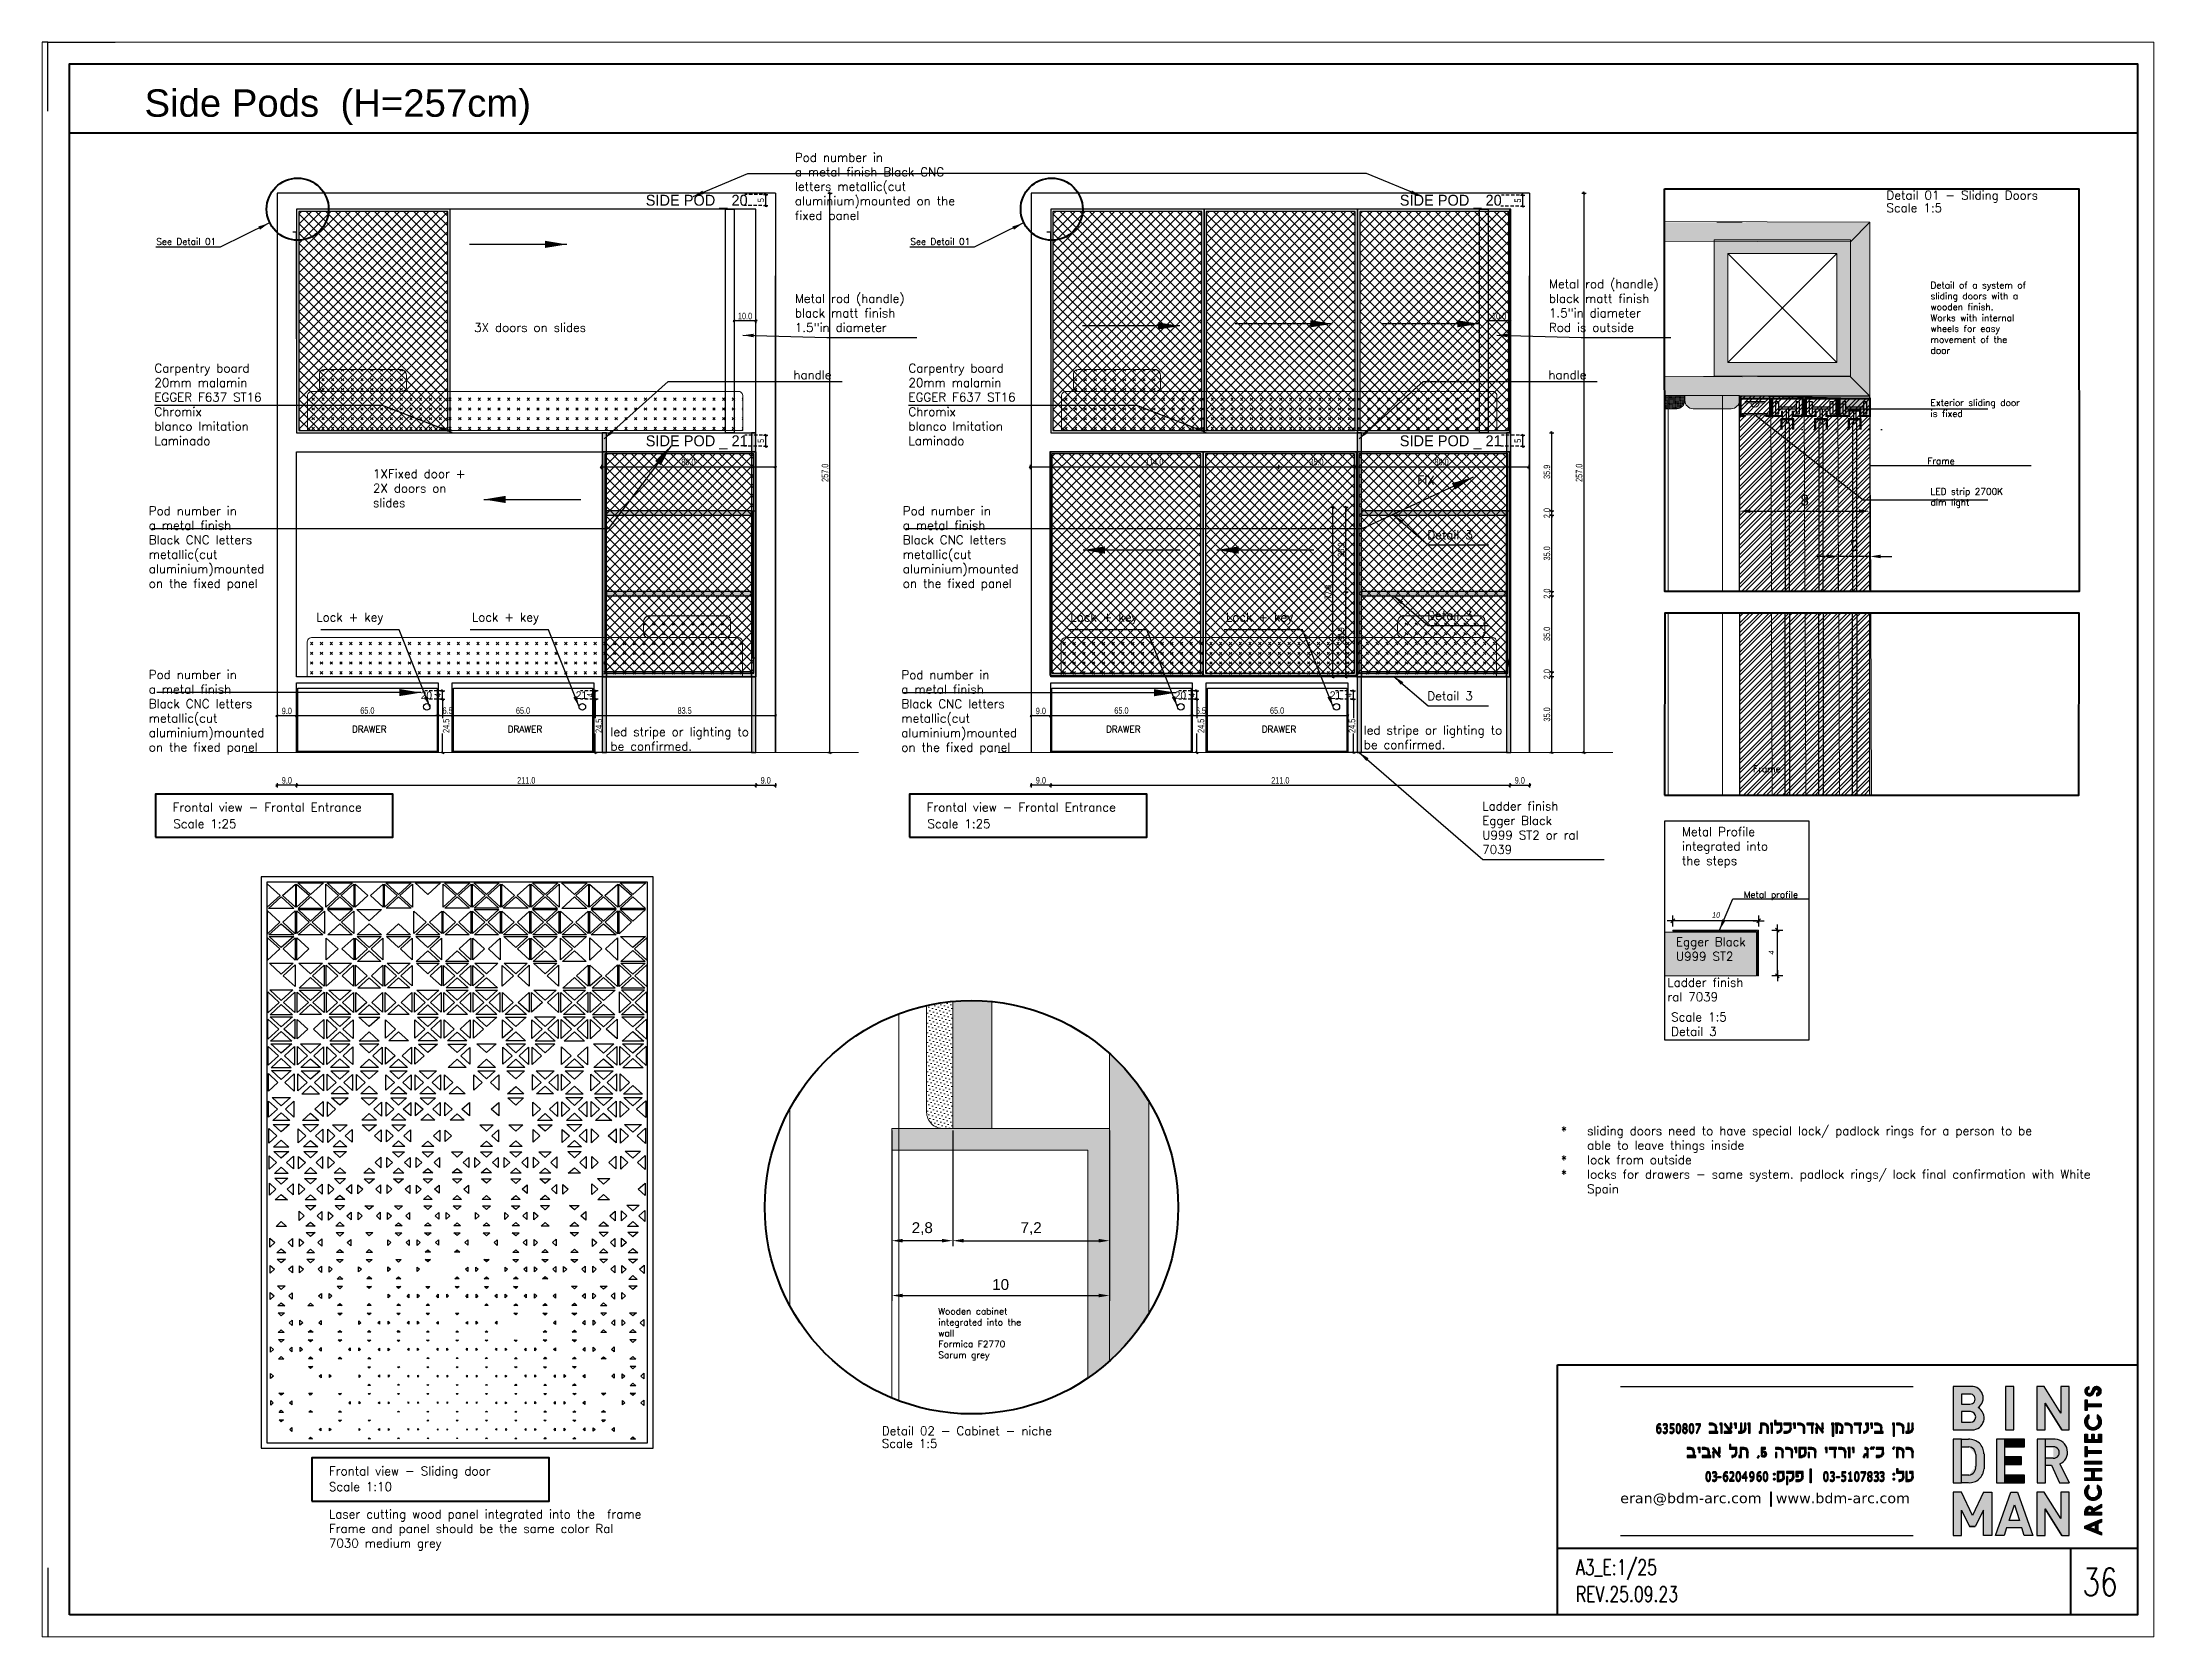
# Paper-space layout 'BLD_02' of a CAD drawing. Header units: millimetres. Extents: x 0 to 388, y -3 to 290.
# The model-space entities are those that its viewports show. They can reach past a viewport. Long polylines and large blocks are cut down to what shows.
import ezdxf

# ---------------------------------------------------------------- set-up
doc = ezdxf.new("R2010")
doc.units = ezdxf.units.MM
doc.linetypes.add('949-502A- XREF$0$HIDDEN', pattern=[0.375, 0.25, -0.125])
doc.linetypes.add('DASHED', pattern=[19.05, 12.7, -6.35])
doc.layers.get('DEFPOINTS').update_dxf_attribs({"color": 254})
for name, color, linetype, lineweight in [('1 - A-dim-work', 8, 'Continuous', 9), ('1 - bed panels', 170, 'Continuous', 9), ('1 - plaster', 1, 'Continuous', 9), ('1 - structure A-WALL', 3, 'Continuous', 18), ('1 - subStructural - Bearing', 132, 'Continuous', 9), ('A-VIEW-30', 6, 'Continuous', 15)]:
    doc.layers.add(name, color=color, linetype=linetype, lineweight=lineweight)
for name, color, linetype in [('A-Ceiling Color Navy', 156, 'DASHED'), ('A-DIM-BLD', 8, 'Continuous'), ('A-dim-work', 8, 'Continuous'), ('A-VIEW-20', 1, 'Continuous'), ('TEXT', 14, 'Continuous')]:
    doc.layers.add(name, color=color, linetype=linetype)
doc.layers.add('F-Wall Ceiling Dark Green', color=7, linetype='DASHED', lineweight=9, true_color=0x284732)
doc.styles.add('a-dim', font='oron.shx', dxfattribs={"width": 0.8, "oblique": 10})
doc.styles.add('CAMPOS-C', font='ROMANS', dxfattribs={"width": 0.75, "height": 2.2})
doc.styles.add('ENGLISH', font='romans.shx', dxfattribs={"height": 2})
doc.styles.add('hebtovna', font='hebtovna', dxfattribs={"width": 0.7})
doc.styles.add('Recoleta bold', font='')
doc.styles.get("Standard").update_dxf_attribs({"font": 'arial.ttf'})
doc.styles.add('Tahoma', font='tahoma.ttf')
doc.styles.get('Recoleta bold').set_extended_font_data('Recoleta Alt Bold', bold=True)
doc.dimstyles.new('Copy of gl-D10', dxfattribs={"dimtxt": 2, "dimasz": 1, "dimexe": 1, "dimexo": 1, "dimgap": 1, "dimtad": 0, "dimdec": 1, "dimzin": 0, "dimdsep": 46, "dimtxsty": 'hebtovna', "dimblk": 'OBLIQUE', "dimblk1": 'OBLIQUE', "dimblk2": 'OBLIQUE', "dimcen": 0, "dimdle": 0.5, "dimclrd": 256, "dimclre": 256, "dimclrt": 256, "dimadec": 0, "dimazin": 0, "dimtfac": 0.05, "dimtdec": 1, "dimtix": 1, "dimtmove": 2, "dimatfit": 0, "dimfxl": 1, "dimfxlon": 1, "dimtvp": 0.75, "dimtolj": 1, "dimtzin": 0, "dimarcsym": 0})
doc.dimstyles.new('D-50', dxfattribs={"dimtxt": 11, "dimasz": 0.5, "dimexe": 0.2, "dimexo": 0, "dimgap": 0.8, "dimtad": 0, "dimdec": 0, "dimdsep": 46, "dimtxsty": 'Standard', "dimblk": 'ar11', "dimcen": 20, "dimdle": 0.1, "dimse1": 1, "dimse2": 1, "dimclrt": 2, "dimadec": 0, "dimazin": 0, "dimtfac": 1, "dimtdec": 0, "dimtix": 1, "dimtmove": 2, "dimatfit": 3, "dimfxl": 1, "dimtvp": 1, "dimtolj": 1, "dimlwd": -1, "dimlwe": -1, "dimarcsym": 0})
doc.dimstyles.new('DIM_25', dxfattribs={"dimscale": 0, "dimtxt": 10, "dimasz": 1, "dimexe": 3, "dimexo": 30, "dimgap": 3, "dimtad": 1, "dimdec": 0, "dimzin": 0, "dimdsep": 46, "dimtxsty": 'a-dim', "dimblk": 'dim', "dimblk1": 'dim', "dimblk2": 'dim', "dimcen": -0.5, "dimdle": 1.25, "dimse1": 1, "dimse2": 1, "dimclrd": 256, "dimclre": 256, "dimclrt": 256, "dimadec": 0, "dimazin": 0, "dimtfac": 1, "dimtdec": 0, "dimtix": 1, "dimtmove": 1, "dimatfit": 2, "dimldrblk": 'ANTO', "dimfxl": 1, "dimtvp": 0.346154, "dimtolj": 1, "dimtzin": 0, "dimlwd": -1, "dimlwe": -1, "dimarcsym": 0})
doc.dimstyles.new('ISO-25', dxfattribs={"dimtxt": 2.5, "dimasz": 2.5, "dimexe": 1.25, "dimexo": 0.625, "dimtad": 1, "dimtxsty": 'Standard', "dimcen": 2.5, "dimadec": 0, "dimazin": 0, "dimtfac": 1, "dimtmove": 0, "dimatfit": 3, "dimfxl": 1, "dimarcsym": 0})
pattern_1 = [(135, (39.360994, -199.576797), (-0.0168379802, -0.0056126601), [0, -0.015875])]
pattern_2 = [(270, (-2.6575, 11.2414), (2.5003, -1e-15), [])]
pattern_3 = [(45, (-2, 0), (-0.2245064, 0.2245064), []), (45, (-2, 0.15875), (-0.2245064, 0.2245064), [])]

psp = doc.layouts.new('BLD_02')

msp = doc.modelspace()

# ---------------------------------------------------------------- texts
at = {"layer": 'A-dim-work', "color": 6, "lineweight": 40, "ltscale": 20, "style": 'CAMPOS-C', "width": 0.75}
for s, height, p in [('A3_E:1/25', 7.0124, (8557.154, 4588.594)), ('36', 12.6, (8789.789, 4579.004)), ('REV.25.09.23', 7.01242, (8557.154, 4576.26))]:
    msp.add_text(s, height=height, dxfattribs=at).set_placement(p)
at = {"layer": 'A-dim-work', "color": 6, "lineweight": 40, "ltscale": 20, "insert": (7899.555, 5271.011), "char_height": 12.6, "width": 242.5683, "attachment_point": 1}
msp.add_mtext('Side Pods  (H=257cm) ', dxfattribs=at)
at = {"layer": 'A-dim-work', "color": 6, "lineweight": 40, "ltscale": 20, "style": 'ENGLISH'}
for s, width, gutter_width, heights, insert, char_height, attachment_point in [('Pod number in \\Pa metal finish Black CNC letters metallic(cut aluminium)mounted on the fixed panel', 82.1164, 0, [0], (8198.311, 5209.742), 4, 7), ('See Detail 01', 35.56143, 1, [25.96], (7932.462, 5199.593), 3, 9), ('See Detail 01', 35.56143, 1, [25.96], (8278.862, 5199.593), 3, 9), ('\\pxql;Metal rod (handle)\\Pblack matt finish \\P1.5"in diameter\\PRod is outside', 55.23881, 1, [36.59], (8544.72, 5159.609), 4, 7), ('\\pxql;Metal rod (handle)\\Pblack matt finish \\P1.5"in diameter', 55.23881, 1, [28.076], (8198.32, 5159.609), 4, 7), ('\\pxql;3X doors on slides', 60.72903, 1, [28.076], (8050.975, 5159.609), 4, 7), ('Carpentry board 20mm malamin EGGER{\\Fromans|c204; }F637 ST16{\\Fromans|c204; }Chromix blanco\\~Imitation Laminado{\\Fromans|c204; }', 66.47167, 1, [39.7], (7904.098, 5107.593), 4, 7), ('\\pxql;handle', 66.04445, 1, [28.076], (8197.659, 5137.871), 4, 7), ('Carpentry board 20mm malamin EGGER{\\Fromans|c204; }F637 ST16{\\Fromans|c204; }Chromix blanco\\~Imitation Laminado{\\Fromans|c204; }', 66.47167, 1, [39.7], (8250.499, 5107.593), 4, 7), ('\\pxql;handle', 66.04445, 1, [28.076], (8544.477, 5137.871), 4, 7), ('\\pxql;1XFixed door + 2X doors on slides', 55.23881, 1, [28.076], (8004.496, 5079.104), 4, 7), ('\\pxql;FIX', 55.23881, 1, [28.076], (8484.332, 5089.414), 4, 7), ('Pod number in \\Pa metal finish Black CNC letters metallic(cut aluminium)mounted on the fixed panel', 57.47982, 0, [0], (7901.513, 5040.721), 4, 7), ('Pod number in \\Pa metal finish Black CNC letters metallic(cut aluminium)mounted on the fixed panel', 57.47982, 0, [0], (8247.913, 5040.721), 4, 7), ('Detail 3', 55.23881, 1, [28.076], (8488.839, 5064.348), 4, 7), ('\\pxql;Lock + key', 55.23881, 1, [24.84], (8033.673, 5025.241), 4, 9), ('\\pxql;Lock + key', 55.23881, 1, [24.84], (8105.173, 5025.241), 4, 9), ('\\pxql;Lock + key', 55.23881, 1, [24.84], (8380.073, 5025.241), 4, 9), ('\\pxql;Lock + key', 55.23881, 1, [24.84], (8451.573, 5025.241), 4, 9), ('Detail 3', 55.23881, 1, [28.076], (8488.839, 5027.348), 4, 7), ('Pod number in \\Pa metal finish Black CNC letters metallic(cut aluminium)mounted on the fixed panel', 57.47982, 0, [0], (7901.513, 4965.475), 4, 7), ('Pod number in \\Pa metal finish Black CNC letters metallic(cut aluminium)mounted on the fixed panel', 57.47982, 0, [0], (8247.243, 4965.415), 4, 7), ('Detail 3', 55.23881, 1, [28.076], (8488.839, 4990.348), 4, 7), ('DRAWER', 17.42461, 300.452, [0], (7994.84, 4975.563), 3, 7), ('DRAWER', 17.42461, 300.452, [0], (8066.34, 4975.563), 3, 7), ('led stripe or lighting to be confirmed.', 70.8683, 1, [22.048], (8113.591, 4967.221), 4, 7), ('DRAWER', 17.42461, 300.452, [0], (8341.24, 4975.563), 3, 7), ('DRAWER', 17.42461, 300.452, [0], (8412.74, 4975.563), 3, 7), ('led stripe or lighting to be confirmed.', 70.8683, 1, [22.048], (8459.652, 4967.965), 4, 7), ('Frontal view - Frontal Entrance', 106.05378, 1, [0], (7912.446, 4943.238), 4, 1), ('Frontal view - Frontal Entrance', 106.05378, 1, [0], (8258.846, 4943.238), 4, 1), ('Ladder finish Egger Black\\PU999 ST2 or ral 7039', 55.23881, 1, [28.076], (8514.076, 4919.774), 4, 7), ('Scale 1:25', 90.61171, 1, [0], (7912.803, 4935.633), 4, 1), ('Scale 1:25', 90.61171, 1, [0], (8259.203, 4935.633), 4, 1), ('Ladder finish ral 7039', 44.36064, 1, [28.076], (8599.113, 4852.101), 4, 7), ('\\P\\pxi-3,l4,t4;*^Isliding doors need to have special lock/ padlock rings{\\Fromans|c204; }for{\\Fromans|c204; }a person to be able to leave things inside\\P*^Ilock from outside\\P*^Ilocks for drawers - same system. padlock rings/ lock final confirmation with White Spain', 248.53222, 1, [0], (8546.261, 4801.289), 4, 1), ('Frontal view - Sliding door', 106.05378, 1, [0], (7984.278, 4638.314), 4, 1), ('Scale 1:10', 90.61171, 1, [0], (7984.278, 4631.101), 4, 1), ('Laser cutting wood panel integrated into the  frame\\PFrame and panel should be the same color Ral 7030 medium grey', 150.412, 1, [0], (7984.278, 4618.51), 4, 1)]:
    msp.add_mtext_dynamic_manual_height_columns(s, width=width, gutter_width=gutter_width, heights=heights, dxfattribs=dict(at, insert=insert, char_height=char_height, attachment_point=attachment_point))
at = {"layer": 'A-VIEW-20', "line_spacing_factor": 0.771429, "style": 'Recoleta bold'}
for s, width, gutter_width, insert, char_height, attachment_point in [('{\\fRecoleta|b0|i0|c0|p0;SIDE POD _ 20}', 78.22464, 101.25, (8176.631, 5222.572), 5, 3), ('{\\fRecoleta|b0|i0|c0|p0;SIDE POD _ 20}', 78.22464, 101.25, (8523.031, 5222.572), 5, 3), ('{\\fRecoleta|b0|i0|c0|p0;SIDE POD _ 21}', 78.22464, 101.25, (8176.631, 5112.047), 5, 3), ('{\\fRecoleta|b0|i0|c0|p0;SIDE POD _ 21}', 78.22464, 101.25, (8523.031, 5112.047), 5, 3), ('{\\fRecoleta|b0|i0|c0|p2;20}', 6.08288, 50.625, (8026.424, 4994.412), 3.5, 1), ('{\\fRecoleta|b0|i0|c0|p2;21}', 6.08288, 50.625, (8097.671, 4994.487), 3.5, 1), ('{\\fRecoleta|b0|i0|c0|p2;20}', 6.08288, 50.625, (8372.824, 4994.412), 3.5, 1), ('{\\fRecoleta|b0|i0|c0|p2;21}', 6.08288, 50.625, (8444.071, 4994.487), 3.5, 1)]:
    msp.add_mtext_dynamic_manual_height_columns(s, width=width, gutter_width=gutter_width, heights=[0], dxfattribs=dict(at, insert=insert, char_height=char_height, attachment_point=attachment_point))

# ---------------------------------------------------------------- blocks, each defined once
blk = doc.blocks.new('_Oblique')
at = {"color": 0, "linetype": 'ByBlock', "lineweight": -2}
blk.add_line((-0.5, -0.5), (0.5, 0.5), dxfattribs=at)
blk = doc.blocks.new('*D141')
at = {"layer": 'A-dim-work', "color": 6, "lineweight": -2, "transparency": 16777216}
for p, q in [((8213.44, 5223.36), (8215.44, 5223.36)), ((8214.44, 4965.86), (8214.44, 5223.86)), ((8213.44, 4966.36), (8215.44, 4966.36))]:
    blk.add_line(p, q, dxfattribs=at)
at = {"layer": 'DEFPOINTS', "color": 0, "transparency": 16777216}
for p in [(8190.05, 5223.36), (8214.44, 5223.36), (8199.82, 4966.36)]:
    blk.add_point(p, dxfattribs=at)
at = {"layer": 'A-dim-work', "color": 6, "lineweight": -2, "transparency": 16777216}
for p, rotation in [((8214.44, 5223.36), 90), ((8214.44, 4966.36), 270)]:
    blk.add_blockref('_Oblique', p, dxfattribs=dict(at, rotation=rotation))
at = {"layer": 'A-dim-work', "color": 6, "transparency": 16777216, "insert": (8212.19, 5094.86), "char_height": 3, "attachment_point": 5, "rotation": 90, "style": 'hebtovna'}
blk.add_mtext('\\A1;257.0', dxfattribs=at)
blk = doc.blocks.new('ar11')
for p, q in [((0, 14.887), (0, -14.887)), ((-4.243, -4.243), (4.243, 4.243)), ((-12.405, 0), (12.405, 0))]:
    blk.add_line(p, q)
blk = doc.blocks.new('ndhd')
at = {"layer": '1 - bed panels', "true_color": 0xc2c2c2}
h = blk.add_hatch(dxfattribs=at)
h.set_pattern_fill('CROSS', color=9, scale=0.5, angle=135)
h.set_pattern_definition([(135, (-154.6855, -22.06), (-4.490128, 4e-16), [1.5875, -4.7625]), (225, (-154.6855, -20.9375), (-4e-16, -4.490128), [1.5875, -4.7625])])
edge = h.paths.add_edge_path()
edge.add_line((271.25, 1403.97), (271.25, 1419.96))
edge.add_arc((269.25, 1419.96), 2, 0, 90)
edge.add_line((269.25, 1421.96), (73.66, 1421.96))
edge.add_arc((73.45, 1419.76), 2.21, 84.60612, 185.94119)
edge.add_line((71.25, 1419.53), (71.25, 1403.97))
edge.add_line((71.25, 1403.97), (271.25, 1403.97))
edge = h.paths.add_edge_path()
edge.add_line((227.75, 1431.96), (263.75, 1431.96))
edge.add_arc((263.75, 1429.96), 2, 0, 90, ccw=False)
edge.add_line((265.75, 1429.96), (265.75, 1423.96))
edge.add_arc((263.75, 1423.96), 2, -90, 0, ccw=False)
edge.add_line((263.75, 1421.96), (227.75, 1421.96))
edge.add_arc((227.75, 1423.96), 2, 180, 270, ccw=False)
edge.add_line((225.75, 1423.96), (225.76, 1429.32))
edge.add_arc((228.76, 1429.13), 3, 109.59123, 176.41345, ccw=False)
at = {"layer": '1 - bed panels', "color": 9, "true_color": 0xc2c2c2}
for points in [[(227.75, 1431.96), (263.75, 1431.96, -0.414214), (265.75, 1429.96), (265.75, 1423.96, -0.414214), (263.75, 1421.96), (227.75, 1421.96, -0.414214), (225.75, 1423.96), (225.76, 1429.32, -0.30012)], [(271.25, 1403.97), (271.25, 1419.96, 0.414214), (269.25, 1421.96), (73.66, 1421.96, 0.473419), (71.25, 1419.53), (71.25, 1403.97)]]:
    blk.add_lwpolyline(points, format="xyb", close=True, dxfattribs=at)
blk = doc.blocks.new('jsjs')
at = {"layer": '1 - structure A-WALL', "ltscale": 0.5, "true_color": 0x59c95b}
h = blk.add_hatch(color=93, dxfattribs=at)
h.dxf.hatch_style = 1
h.paths.add_polyline_path([(321.801, 1556.03), (326.801, 1556.03), (326.801, 1561.03), (321.801, 1561.03)])
h.paths.add_polyline_path([(322.301, 1556.53), (326.301, 1556.53), (326.301, 1560.53), (322.301, 1560.53)], flags=16)
at = {"layer": '1 - structure A-WALL', "color": 93, "ltscale": 0.5, "true_color": 0x59c95b}
for p, q in [((322.301, 1560.53), (326.301, 1556.53)), ((326.301, 1560.53), (322.301, 1556.53))]:
    blk.add_line(p, q, dxfattribs=at)
for points in [[(321.801, 1556.03), (326.801, 1556.03), (326.801, 1561.03), (321.801, 1561.03)], [(322.301, 1556.53), (326.301, 1556.53), (326.301, 1560.53), (322.301, 1560.53)]]:
    blk.add_lwpolyline(points, close=True, dxfattribs=at)
blk = doc.blocks.new('*D239')
at = {"layer": '1 - A-dim-work', "color": 0, "lineweight": -2, "transparency": 16777216}
for p, q in [((5.84, 10.202), (5.84, 5.683)), ((-0.158, 6.639), (-0.158, 5.683)), ((0.342, 5.933), (5.34, 5.933))]:
    blk.add_line(p, q, dxfattribs=at)
at = {"layer": '1 - A-dim-work', "color": 0, "transparency": 16777216}
for points in [[(0.342, 6.016), (0.342, 5.85), (-0.158, 5.933)], [(5.34, 6.016), (5.34, 5.85), (5.84, 5.933)]]:
    blk.add_solid(points, dxfattribs=at)
at = {"layer": 'DEFPOINTS', "color": 0, "transparency": 16777216}
for p in [(5.84, 10.302), (-0.158, 6.739), (5.84, 5.933)]:
    blk.add_point(p, dxfattribs=at)
at = {"layer": '1 - A-dim-work', "color": 0, "transparency": 16777216, "insert": (2.841, 6.436), "char_height": 0.5, "attachment_point": 5}
blk.add_mtext('8', dxfattribs=at)
blk = doc.blocks.new('*D245')
at = {"layer": '1 - A-dim-work', "color": 0, "lineweight": -2, "transparency": 16777216}
for p, q in [((4.401, 2.331), (4.401, 4.103)), ((5.84, 2.337), (5.84, 4.103)), ((3.901, 3.853), (3.401, 3.853)), ((5.84, 3.853), (4.401, 3.853)), ((6.34, 3.853), (6.84, 3.853))]:
    blk.add_line(p, q, dxfattribs=at)
at = {"layer": '1 - A-dim-work', "color": 0, "transparency": 16777216}
for points in [[(3.901, 3.936), (3.901, 3.769), (4.401, 3.853)], [(6.34, 3.936), (6.34, 3.769), (5.84, 3.853)]]:
    blk.add_solid(points, dxfattribs=at)
at = {"layer": 'DEFPOINTS', "color": 0, "transparency": 16777216}
for p in [(4.401, 3.853), (4.401, 2.231), (5.84, 2.237)]:
    blk.add_point(p, dxfattribs=at)
at = {"layer": '1 - A-dim-work', "color": 0, "transparency": 16777216, "insert": (5.12, 4.354), "char_height": 0.5, "attachment_point": 5}
blk.add_mtext('2 ', dxfattribs=at)
blk = doc.blocks.new('*D177')
at = {"layer": 'A-dim-work', "color": 6, "lineweight": -2, "transparency": 16777216}
for p, q in [((7969.93, 4951.31), (7959.93, 4951.31)), ((7960.43, 4952.31), (7960.43, 4950.31)), ((7969.43, 4952.31), (7969.43, 4950.31))]:
    blk.add_line(p, q, dxfattribs=at)
at = {"layer": 'DEFPOINTS', "color": 0, "transparency": 16777216}
for p in [(7960.43, 5004.73), (7969.43, 5004.73), (7960.43, 4951.31)]:
    blk.add_point(p, dxfattribs=at)
at = {"layer": 'A-dim-work', "color": 6, "lineweight": -2, "transparency": 16777216, "rotation": 180}
blk.add_blockref('_Oblique', (7960.43, 4951.31), dxfattribs=at)
at = {"layer": 'A-dim-work', "color": 6, "lineweight": -2, "transparency": 16777216}
blk.add_blockref('_Oblique', (7969.43, 4951.31), dxfattribs=at)
at = {"layer": 'A-dim-work', "color": 6, "transparency": 16777216, "insert": (7964.93, 4953.56), "char_height": 3, "attachment_point": 5, "style": 'hebtovna'}
blk.add_mtext('\\A1;9.0', dxfattribs=at)
blk = doc.blocks.new('*D178')
at = {"layer": 'A-dim-work', "color": 6, "lineweight": -2, "transparency": 16777216}
for p, q in [((8179.93, 4951.31), (8189.93, 4951.31)), ((8180.43, 4952.31), (8180.43, 4950.31)), ((8189.43, 4952.31), (8189.43, 4950.31))]:
    blk.add_line(p, q, dxfattribs=at)
at = {"layer": 'DEFPOINTS', "color": 0, "transparency": 16777216}
for p in [(8180.43, 5006.84), (8189.43, 5006.84, 0), (8189.43, 4951.31)]:
    blk.add_point(p, dxfattribs=at)
at = {"layer": 'A-dim-work', "color": 6, "lineweight": -2, "transparency": 16777216, "rotation": 180}
blk.add_blockref('_Oblique', (8180.43, 4951.31), dxfattribs=at)
at = {"layer": 'A-dim-work', "color": 6, "lineweight": -2, "transparency": 16777216}
blk.add_blockref('_Oblique', (8189.43, 4951.31), dxfattribs=at)
at = {"layer": 'A-dim-work', "color": 6, "transparency": 16777216, "insert": (8184.93, 4953.56), "char_height": 3, "attachment_point": 5, "style": 'hebtovna'}
blk.add_mtext('\\A1;9.0', dxfattribs=at)
blk = doc.blocks.new('*D179')
at = {"layer": 'A-dim-work', "color": 6, "lineweight": -2, "transparency": 16777216}
for p, q in [((7968.93, 4951.31), (8180.93, 4951.31)), ((7969.43, 4952.31), (7969.43, 4950.31)), ((8180.43, 4952.31), (8180.43, 4950.31))]:
    blk.add_line(p, q, dxfattribs=at)
at = {"layer": 'DEFPOINTS', "color": 0, "transparency": 16777216}
for p in [(7969.43, 5011.6), (8180.43, 5011.6), (8180.43, 4951.31)]:
    blk.add_point(p, dxfattribs=at)
at = {"layer": 'A-dim-work', "color": 6, "lineweight": -2, "transparency": 16777216, "rotation": 180}
blk.add_blockref('_Oblique', (7969.43, 4951.31), dxfattribs=at)
at = {"layer": 'A-dim-work', "color": 6, "lineweight": -2, "transparency": 16777216}
blk.add_blockref('_Oblique', (8180.43, 4951.31), dxfattribs=at)
at = {"layer": 'A-dim-work', "color": 6, "transparency": 16777216, "insert": (8074.93, 4953.56), "char_height": 3, "attachment_point": 5, "style": 'hebtovna'}
blk.add_mtext('\\A1;211.0', dxfattribs=at)
blk = doc.blocks.new('*D190')
at = {"layer": 'A-dim-work', "color": 6, "lineweight": -2, "transparency": 16777216}
for p, q in [((7968.93, 4983.37), (8034.93, 4983.37)), ((7969.43, 4984.37), (7969.43, 4982.37)), ((8034.43, 4984.37), (8034.43, 4982.37))]:
    blk.add_line(p, q, dxfattribs=at)
at = {"layer": 'DEFPOINTS', "color": 0, "transparency": 16777216}
for p in [(7969.43, 4989.58), (8034.43, 4989.58), (8034.43, 4983.37)]:
    blk.add_point(p, dxfattribs=at)
at = {"layer": 'A-dim-work', "color": 6, "lineweight": -2, "transparency": 16777216, "rotation": 180}
blk.add_blockref('_Oblique', (7969.43, 4983.37), dxfattribs=at)
at = {"layer": 'A-dim-work', "color": 6, "lineweight": -2, "transparency": 16777216}
blk.add_blockref('_Oblique', (8034.43, 4983.37), dxfattribs=at)
at = {"layer": 'A-dim-work', "color": 6, "transparency": 16777216, "insert": (8001.93, 4985.62), "char_height": 3, "attachment_point": 5, "style": 'hebtovna'}
blk.add_mtext('\\A1;65.0', dxfattribs=at)
blk = doc.blocks.new('*D191')
at = {"layer": 'A-dim-work', "color": 6, "lineweight": -2, "transparency": 16777216}
for p, q in [((8034.43, 4983.37), (8033.43, 4983.37)), ((8034.43, 4984.37), (8034.43, 4982.37)), ((8034.43, 4983.37), (8040.93, 4983.37)), ((8040.93, 4984.37), (8040.93, 4982.37)), ((8040.93, 4983.37), (8041.93, 4983.37))]:
    blk.add_line(p, q, dxfattribs=at)
at = {"layer": 'DEFPOINTS', "color": 0, "transparency": 16777216}
for p in [(8034.43, 4989.58), (8040.93, 4989.58), (8040.93, 4983.37)]:
    blk.add_point(p, dxfattribs=at)
at = {"layer": 'A-dim-work', "color": 6, "lineweight": -2, "transparency": 16777216}
blk.add_blockref('_Oblique', (8034.43, 4983.37), dxfattribs=at)
at = {"layer": 'A-dim-work', "color": 6, "lineweight": -2, "transparency": 16777216, "rotation": 180}
blk.add_blockref('_Oblique', (8040.93, 4983.37), dxfattribs=at)
at = {"layer": 'A-dim-work', "color": 6, "transparency": 16777216, "insert": (8038.79, 4985.62), "char_height": 3, "attachment_point": 5, "style": 'hebtovna'}
blk.add_mtext('\\A1;6.5', dxfattribs=at)
blk = doc.blocks.new('*D192')
at = {"layer": 'A-dim-work', "color": 6, "lineweight": -2, "transparency": 16777216}
for p, q in [((8040.43, 4983.37), (8106.43, 4983.37)), ((8040.93, 4984.37), (8040.93, 4982.37)), ((8105.93, 4984.37), (8105.93, 4982.37))]:
    blk.add_line(p, q, dxfattribs=at)
at = {"layer": 'DEFPOINTS', "color": 0, "transparency": 16777216}
for p in [(8040.93, 4989.58), (8105.93, 4989.58), (8105.93, 4983.37)]:
    blk.add_point(p, dxfattribs=at)
at = {"layer": 'A-dim-work', "color": 6, "lineweight": -2, "transparency": 16777216, "rotation": 180}
blk.add_blockref('_Oblique', (8040.93, 4983.37), dxfattribs=at)
at = {"layer": 'A-dim-work', "color": 6, "lineweight": -2, "transparency": 16777216}
blk.add_blockref('_Oblique', (8105.93, 4983.37), dxfattribs=at)
at = {"layer": 'A-dim-work', "color": 6, "transparency": 16777216, "insert": (8073.43, 4985.62), "char_height": 3, "attachment_point": 5, "style": 'hebtovna'}
blk.add_mtext('\\A1;65.0', dxfattribs=at)
blk = doc.blocks.new('*D193')
at = {"layer": 'A-dim-work', "color": 6, "lineweight": -2, "transparency": 16777216}
for p, q in [((8105.43, 4983.37), (8189.93, 4983.37)), ((8105.93, 4984.37), (8105.93, 4982.37)), ((8189.43, 4984.37), (8189.43, 4982.37))]:
    blk.add_line(p, q, dxfattribs=at)
at = {"layer": 'DEFPOINTS', "color": 0, "transparency": 16777216}
for p in [(8105.93, 4989.58), (8189.43, 4989.58), (8189.43, 4983.37)]:
    blk.add_point(p, dxfattribs=at)
at = {"layer": 'A-dim-work', "color": 6, "lineweight": -2, "transparency": 16777216, "rotation": 180}
blk.add_blockref('_Oblique', (8105.93, 4983.37), dxfattribs=at)
at = {"layer": 'A-dim-work', "color": 6, "lineweight": -2, "transparency": 16777216}
blk.add_blockref('_Oblique', (8189.43, 4983.37), dxfattribs=at)
at = {"layer": 'A-dim-work', "color": 6, "transparency": 16777216, "insert": (8147.68, 4985.62), "char_height": 3, "attachment_point": 5, "style": 'hebtovna'}
blk.add_mtext('\\A1;83.5', dxfattribs=at)
blk = doc.blocks.new('*D194')
at = {"layer": 'A-dim-work', "color": 6, "lineweight": -2, "transparency": 16777216}
for p, q in [((7969.93, 4983.22), (7959.93, 4983.22)), ((7960.43, 4984.22), (7960.43, 4982.22)), ((7969.43, 4984.22), (7969.43, 4982.22))]:
    blk.add_line(p, q, dxfattribs=at)
at = {"layer": 'DEFPOINTS', "color": 0, "transparency": 16777216}
for p in [(7960.43, 4985.39), (7960.43, 4983.22), (7969.43, 4985.53)]:
    blk.add_point(p, dxfattribs=at)
at = {"layer": 'A-dim-work', "color": 6, "lineweight": -2, "transparency": 16777216, "rotation": 180}
blk.add_blockref('_Oblique', (7960.43, 4983.22), dxfattribs=at)
at = {"layer": 'A-dim-work', "color": 6, "lineweight": -2, "transparency": 16777216}
blk.add_blockref('_Oblique', (7969.43, 4983.22), dxfattribs=at)
at = {"layer": 'A-dim-work', "color": 6, "transparency": 16777216, "insert": (7964.93, 4985.47), "char_height": 3, "attachment_point": 5, "style": 'hebtovna'}
blk.add_mtext('\\A1;9.0', dxfattribs=at)
blk = doc.blocks.new('*D207')
at = {"layer": '1 - A-dim-work', "color": 0, "lineweight": -2, "transparency": 16777216}
for p, q in [((2.8, 12.28), (2.8, 6.976)), ((10, 12.28), (10, 6.976)), ((3.3, 7.226), (9.5, 7.226))]:
    blk.add_line(p, q, dxfattribs=at)
at = {"layer": '1 - A-dim-work', "color": 0, "transparency": 16777216}
for points in [[(3.3, 7.309), (3.3, 7.143), (2.8, 7.226)], [(9.5, 7.309), (9.5, 7.143), (10, 7.226)]]:
    blk.add_solid(points, dxfattribs=at)
at = {"layer": 'DEFPOINTS', "color": 0, "transparency": 16777216}
for p in [(2.8, 12.38), (10, 12.38), (10, 7.226)]:
    blk.add_point(p, dxfattribs=at)
at = {"layer": '1 - A-dim-work', "color": 0, "transparency": 16777216, "insert": (6.4, 7.777), "char_height": 0.5, "attachment_point": 5}
blk.add_mtext('7,2', dxfattribs=at)
blk = doc.blocks.new('*D208')
at = {"layer": '1 - A-dim-work', "color": 0, "lineweight": -2, "transparency": 16777216}
for p, q in [((0, 12.28), (0, 6.976)), ((2.8, 12.28), (2.8, 6.976)), ((2.3, 7.226), (0.5, 7.226))]:
    blk.add_line(p, q, dxfattribs=at)
at = {"layer": '1 - A-dim-work', "color": 0, "transparency": 16777216}
for points in [[(0.5, 7.309), (0.5, 7.143), (0, 7.226)], [(2.3, 7.309), (2.3, 7.143), (2.8, 7.226)]]:
    blk.add_solid(points, dxfattribs=at)
at = {"layer": 'DEFPOINTS', "color": 0, "transparency": 16777216}
for p in [(0, 12.38), (2.8, 12.38), (0, 7.226)]:
    blk.add_point(p, dxfattribs=at)
at = {"layer": '1 - A-dim-work', "color": 0, "transparency": 16777216, "insert": (1.4, 7.777), "char_height": 0.5, "attachment_point": 5}
blk.add_mtext('2,8', dxfattribs=at)
blk = doc.blocks.new('*D209')
at = {"layer": '1 - A-dim-work', "color": 0, "lineweight": -2, "transparency": 16777216}
for p, q in [((0, 12.28), (0, 4.456)), ((10, 12.28), (10, 4.456)), ((0.5, 4.706), (9.5, 4.706))]:
    blk.add_line(p, q, dxfattribs=at)
at = {"layer": '1 - A-dim-work', "color": 0, "transparency": 16777216}
for points in [[(0.5, 4.789), (0.5, 4.622), (0, 4.706)], [(9.5, 4.789), (9.5, 4.622), (10, 4.706)]]:
    blk.add_solid(points, dxfattribs=at)
at = {"layer": 'DEFPOINTS', "color": 0, "transparency": 16777216}
for p in [(0, 12.38), (10, 12.38), (10, 4.706)]:
    blk.add_point(p, dxfattribs=at)
at = {"layer": '1 - A-dim-work', "color": 0, "transparency": 16777216, "insert": (5, 5.209), "char_height": 0.5, "attachment_point": 5}
blk.add_mtext('10', dxfattribs=at)
blk = doc.blocks.new('sliding')
at = {"layer": 'A-VIEW-20'}
for points in [[(0, 0), (0, -105), (72, -105), (72, 0)], [(1, -1), (1, -104), (71, -104), (71, -1)], [(1.11, -1.31), (3.46, -3.45), (1.11, -5.59)], [(1.36, -5.79), (3.69, -3.67), (6.02, -5.79)], [(6.27, -5.58), (3.93, -3.45), (6.27, -1.32)], [(6.5, -1.33), (8.84, -3.45), (6.5, -5.58)], [(11.42, -1.11), (9.08, -3.24), (6.73, -1.11)], [(6.76, -5.79), (9.08, -3.68), (11.39, -5.79)], [(11.89, -1.34), (14.22, -3.45), (11.89, -5.57)], [(16.8, -1.11), (14.46, -3.24), (12.13, -1.11)], [(12.16, -5.79), (14.46, -3.69), (16.77, -5.79)], [(17.03, -5.56), (14.71, -3.45), (17.03, -1.34)], [(17.28, -1.35), (19.59, -3.45), (17.28, -5.56)], [(22.41, -5.55), (20.1, -3.45), (22.41, -1.35)], [(22.67, -1.35), (24.97, -3.45), (22.67, -5.55)], [(27.55, -1.11), (25.23, -3.23), (22.91, -1.11)], [(22.94, -5.78), (25.23, -3.7), (27.52, -5.78)], [(27.79, -5.55), (25.49, -3.45), (27.79, -1.36)], [(32.93, -1.11), (30.62, -3.22), (28.3, -1.11)], [(33.44, -1.36), (35.74, -3.45), (33.44, -5.55)], [(38.32, -1.11), (36, -3.22), (33.68, -1.11)], [(33.72, -5.78), (36, -3.7), (38.28, -5.78)], [(38.56, -5.55), (36.26, -3.45), (38.56, -1.36)], [(38.82, -1.36), (41.12, -3.45), (38.82, -5.55)], [(43.7, -1.11), (41.38, -3.23), (39.07, -1.11)], [(39.1, -5.78), (41.38, -3.7), (43.67, -5.78)], [(43.95, -5.55), (41.64, -3.45), (43.95, -1.35)], [(44.21, -1.35), (46.51, -3.45), (44.21, -5.55)], [(44.48, -5.78), (46.77, -3.7), (49.06, -5.78)], [(49.33, -5.56), (47.02, -3.45), (49.33, -1.35)], [(49.59, -1.35), (51.9, -3.45), (49.59, -5.56)], [(54.48, -1.11), (52.15, -3.23), (49.82, -1.11)], [(49.86, -5.79), (52.15, -3.69), (54.45, -5.79)], [(54.72, -5.56), (52.4, -3.45), (54.72, -1.34)], [(59.88, -1.11), (57.54, -3.24), (55.2, -1.11)], [(55.23, -5.79), (57.54, -3.68), (59.85, -5.79)], [(60.11, -5.57), (57.78, -3.45), (60.11, -1.33)], [(60.35, -1.33), (62.68, -3.45), (60.35, -5.58)], [(60.6, -5.79), (62.92, -3.68), (65.25, -5.79)], [(65.5, -5.59), (63.16, -3.45), (65.5, -1.32)], [(65.73, -1.32), (68.08, -3.45), (65.73, -5.59)], [(70.67, -1.1), (68.31, -3.25), (65.95, -1.1)], [(65.97, -5.8), (68.31, -3.67), (70.64, -5.8)], [(1.13, -6.26), (3.43, -8.36), (1.13, -10.46)], [(6.25, -10.45), (3.96, -8.36), (6.25, -6.27)], [(6.52, -6.27), (8.81, -8.36), (6.52, -10.44)], [(11.38, -6.02), (9.08, -8.12), (6.78, -6.02)], [(11.63, -10.43), (9.35, -8.36), (11.63, -6.28)], [(16.75, -6.03), (14.46, -8.11), (12.18, -6.03)], [(17.01, -10.42), (14.75, -8.36), (17.01, -6.3)], [(22.12, -6.03), (19.85, -8.1), (17.57, -6.03)], [(28.07, -6.32), (30.32, -8.36), (28.07, -10.4)], [(33.16, -10.4), (30.92, -8.36), (33.16, -6.32)], [(33.46, -6.32), (35.7, -8.36), (33.46, -10.4)], [(38.54, -10.4), (36.3, -8.36), (38.54, -6.32)], [(38.84, -6.32), (41.08, -8.36), (38.84, -10.4)], [(43.65, -6.03), (41.38, -8.1), (39.12, -6.03)], [(43.93, -10.4), (41.68, -8.36), (43.93, -6.31)], [(44.23, -6.31), (46.47, -8.36), (44.23, -10.4)], [(49.31, -10.41), (47.06, -8.36), (49.31, -6.31)], [(49.61, -6.3), (51.86, -8.36), (49.61, -10.41)], [(54.43, -6.03), (52.15, -8.11), (49.87, -6.03)], [(54.7, -10.42), (52.44, -8.36), (54.7, -6.29)], [(54.99, -6.29), (57.26, -8.36), (54.99, -10.42)], [(60.09, -10.43), (57.81, -8.36), (60.09, -6.28)], [(60.37, -6.28), (62.65, -8.36), (60.37, -10.44)], [(65.23, -6.02), (62.92, -8.12), (60.62, -6.02)], [(65.48, -10.45), (63.19, -8.36), (65.48, -6.27)], [(65.75, -6.26), (68.05, -8.36), (65.75, -10.45)], [(70.63, -6.02), (68.31, -8.13), (65.98, -6.02)], [(1.15, -11.21), (3.4, -13.26), (1.15, -15.31)], [(1.41, -10.68), (3.69, -8.61), (5.97, -10.68)], [(5.96, -10.94), (3.69, -13), (1.43, -10.94)], [(6.23, -15.3), (4, -13.26), (6.23, -11.23)], [(6.54, -11.23), (8.77, -13.26), (6.54, -15.29)], [(6.81, -10.68), (9.08, -8.62), (11.34, -10.68)], [(11.93, -11.25), (14.14, -13.26), (11.93, -15.27)], [(12.22, -10.67), (14.46, -8.63), (16.71, -10.67)], [(16.99, -15.26), (14.79, -13.26), (16.99, -11.26)], [(17.32, -11.27), (19.51, -13.26), (17.32, -15.26)], [(17.61, -10.67), (19.85, -8.64), (22.08, -10.67)], [(22.06, -10.96), (19.85, -12.97), (17.64, -10.96)], [(22.37, -15.25), (20.19, -13.26), (22.37, -11.28)], [(23.01, -10.67), (25.23, -8.64), (27.45, -10.67)], [(27.43, -10.96), (25.23, -12.96), (23.03, -10.96)], [(27.75, -15.24), (25.58, -13.26), (27.75, -11.29)], [(28.4, -10.67), (30.62, -8.65), (32.83, -10.67)], [(32.81, -10.96), (30.62, -12.96), (28.42, -10.96)], [(33.13, -15.23), (30.97, -13.26), (33.13, -11.29)], [(33.78, -10.66), (36, -8.65), (38.22, -10.66)], [(38.52, -15.23), (36.35, -13.26), (38.52, -11.29)], [(38.87, -11.29), (41.03, -13.26), (38.87, -15.24)], [(39.17, -10.67), (41.38, -8.64), (43.6, -10.67)], [(43.9, -15.24), (41.73, -13.26), (43.9, -11.28)], [(44.54, -10.67), (46.77, -8.64), (49, -10.67)], [(48.97, -10.96), (46.77, -12.97), (44.57, -10.96)], [(49.29, -15.25), (47.11, -13.26), (49.29, -11.27)], [(49.63, -11.27), (51.82, -13.26), (49.63, -15.25)], [(49.92, -10.67), (52.15, -8.63), (54.39, -10.67)], [(54.37, -10.95), (52.15, -12.97), (49.94, -10.95)], [(55.01, -11.26), (57.21, -13.26), (55.01, -15.27)], [(55.28, -10.68), (57.54, -8.62), (59.79, -10.68)], [(59.77, -10.95), (57.54, -12.98), (55.31, -10.95)], [(60.39, -11.24), (62.61, -13.26), (60.39, -15.29)], [(60.65, -10.68), (62.92, -8.61), (65.19, -10.68)], [(65.46, -15.3), (63.23, -13.26), (65.46, -11.22)], [(70.58, -10.94), (68.31, -13.01), (66.03, -10.94)], [(70.86, -15.32), (68.59, -13.26), (70.86, -11.2)], [(17.69, -15.55), (19.85, -13.59), (22, -15.55)], [(28.48, -15.55), (30.62, -13.6), (32.75, -15.55)], [(33.86, -15.55), (36, -13.6), (38.14, -15.55)], [(49.99, -15.55), (52.15, -13.58), (54.32, -15.55)], [(55.35, -15.56), (57.54, -13.57), (59.72, -15.56)], [(66.07, -15.57), (68.31, -13.54), (70.54, -15.57)], [(5.89, -15.86), (3.69, -17.87), (1.49, -15.86)], [(6.21, -20.14), (4.04, -18.17), (6.21, -16.2)], [(11.25, -15.87), (9.08, -17.85), (6.91, -15.87)], [(6.96, -20.44), (9.08, -18.52), (11.19, -20.44)], [(11.58, -20.11), (9.45, -18.17), (11.58, -16.22)], [(11.96, -16.23), (14.09, -18.17), (11.96, -20.1)], [(16.61, -15.88), (14.46, -17.84), (12.31, -15.88)], [(16.96, -20.09), (14.85, -18.17), (16.96, -16.24)], [(17.35, -16.25), (19.45, -18.17), (17.35, -20.08)], [(17.78, -20.43), (19.85, -18.55), (21.91, -20.43)], [(22.34, -20.07), (20.25, -18.17), (22.34, -16.26)], [(22.74, -16.26), (24.83, -18.17), (22.74, -20.07)], [(27.35, -15.89), (25.23, -17.82), (23.12, -15.89)], [(23.18, -20.42), (25.23, -18.56), (27.28, -20.42)], [(27.72, -20.06), (25.64, -18.17), (27.72, -16.27)], [(32.72, -15.89), (30.62, -17.81), (28.51, -15.89)], [(33.1, -20.06), (31.03, -18.17), (33.1, -16.28)], [(33.51, -16.28), (35.59, -18.17), (33.51, -20.06)], [(38.11, -15.89), (36, -17.81), (33.89, -15.89)], [(33.96, -20.42), (36, -18.56), (38.04, -20.42)], [(38.49, -20.06), (36.41, -18.17), (38.49, -16.28)], [(38.9, -16.28), (40.97, -18.17), (38.9, -20.06)], [(43.5, -15.89), (41.38, -17.81), (39.27, -15.89)], [(39.34, -20.42), (41.38, -18.56), (43.43, -20.42)], [(44.28, -16.27), (46.36, -18.17), (44.28, -20.07)], [(48.89, -15.89), (46.77, -17.82), (44.65, -15.89)], [(49.26, -20.08), (47.17, -18.17), (49.26, -16.26)], [(54.29, -15.88), (52.15, -17.83), (50.02, -15.88)], [(54.65, -20.09), (52.54, -18.17), (54.65, -16.24)], [(55.44, -20.44), (57.54, -18.53), (59.64, -20.44)], [(60.05, -20.12), (57.91, -18.17), (60.05, -16.22)], [(60.41, -16.21), (62.56, -18.17), (60.41, -20.12)], [(60.79, -20.45), (62.92, -18.51), (65.05, -20.45)], [(65.44, -20.14), (63.27, -18.17), (65.44, -16.19)], [(65.79, -16.18), (67.96, -18.17), (65.79, -20.15)], [(70.52, -15.86), (68.31, -17.87), (66.1, -15.86)], [(66.14, -20.46), (68.31, -18.49), (70.47, -20.46)], [(70.84, -20.17), (68.64, -18.17), (70.84, -16.16)], [(1.2, -21.16), (3.3, -23.07), (1.2, -24.99)], [(5.81, -20.79), (3.69, -22.72), (1.57, -20.79)], [(6.18, -24.96), (4.1, -23.07), (6.18, -21.18)], [(6.59, -21.19), (8.66, -23.07), (6.59, -24.95)], [(11.16, -20.8), (9.08, -22.7), (6.99, -20.8)], [(11.55, -24.93), (9.51, -23.07), (11.55, -21.21)], [(11.99, -21.22), (14.02, -23.07), (11.99, -24.92)], [(16.52, -20.81), (14.46, -22.69), (12.4, -20.81)], [(16.93, -24.91), (14.91, -23.07), (16.93, -21.24)], [(17.38, -21.25), (19.39, -23.07), (17.38, -24.9)], [(22.3, -24.88), (20.31, -23.07), (22.3, -21.26)], [(22.77, -21.26), (24.76, -23.07), (22.77, -24.88)], [(27.68, -24.87), (25.71, -23.07), (27.68, -21.27)], [(28.16, -21.28), (30.13, -23.07), (28.16, -24.87)], [(32.62, -20.83), (30.62, -22.65), (28.61, -20.83)], [(33.07, -24.86), (31.1, -23.07), (33.07, -21.28)], [(33.55, -21.28), (35.52, -23.07), (33.55, -24.86)], [(38, -20.83), (36, -22.65), (34, -20.83)], [(38.45, -24.86), (36.48, -23.07), (38.45, -21.28)], [(38.93, -21.28), (40.9, -23.07), (38.93, -24.86)], [(43.39, -20.83), (41.38, -22.66), (39.38, -20.83)], [(43.84, -24.87), (41.86, -23.07), (43.84, -21.27)], [(44.31, -21.27), (46.29, -23.07), (44.31, -24.88)], [(49.23, -24.89), (47.24, -23.07), (49.23, -21.26)], [(49.69, -21.25), (51.69, -23.07), (49.69, -24.89)], [(54.2, -20.82), (52.15, -22.68), (50.11, -20.82)], [(54.62, -24.91), (52.6, -23.07), (54.62, -21.23)], [(55.07, -21.23), (57.09, -23.07), (55.07, -24.92)], [(59.61, -20.81), (57.54, -22.69), (55.47, -20.81)], [(60.02, -24.94), (57.97, -23.07), (60.02, -21.21)], [(60.44, -21.2), (62.5, -23.07), (60.44, -24.95)], [(65.02, -20.8), (62.92, -22.71), (60.82, -20.8)], [(65.81, -21.16), (67.91, -23.07), (65.81, -24.98)], [(70.44, -20.79), (68.31, -22.73), (66.17, -20.79)], [(70.81, -25), (68.69, -23.07), (70.81, -21.14)], [(1.23, -26.15), (3.24, -27.98), (1.23, -29.81)], [(1.63, -25.33), (3.69, -23.46), (5.75, -25.33)], [(5.72, -25.73), (3.69, -27.57), (1.66, -25.73)], [(6.15, -29.78), (4.17, -27.98), (6.15, -26.17)], [(6.63, -26.19), (8.59, -27.98), (6.63, -29.76)], [(7.06, -25.32), (9.08, -23.48), (11.1, -25.32)], [(11.52, -29.74), (9.58, -27.98), (11.52, -26.21)], [(12.03, -26.23), (13.95, -27.98), (12.03, -29.73)], [(12.47, -25.31), (14.46, -23.5), (16.45, -25.31)], [(16.41, -25.75), (14.46, -27.52), (12.51, -25.75)], [(16.89, -29.7), (14.99, -27.98), (16.89, -26.25)], [(17.89, -25.3), (19.85, -23.52), (21.81, -25.3)], [(21.77, -25.76), (19.85, -27.51), (17.93, -25.76)], [(22.82, -26.28), (24.68, -27.98), (22.82, -29.67)], [(23.29, -25.3), (25.23, -23.53), (27.17, -25.3)], [(28.21, -26.3), (30.05, -27.98), (28.21, -29.66)], [(28.69, -25.29), (30.62, -23.54), (32.54, -25.29)], [(32.5, -25.77), (30.62, -27.49), (28.73, -25.77)], [(33.02, -29.65), (31.18, -27.98), (33.02, -26.3)], [(33.59, -26.3), (35.43, -27.98), (33.59, -29.65)], [(34.08, -25.29), (36, -23.54), (37.92, -25.29)], [(38.41, -29.65), (36.57, -27.98), (38.41, -26.3)], [(38.98, -26.3), (40.82, -27.98), (38.98, -29.65)], [(39.45, -25.29), (41.38, -23.53), (43.32, -25.29)], [(43.27, -25.77), (41.38, -27.49), (39.5, -25.77)], [(44.36, -26.29), (46.21, -27.98), (44.36, -29.67)], [(44.82, -25.3), (46.77, -23.52), (48.72, -25.3)], [(48.68, -25.76), (46.77, -27.5), (44.86, -25.76)], [(49.73, -26.26), (51.61, -27.98), (49.73, -29.69)], [(54.09, -25.75), (52.15, -27.51), (50.22, -25.75)], [(54.58, -29.71), (52.68, -27.98), (54.58, -26.24)], [(55.11, -26.23), (57.02, -27.98), (55.11, -29.72)], [(55.54, -25.31), (57.54, -23.49), (59.54, -25.31)], [(59.5, -25.74), (57.54, -27.53), (55.57, -25.74)], [(59.98, -29.74), (58.04, -27.98), (59.98, -26.21)], [(60.48, -26.2), (62.43, -27.98), (60.48, -29.76)], [(60.88, -25.33), (62.92, -23.47), (64.96, -25.33)], [(64.93, -25.73), (62.92, -27.56), (60.92, -25.73)], [(65.38, -29.78), (63.4, -27.98), (65.38, -26.17)], [(66.23, -25.34), (68.31, -23.44), (70.39, -25.34)], [(70.36, -25.72), (68.31, -27.59), (66.26, -25.72)], [(70.78, -29.83), (68.75, -27.98), (70.78, -26.13)], [(1.73, -30.21), (3.69, -28.42), (5.65, -30.21)], [(5.61, -30.66), (3.69, -32.41), (1.77, -30.66)], [(10.95, -30.68), (9.08, -32.38), (7.21, -30.68)], [(12.59, -30.18), (14.46, -28.48), (16.33, -30.18)], [(16.28, -30.69), (14.46, -32.35), (12.64, -30.69)], [(18.01, -30.17), (19.85, -28.5), (21.68, -30.17)], [(21.63, -30.7), (19.85, -32.33), (18.06, -30.7)], [(23.42, -30.16), (25.23, -28.51), (27.04, -30.16)], [(28.82, -30.16), (30.62, -28.52), (32.41, -30.16)], [(32.36, -30.72), (30.62, -32.31), (28.87, -30.72)], [(34.21, -30.15), (36, -28.52), (37.79, -30.15)], [(37.74, -30.72), (36, -32.3), (34.26, -30.72)], [(43.14, -30.71), (41.38, -32.31), (39.63, -30.71)], [(44.95, -30.16), (46.77, -28.51), (48.59, -30.16)], [(48.54, -30.71), (46.77, -32.32), (45, -30.71)], [(50.31, -30.17), (52.15, -28.49), (54, -30.17)], [(53.96, -30.7), (52.15, -32.34), (50.35, -30.7)], [(55.65, -30.18), (57.54, -28.47), (59.42, -30.18)], [(64.81, -30.67), (62.92, -32.39), (61.03, -30.67)], [(66.33, -30.21), (68.31, -28.41), (70.29, -30.21)], [(70.25, -30.66), (68.31, -32.43), (66.36, -30.66)], [(1.26, -31.15), (3.16, -32.88), (1.26, -34.61)], [(1.85, -35.07), (3.69, -33.4), (5.53, -35.07)], [(6.11, -34.58), (4.25, -32.88), (6.11, -31.19)], [(6.67, -31.2), (8.51, -32.88), (6.67, -34.56)], [(7.3, -35.06), (9.08, -33.43), (10.86, -35.06)], [(11.47, -34.53), (9.67, -32.88), (11.47, -31.23)], [(12.07, -31.25), (13.86, -32.88), (12.07, -34.51)], [(12.73, -35.04), (14.46, -33.47), (16.19, -35.04)], [(16.84, -34.49), (15.08, -32.88), (16.84, -31.27)], [(18.16, -35.03), (19.85, -33.49), (21.54, -35.03)], [(22.22, -34.46), (20.49, -32.88), (22.22, -31.31)], [(22.86, -31.32), (24.58, -32.88), (22.86, -34.45)], [(23.57, -35.02), (25.23, -33.51), (26.89, -35.02)], [(27.59, -34.43), (25.89, -32.88), (27.59, -31.33)], [(28.25, -31.33), (29.95, -32.88), (28.25, -34.43)], [(34.36, -35.01), (36, -33.52), (37.64, -35.01)], [(38.36, -34.42), (36.67, -32.88), (38.36, -31.34)], [(39.74, -35.02), (41.38, -33.51), (43.03, -35.02)], [(44.4, -31.32), (46.12, -32.88), (44.4, -34.44)], [(45.1, -35.02), (46.77, -33.5), (48.44, -35.02)], [(49.14, -34.46), (47.41, -32.88), (49.14, -31.3)], [(49.78, -31.29), (51.52, -32.88), (49.78, -34.47)], [(55.15, -31.26), (56.93, -32.88), (55.15, -34.51)], [(55.79, -35.05), (57.54, -33.45), (59.29, -35.05)], [(59.94, -34.53), (58.12, -32.88), (59.94, -31.23)], [(61.12, -35.06), (62.92, -33.42), (64.73, -35.06)], [(65.34, -34.58), (63.47, -32.88), (65.34, -31.18)], [(65.88, -31.16), (67.77, -32.88), (65.88, -34.6)], [(66.44, -35.08), (68.31, -33.38), (70.18, -35.08)], [(70.75, -34.64), (68.82, -32.88), (70.75, -31.12)], [(1.31, -36.17), (3.08, -37.79), (1.31, -39.4)], [(5.49, -35.61), (3.69, -37.24), (1.89, -35.61)], [(6.06, -39.36), (4.33, -37.79), (6.06, -36.21)], [(6.71, -36.23), (8.42, -37.79), (6.71, -39.34)], [(10.81, -35.62), (9.08, -37.2), (7.34, -35.62)], [(7.44, -39.92), (9.08, -38.43), (10.72, -39.92)], [(11.43, -39.3), (9.76, -37.79), (11.43, -36.27)], [(12.12, -36.28), (13.77, -37.79), (12.12, -39.29)], [(16.14, -35.64), (14.46, -37.17), (12.78, -35.64)], [(12.88, -39.9), (14.46, -38.46), (16.04, -39.9)], [(16.79, -39.26), (15.18, -37.79), (16.79, -36.32)], [(17.52, -36.33), (19.12, -37.79), (17.52, -39.24)], [(21.48, -35.65), (19.85, -37.15), (18.21, -35.65)], [(18.32, -39.89), (19.85, -38.49), (21.38, -39.89)], [(22.92, -36.36), (24.48, -37.79), (22.92, -39.21)], [(26.84, -35.66), (25.23, -37.13), (23.62, -35.66)], [(23.74, -39.87), (25.23, -38.51), (26.73, -39.87)], [(27.54, -39.19), (26, -37.79), (27.54, -36.38)], [(28.31, -36.39), (29.84, -37.79), (28.31, -39.19)], [(32.2, -35.67), (30.62, -37.11), (29.03, -35.67)], [(29.14, -39.87), (30.62, -38.53), (32.09, -39.87)], [(32.92, -39.18), (31.39, -37.79), (32.92, -36.39)], [(33.7, -36.39), (35.22, -37.79), (33.7, -39.18)], [(34.53, -39.87), (36, -38.53), (37.47, -39.87)], [(39.08, -36.39), (40.61, -37.79), (39.08, -39.18)], [(42.98, -35.67), (41.38, -37.12), (39.79, -35.67)], [(43.69, -39.19), (42.15, -37.79), (43.69, -36.38)], [(48.39, -35.66), (46.77, -37.13), (45.15, -35.66)], [(45.26, -39.88), (46.77, -38.5), (48.28, -39.88)], [(49.83, -36.34), (51.42, -37.79), (49.83, -39.23)], [(53.81, -35.65), (52.15, -37.16), (50.5, -35.65)], [(50.6, -39.89), (52.15, -38.48), (53.7, -39.89)], [(54.49, -39.26), (52.87, -37.79), (54.49, -36.31)], [(55.2, -36.29), (56.84, -37.79), (55.2, -39.28)], [(59.24, -35.63), (57.54, -37.19), (55.83, -35.63)], [(55.93, -39.91), (57.54, -38.45), (59.14, -39.91)], [(60.56, -36.24), (62.26, -37.79), (60.56, -39.33)], [(64.69, -35.62), (62.92, -37.22), (61.16, -35.62)], [(61.25, -39.93), (62.92, -38.41), (64.59, -39.93)], [(65.3, -39.37), (63.56, -37.79), (65.3, -36.2)], [(65.93, -36.18), (67.69, -37.79), (65.93, -39.39)], [(66.57, -39.95), (68.31, -38.36), (70.05, -39.95)], [(1.35, -41.2), (2.99, -42.69), (1.35, -44.18)], [(5.35, -40.55), (3.69, -42.06), (2.03, -40.55)], [(6.02, -44.14), (4.43, -42.69), (6.02, -41.25)], [(11.38, -44.07), (9.86, -42.69), (11.38, -41.31)], [(12.17, -41.33), (13.66, -42.69), (12.17, -44.05)], [(15.99, -40.59), (14.46, -41.98), (12.94, -40.59)], [(21.32, -40.61), (19.85, -41.95), (18.37, -40.61)], [(22.11, -43.97), (20.71, -42.69), (22.11, -41.41)], [(22.97, -41.43), (24.36, -42.69), (22.97, -43.96)], [(26.67, -40.62), (25.23, -41.93), (23.79, -40.62)], [(27.48, -43.94), (26.11, -42.69), (27.48, -41.44)], [(28.37, -41.45), (29.73, -42.69), (28.37, -43.93)], [(32.03, -40.63), (30.62, -41.92), (29.2, -40.63)], [(32.86, -43.92), (31.51, -42.69), (32.86, -41.46)], [(33.75, -41.46), (35.11, -42.69), (33.75, -43.92)], [(38.25, -43.92), (36.89, -42.69), (38.25, -41.46)], [(43.64, -43.94), (42.26, -42.69), (43.64, -41.44)], [(48.22, -40.61), (46.77, -41.94), (45.32, -40.61)], [(49.88, -41.39), (51.31, -42.69), (49.88, -43.99)], [(54.43, -44.02), (52.98, -42.69), (54.43, -41.36)], [(55.25, -41.34), (56.73, -42.69), (55.25, -44.04)], [(59.09, -40.58), (57.54, -42), (55.99, -40.58)], [(59.84, -44.08), (58.32, -42.69), (59.84, -41.3)], [(60.61, -41.28), (62.16, -42.69), (60.61, -44.1)], [(64.54, -40.56), (62.92, -42.04), (61.3, -40.56)], [(65.25, -44.15), (63.65, -42.69), (65.25, -41.24)], [(65.97, -41.21), (67.6, -42.69), (65.97, -44.17)], [(70.01, -40.54), (68.31, -42.09), (66.61, -40.54)], [(70.66, -44.22), (68.98, -42.69), (70.66, -41.16)], [(1.4, -46.23), (2.89, -47.6), (1.4, -48.96)], [(2.13, -44.8), (3.69, -43.38), (5.26, -44.8)], [(5.21, -45.5), (3.69, -46.88), (2.18, -45.5)], [(6.81, -46.32), (8.22, -47.6), (6.81, -48.87)], [(7.59, -44.78), (9.08, -43.42), (10.56, -44.78)], [(10.51, -45.53), (9.08, -46.83), (7.65, -45.53)], [(11.32, -48.82), (9.97, -47.6), (11.32, -46.37)], [(12.23, -46.39), (13.55, -47.6), (12.23, -48.8)], [(15.82, -45.55), (14.46, -46.78), (13.1, -45.55)], [(16.68, -48.76), (15.4, -47.6), (16.68, -46.43)], [(18.49, -44.74), (19.85, -43.5), (21.2, -44.74)], [(21.15, -45.57), (19.85, -46.75), (18.55, -45.57)], [(22.05, -48.71), (20.82, -47.6), (22.05, -46.48)], [(23.03, -46.49), (24.24, -47.6), (23.03, -48.7)], [(23.91, -44.73), (25.23, -43.52), (26.55, -44.73)], [(26.49, -45.58), (25.23, -46.72), (23.97, -45.58)], [(27.42, -48.68), (26.23, -47.6), (27.42, -46.51)], [(29.32, -44.72), (30.62, -43.54), (31.91, -44.72)], [(32.8, -48.66), (31.63, -47.6), (32.8, -46.53)], [(33.82, -46.53), (34.98, -47.6), (33.82, -48.66)], [(34.71, -44.72), (36, -43.54), (37.29, -44.72)], [(42.63, -45.58), (41.38, -46.72), (40.14, -45.58)], [(43.58, -48.68), (42.38, -47.6), (43.58, -46.51)], [(48.04, -45.57), (46.77, -46.73), (45.49, -45.57)], [(49.94, -46.46), (51.19, -47.6), (49.94, -48.73)], [(50.77, -44.75), (52.15, -43.49), (53.54, -44.75)], [(53.48, -45.56), (52.15, -46.76), (50.83, -45.56)], [(55.31, -46.4), (56.62, -47.6), (55.31, -48.79)], [(56.09, -44.76), (57.54, -43.45), (58.98, -44.76)], [(58.93, -45.54), (57.54, -46.8), (56.15, -45.54)], [(59.79, -48.83), (58.43, -47.6), (59.79, -46.36)], [(60.67, -46.33), (62.05, -47.6), (60.67, -48.86)], [(61.4, -44.79), (62.92, -43.4), (64.44, -44.79)], [(65.2, -48.91), (63.75, -47.6), (65.2, -46.28)], [(66.02, -46.25), (67.5, -47.6), (66.02, -48.94)], [(69.86, -45.49), (68.31, -46.91), (66.75, -45.49)], [(70.62, -49), (69.08, -47.6), (70.62, -46.19)], [(2.28, -49.66), (3.69, -48.37), (5.1, -49.66)], [(7.76, -49.63), (9.08, -48.43), (10.4, -49.63)], [(13.22, -49.61), (14.46, -48.48), (15.7, -49.61)], [(24.09, -49.58), (25.23, -48.54), (26.37, -49.58)], [(29.5, -49.57), (30.62, -48.55), (31.73, -49.57)], [(40.26, -49.57), (41.38, -48.55), (42.51, -49.57)], [(45.61, -49.58), (46.77, -48.53), (47.93, -49.58)], [(56.26, -49.62), (57.54, -48.45), (58.82, -49.62)], [(69.72, -50.44), (68.31, -51.72), (66.9, -50.44)], [(1.45, -51.28), (2.79, -52.5), (1.45, -53.72)], [(5.05, -50.45), (3.69, -51.69), (2.33, -50.45)], [(2.44, -54.52), (3.69, -53.37), (4.95, -54.52)], [(5.91, -53.66), (4.64, -52.5), (5.91, -51.34)], [(6.87, -51.37), (8.11, -52.5), (6.87, -53.63)], [(10.34, -50.48), (9.08, -51.63), (7.81, -50.48)], [(7.92, -54.49), (9.08, -53.43), (10.23, -54.49)], [(11.27, -53.58), (10.08, -52.5), (11.27, -51.42)], [(12.28, -51.45), (13.44, -52.5), (12.28, -53.55)], [(15.65, -50.5), (14.46, -51.59), (13.28, -50.5)], [(13.39, -54.46), (14.46, -53.48), (15.54, -54.46)], [(18.84, -54.44), (19.85, -53.52), (20.85, -54.44)], [(21.99, -53.46), (20.94, -52.5), (21.99, -51.54)], [(23.09, -51.56), (24.12, -52.5), (23.09, -53.44)], [(26.31, -50.54), (25.23, -51.52), (24.15, -50.54)], [(24.27, -54.43), (25.23, -53.55), (26.19, -54.43)], [(27.36, -53.42), (26.35, -52.5), (27.36, -51.58)], [(28.49, -51.59), (29.49, -52.5), (28.49, -53.41)], [(31.67, -50.55), (30.62, -51.51), (29.56, -50.55)], [(29.68, -54.42), (30.62, -53.57), (31.55, -54.42)], [(32.74, -53.4), (31.75, -52.5), (32.74, -51.6)], [(37.05, -50.55), (36, -51.5), (34.95, -50.55)], [(35.07, -54.42), (36, -53.57), (36.93, -54.42)], [(38.13, -53.4), (37.13, -52.5), (38.13, -51.6)], [(39.26, -51.59), (40.25, -52.5), (39.26, -53.41)], [(42.45, -50.54), (41.38, -51.51), (40.32, -50.54)], [(40.44, -54.42), (41.38, -53.56), (42.33, -54.42)], [(43.52, -53.42), (42.5, -52.5), (43.52, -51.58)], [(44.63, -51.57), (45.66, -52.5), (44.63, -53.43)], [(47.87, -50.53), (46.77, -51.53), (45.67, -50.53)], [(45.79, -54.43), (46.77, -53.54), (47.75, -54.43)], [(48.92, -53.46), (47.86, -52.5), (48.92, -51.54)], [(50, -51.52), (51.07, -52.5), (50, -53.48)], [(53.3, -50.52), (52.15, -51.56), (51, -50.52)], [(51.12, -54.45), (52.15, -53.51), (53.19, -54.45)], [(54.32, -53.52), (53.21, -52.5), (54.32, -51.48)], [(58.76, -50.49), (57.54, -51.61), (56.32, -50.49)], [(56.43, -54.47), (57.54, -53.46), (58.65, -54.47)], [(59.73, -53.59), (58.54, -52.5), (59.73, -51.41)], [(60.72, -51.39), (61.94, -52.5), (60.72, -53.61)], [(65.15, -53.67), (63.86, -52.5), (65.15, -51.33)], [(66.07, -51.3), (67.39, -52.5), (66.07, -53.7)], [(70.57, -53.77), (69.17, -52.5), (70.57, -51.23)], [(1.5, -56.32), (2.69, -57.4), (1.5, -58.49)], [(4.9, -55.4), (3.69, -56.5), (2.49, -55.4)], [(5.86, -58.42), (4.74, -57.4), (5.86, -56.39)], [(6.92, -56.42), (8, -57.4), (6.92, -58.39)], [(10.18, -55.43), (9.08, -56.44), (7.97, -55.43)], [(11.21, -58.33), (10.19, -57.4), (11.21, -56.48)], [(12.34, -56.5), (13.33, -57.4), (12.34, -58.31)], [(15.48, -55.46), (14.46, -56.39), (13.44, -55.46)], [(16.57, -58.26), (15.63, -57.4), (16.57, -56.55)], [(17.75, -56.57), (18.66, -57.4), (17.75, -58.24)], [(20.8, -55.48), (19.85, -56.35), (18.89, -55.48)], [(21.93, -58.21), (21.05, -57.4), (21.93, -56.6)], [(23.15, -56.62), (24.01, -57.4), (23.15, -58.19)], [(26.14, -55.49), (25.23, -56.32), (24.32, -55.49)], [(27.31, -58.17), (26.46, -57.4), (27.31, -56.64)], [(28.54, -56.65), (29.38, -57.4), (28.54, -58.16)], [(31.5, -55.5), (30.62, -56.3), (29.73, -55.5)], [(32.68, -58.15), (31.86, -57.4), (32.68, -56.66)], [(36.88, -55.5), (36, -56.3), (35.12, -55.5)], [(38.07, -58.16), (37.25, -57.4), (38.07, -56.65)], [(42.28, -55.5), (41.38, -56.31), (40.49, -55.5)], [(47.7, -55.49), (46.77, -56.33), (45.84, -55.49)], [(48.86, -58.21), (47.97, -57.4), (48.86, -56.6)], [(53.14, -55.47), (52.15, -56.37), (51.17, -55.47)], [(54.27, -58.27), (53.32, -57.4), (54.27, -56.54)], [(55.42, -56.52), (56.39, -57.4), (55.42, -58.29)], [(60.77, -56.44), (61.84, -57.4), (60.77, -58.37)], [(64.07, -55.42), (62.92, -56.47), (61.77, -55.42)], [(70.52, -58.54), (69.27, -57.4), (70.52, -56.27)], [(2.59, -59.37), (3.69, -58.37), (4.8, -59.37)], [(6.97, -61.46), (7.9, -62.31), (6.97, -63.16)], [(8.08, -59.34), (9.08, -58.43), (10.08, -59.34)], [(10.03, -60.39), (9.08, -61.25), (8.13, -60.39)], [(11.16, -63.1), (10.29, -62.31), (11.16, -61.52)], [(12.39, -61.54), (13.23, -62.31), (12.39, -63.07)], [(13.55, -59.32), (14.46, -58.49), (15.37, -59.32)], [(15.32, -60.41), (14.46, -61.2), (13.6, -60.41)], [(16.52, -63.03), (15.73, -62.31), (16.52, -61.59)], [(17.8, -61.61), (18.56, -62.31), (17.8, -63.01)], [(20.64, -60.43), (19.85, -61.16), (19.05, -60.43)], [(21.88, -62.97), (21.15, -62.31), (21.88, -61.65)], [(23.2, -61.66), (23.91, -62.31), (23.2, -62.96)], [(25.98, -60.45), (25.23, -61.13), (24.48, -60.45)], [(27.26, -62.94), (26.57, -62.31), (27.26, -61.68)], [(29.84, -59.27), (30.62, -58.57), (31.39, -59.27)], [(31.34, -60.45), (30.62, -61.11), (29.89, -60.45)], [(32.63, -62.92), (31.96, -62.31), (32.63, -61.7)], [(33.98, -61.7), (34.65, -62.31), (33.98, -62.92)], [(35.23, -59.27), (36, -58.57), (36.77, -59.27)], [(36.72, -60.46), (36, -61.11), (35.28, -60.46)], [(39.36, -61.69), (40.04, -62.31), (39.36, -62.93)], [(40.6, -59.28), (41.38, -58.56), (42.17, -59.28)], [(42.12, -60.45), (41.38, -61.12), (40.65, -60.45)], [(44.74, -61.67), (45.44, -62.31), (44.74, -62.95)], [(45.95, -59.29), (46.77, -58.54), (47.59, -59.29)], [(47.54, -60.44), (46.77, -61.14), (46, -60.44)], [(48.81, -62.98), (48.07, -62.31), (48.81, -61.64)], [(50.11, -61.62), (50.86, -62.31), (50.11, -63)], [(51.28, -59.31), (52.15, -58.51), (53.03, -59.31)], [(52.98, -60.42), (52.15, -61.17), (51.33, -60.42)], [(58.44, -60.4), (57.54, -61.22), (56.64, -60.4)], [(59.63, -63.11), (58.75, -62.31), (59.63, -61.51)], [(61.88, -59.36), (62.92, -58.4), (63.97, -59.36)], [(65.05, -63.21), (64.06, -62.31), (65.05, -61.41)], [(66.17, -61.38), (67.19, -62.31), (66.17, -63.24)], [(69.42, -60.34), (68.31, -61.35), (67.2, -60.34)], [(70.47, -63.32), (69.37, -62.31), (70.47, -61.3)], [(2.73, -64.24), (3.69, -63.36), (4.65, -64.24)], [(8.22, -64.2), (9.08, -63.43), (9.93, -64.2)], [(9.89, -65.33), (9.08, -66.07), (8.27, -65.33)], [(13.7, -64.18), (14.46, -63.48), (15.23, -64.18)], [(15.18, -65.36), (14.46, -66.02), (13.74, -65.36)], [(20.5, -65.38), (19.85, -65.98), (19.19, -65.38)], [(24.58, -64.14), (25.23, -63.55), (25.89, -64.14)], [(25.84, -65.39), (25.23, -65.95), (24.62, -65.39)], [(29.99, -64.14), (30.62, -63.56), (31.24, -64.14)], [(31.2, -65.4), (30.62, -65.93), (30.03, -65.4)], [(35.38, -64.13), (36, -63.57), (36.62, -64.13)], [(36.58, -65.4), (36, -65.93), (35.42, -65.4)], [(40.75, -64.14), (41.38, -63.56), (42.02, -64.14)], [(41.98, -65.4), (41.38, -65.94), (40.79, -65.4)], [(46.1, -64.15), (46.77, -63.54), (47.44, -64.15)], [(47.4, -65.39), (46.77, -65.96), (46.14, -65.39)], [(51.43, -64.17), (52.15, -63.5), (52.88, -64.17)], [(56.73, -64.19), (57.54, -63.46), (58.34, -64.19)], [(58.3, -65.35), (57.54, -66.04), (56.78, -65.35)], [(62.02, -64.22), (62.92, -63.4), (63.82, -64.22)], [(63.78, -65.32), (62.92, -66.1), (62.07, -65.32)], [(67.29, -64.25), (68.31, -63.33), (69.32, -64.25)], [(69.28, -65.28), (68.31, -66.17), (67.34, -65.28)], [(1.59, -66.38), (2.51, -67.21), (1.59, -68.05)], [(2.86, -69.1), (3.69, -68.34), (4.52, -69.1)], [(5.77, -67.97), (4.93, -67.21), (5.77, -66.45)], [(7.02, -66.49), (7.81, -67.21), (7.02, -67.94)], [(8.35, -69.07), (9.08, -68.41), (9.8, -69.07)], [(11.12, -67.88), (10.38, -67.21), (11.12, -66.55)], [(13.82, -69.04), (14.46, -68.46), (15.1, -69.04)], [(16.47, -67.81), (15.82, -67.21), (16.47, -66.62)], [(19.27, -69.02), (19.85, -68.5), (20.42, -69.02)], [(23.24, -66.68), (23.82, -67.21), (23.24, -67.74)], [(27.21, -67.72), (26.65, -67.21), (27.21, -66.71)], [(28.64, -66.71), (29.19, -67.21), (28.64, -67.72)], [(30.11, -69), (30.62, -68.54), (31.12, -69)], [(32.59, -67.71), (32.05, -67.21), (32.59, -66.72)], [(35.5, -69), (36, -68.55), (36.5, -69)], [(37.98, -67.71), (37.43, -67.21), (37.98, -66.72)], [(43.37, -67.73), (42.8, -67.21), (43.37, -66.7)], [(46.22, -69.02), (46.77, -68.52), (47.32, -69.02)], [(48.77, -67.76), (48.16, -67.21), (48.77, -66.67)], [(50.15, -66.65), (50.77, -67.21), (50.15, -67.78)], [(51.55, -69.03), (52.15, -68.48), (52.75, -69.03)], [(54.17, -67.82), (53.51, -67.21), (54.17, -66.61)], [(56.86, -69.05), (57.54, -68.44), (58.21, -69.05)], [(60.87, -66.51), (61.65, -67.21), (60.87, -67.92)], [(62.15, -69.08), (62.92, -68.38), (63.69, -69.08)], [(65, -67.99), (64.15, -67.21), (65, -66.44)], [(66.22, -66.41), (67.1, -67.21), (66.22, -68.02)], [(67.42, -69.12), (68.31, -68.31), (69.2, -69.12)], [(1.63, -71.4), (2.43, -72.12), (1.63, -72.84)], [(4.48, -70.24), (3.69, -70.96), (2.9, -70.24)], [(5.73, -72.77), (5.01, -72.12), (5.73, -71.47)], [(7.06, -71.5), (7.74, -72.12), (7.06, -72.74)], [(9.76, -70.28), (9.08, -70.9), (8.39, -70.28)], [(11.08, -72.68), (10.46, -72.12), (11.08, -71.56)], [(12.47, -71.58), (13.06, -72.12), (12.47, -72.66)], [(15.06, -70.3), (14.46, -70.85), (13.86, -70.3)], [(13.93, -73.91), (14.46, -73.43), (14.99, -73.91)], [(17.88, -71.65), (18.4, -72.12), (17.88, -72.59)], [(20.38, -70.32), (19.85, -70.81), (19.31, -70.32)], [(19.38, -73.9), (19.85, -73.47), (20.31, -73.9)], [(23.28, -71.69), (23.75, -72.12), (23.28, -72.55)], [(25.72, -70.33), (25.23, -70.78), (24.74, -70.33)], [(24.8, -73.88), (25.23, -73.5), (25.66, -73.88)], [(28.67, -71.72), (29.11, -72.12), (28.67, -72.52)], [(31.08, -70.34), (30.62, -70.77), (30.15, -70.34)], [(35.6, -73.87), (36, -73.51), (36.4, -73.87)], [(37.94, -72.51), (37.51, -72.12), (37.94, -71.73)], [(39.44, -71.72), (39.88, -72.12), (39.44, -72.52)], [(41.86, -70.34), (41.38, -70.77), (40.91, -70.34)], [(40.97, -73.88), (41.38, -73.5), (41.8, -73.88)], [(44.82, -71.7), (45.28, -72.12), (44.82, -72.54)], [(47.28, -70.33), (46.77, -70.79), (46.26, -70.33)], [(46.33, -73.89), (46.77, -73.48), (47.21, -73.89)], [(48.73, -72.57), (48.24, -72.12), (48.73, -71.67)], [(50.19, -71.66), (50.7, -72.12), (50.19, -72.58)], [(52.72, -70.31), (52.15, -70.83), (51.59, -70.31)], [(51.66, -73.9), (52.15, -73.45), (52.65, -73.9)], [(54.13, -72.62), (53.58, -72.12), (54.13, -71.62)], [(55.55, -71.6), (56.13, -72.12), (55.55, -72.64)], [(58.18, -70.29), (57.54, -70.87), (56.9, -70.29)], [(59.54, -72.69), (58.91, -72.12), (59.54, -71.55)], [(60.91, -71.52), (61.57, -72.12), (60.91, -72.72)], [(63.65, -70.26), (62.92, -70.93), (62.19, -70.26)], [(64.96, -72.78), (64.23, -72.12), (64.96, -71.45)], [(66.26, -71.42), (67.03, -72.12), (66.26, -72.82)], [(69.16, -70.23), (68.31, -71), (67.46, -70.23)], [(67.53, -73.99), (68.31, -73.28), (69.08, -73.99)], [(70.39, -72.9), (69.53, -72.12), (70.39, -71.34)], [(1.67, -76.39), (2.36, -77.02), (1.67, -77.66)], [(4.38, -75.18), (3.69, -75.81), (3.01, -75.18)], [(5.69, -77.59), (5.08, -77.02), (5.69, -76.46)], [(11.05, -77.5), (10.52, -77.02), (11.05, -76.55)], [(12.5, -76.57), (13, -77.02), (12.5, -77.47)], [(14.96, -75.24), (14.46, -75.69), (13.96, -75.24)], [(20.28, -75.26), (19.85, -75.65), (19.41, -75.26)], [(23.31, -76.68), (23.69, -77.02), (23.31, -77.37)], [(25.63, -75.27), (25.23, -75.63), (24.83, -75.27)], [(27.15, -77.35), (26.79, -77.02), (27.15, -76.7)], [(28.7, -76.7), (29.06, -77.02), (28.7, -77.34)], [(30.99, -75.28), (30.62, -75.62), (30.24, -75.28)], [(32.52, -77.34), (32.18, -77.02), (32.52, -76.71)], [(34.09, -76.71), (34.43, -77.02), (34.09, -77.33)], [(36.37, -75.28), (36, -75.61), (35.63, -75.28)], [(37.91, -77.34), (37.57, -77.02), (37.91, -76.71)], [(39.47, -76.71), (39.82, -77.02), (39.47, -77.34)], [(41.77, -75.27), (41.38, -75.62), (41, -75.27)], [(43.3, -77.35), (42.94, -77.02), (43.3, -76.69)], [(44.85, -76.68), (45.22, -77.02), (44.85, -77.36)], [(47.18, -75.26), (46.77, -75.64), (46.36, -75.26)], [(48.7, -77.39), (48.3, -77.02), (48.7, -76.66)], [(50.22, -76.65), (50.64, -77.02), (50.22, -77.4)], [(54.1, -77.44), (53.65, -77.02), (54.1, -76.61)], [(58.07, -75.23), (57.54, -75.71), (57, -75.23)], [(59.51, -77.51), (58.98, -77.02), (59.51, -76.54)], [(60.94, -76.51), (61.5, -77.02), (60.94, -77.54)], [(63.55, -75.2), (62.92, -75.77), (62.3, -75.2)], [(64.93, -77.6), (64.3, -77.02), (64.93, -76.45)], [(66.29, -76.41), (66.96, -77.02), (66.29, -77.63)], [(69.05, -75.16), (68.31, -75.84), (67.57, -75.16)], [(3.07, -78.85), (3.69, -78.28), (4.32, -78.85)], [(4.29, -80.11), (3.69, -80.66), (3.09, -80.11)], [(5.67, -82.42), (5.13, -81.93), (5.67, -81.44)], [(7.11, -81.47), (7.62, -81.93), (7.11, -82.39)], [(8.56, -78.82), (9.08, -78.34), (9.6, -78.82)], [(14.02, -78.79), (14.46, -78.39), (14.9, -78.79)], [(14.88, -80.17), (14.46, -80.55), (14.05, -80.17)], [(19.46, -78.77), (19.85, -78.43), (20.23, -78.77)], [(20.2, -80.18), (19.85, -80.51), (19.49, -80.18)], [(24.89, -78.76), (25.23, -78.45), (25.57, -78.76)], [(25.55, -80.2), (25.23, -80.49), (24.91, -80.2)], [(30.29, -78.76), (30.62, -78.46), (30.94, -78.76)], [(30.91, -80.2), (30.62, -80.47), (30.32, -80.2)], [(36.29, -80.2), (36, -80.47), (35.71, -80.2)], [(41.06, -78.76), (41.38, -78.46), (41.71, -78.76)], [(46.41, -78.77), (46.77, -78.44), (47.13, -78.77)], [(47.1, -80.19), (46.77, -80.5), (46.43, -80.19)], [(51.75, -78.78), (52.15, -78.41), (52.56, -78.78)], [(52.54, -80.18), (52.15, -80.53), (51.77, -80.18)], [(57.06, -78.8), (57.54, -78.37), (58.01, -78.8)], [(57.99, -80.16), (57.54, -80.57), (57.09, -80.16)], [(62.36, -78.83), (62.92, -78.31), (63.49, -78.83)], [(63.46, -80.13), (62.92, -80.62), (62.38, -80.13)], [(64.9, -82.43), (64.35, -81.93), (64.9, -81.43)], [(66.32, -81.39), (66.9, -81.93), (66.32, -82.46)], [(68.96, -80.1), (68.31, -80.69), (67.66, -80.1)], [(70.33, -82.54), (69.66, -81.93), (70.33, -81.32)], [(3.14, -83.73), (3.69, -83.23), (4.24, -83.73)], [(4.22, -85.04), (3.69, -85.52), (3.16, -85.04)], [(8.63, -83.7), (9.08, -83.29), (9.53, -83.7)], [(9.51, -85.07), (9.08, -85.46), (8.65, -85.07)], [(11.02, -82.33), (10.58, -81.93), (11.02, -81.53)], [(14.09, -83.68), (14.46, -83.34), (14.83, -83.68)], [(14.81, -85.09), (14.46, -85.41), (14.11, -85.09)], [(17.93, -81.61), (18.29, -81.93), (17.93, -82.25)], [(19.53, -83.66), (19.85, -83.37), (20.16, -83.66)], [(20.14, -85.11), (19.85, -85.38), (19.55, -85.11)], [(21.75, -82.22), (21.43, -81.93), (21.75, -81.64)], [(23.33, -81.65), (23.64, -81.93), (23.33, -82.21)], [(24.95, -83.65), (25.23, -83.39), (25.51, -83.65)], [(25.49, -85.12), (25.23, -85.36), (24.97, -85.12)], [(27.12, -82.19), (26.83, -81.93), (27.12, -81.66)], [(28.73, -81.67), (29.01, -81.93), (28.73, -82.19)], [(30.36, -83.64), (30.62, -83.41), (30.87, -83.64)], [(30.86, -85.13), (30.62, -85.34), (30.37, -85.13)], [(32.5, -82.18), (32.23, -81.93), (32.5, -81.68)], [(35.75, -83.64), (36, -83.41), (36.25, -83.64)], [(36.24, -85.13), (36, -85.34), (35.76, -85.13)], [(37.89, -82.18), (37.61, -81.93), (37.89, -81.68)], [(39.5, -81.67), (39.78, -81.93), (39.5, -82.18)], [(41.12, -83.64), (41.38, -83.4), (41.65, -83.64)], [(41.63, -85.12), (41.38, -85.35), (41.14, -85.12)], [(43.28, -82.2), (42.98, -81.93), (43.28, -81.66)], [(47.04, -85.11), (46.77, -85.37), (46.49, -85.11)], [(51.81, -83.67), (52.15, -83.36), (52.49, -83.67)], [(52.47, -85.1), (52.15, -85.39), (51.83, -85.1)], [(54.08, -82.27), (53.7, -81.93), (54.08, -81.58)], [(57.13, -83.69), (57.54, -83.32), (57.94, -83.69)], [(57.92, -85.08), (57.54, -85.43), (57.15, -85.08)], [(59.48, -82.34), (59.03, -81.93), (59.48, -81.52)], [(60.97, -81.49), (61.45, -81.93), (60.97, -82.37)], [(62.43, -83.71), (62.92, -83.26), (63.42, -83.71)], [(67.7, -83.75), (68.31, -83.2), (68.91, -83.75)], [(68.89, -85.02), (68.31, -85.55), (67.73, -85.02)], [(1.72, -86.34), (2.26, -86.83), (1.72, -87.33)], [(3.2, -88.62), (3.69, -88.17), (4.18, -88.62)], [(5.64, -87.26), (5.17, -86.83), (5.64, -86.4)], [(7.14, -86.43), (7.58, -86.83), (7.14, -87.23)], [(8.68, -88.59), (9.08, -88.23), (9.47, -88.59)], [(11, -87.18), (10.62, -86.83), (11, -86.48)], [(14.14, -88.57), (14.46, -88.27), (14.78, -88.57)], [(16.36, -87.12), (16.05, -86.83), (16.36, -86.55)], [(17.95, -86.56), (18.25, -86.83), (17.95, -87.1)], [(19.58, -88.55), (19.85, -88.31), (20.11, -88.55)], [(21.73, -87.08), (21.46, -86.83), (21.73, -86.59)], [(23.35, -86.6), (23.61, -86.83), (23.35, -87.07)], [(27.1, -87.05), (26.87, -86.83), (27.1, -86.62)], [(28.74, -86.62), (28.97, -86.83), (28.74, -87.04)], [(30.4, -88.53), (30.62, -88.34), (30.83, -88.53)], [(32.48, -87.04), (32.26, -86.83), (32.48, -86.63)], [(34.13, -86.63), (34.35, -86.83), (34.13, -87.03)], [(35.79, -88.53), (36, -88.34), (36.21, -88.53)], [(37.87, -87.04), (37.65, -86.83), (37.87, -86.63)], [(39.51, -86.63), (39.74, -86.83), (39.51, -87.04)], [(41.17, -88.53), (41.38, -88.34), (41.6, -88.53)], [(43.26, -87.05), (43.02, -86.83), (43.26, -86.61)], [(44.89, -86.61), (45.14, -86.83), (44.89, -87.06)], [(46.52, -88.54), (46.77, -88.32), (47.01, -88.54)], [(48.65, -87.08), (48.38, -86.83), (48.65, -86.59)], [(50.26, -86.57), (50.55, -86.83), (50.26, -87.09)], [(51.87, -88.56), (52.15, -88.29), (52.44, -88.56)], [(54.06, -87.13), (53.73, -86.83), (54.06, -86.54)], [(57.19, -88.58), (57.54, -88.25), (57.89, -88.58)], [(59.46, -87.19), (59.07, -86.83), (59.46, -86.47)], [(60.99, -86.45), (61.41, -86.83), (60.99, -87.22)], [(62.49, -88.6), (62.92, -88.2), (63.36, -88.6)], [(64.88, -87.28), (64.39, -86.83), (64.88, -86.39)], [(67.76, -88.63), (68.31, -88.14), (68.85, -88.63)], [(1.73, -91.28), (2.23, -91.74), (1.73, -92.19)], [(9.46, -89.99), (9.08, -90.33), (8.7, -89.99)], [(10.99, -92.05), (10.65, -91.74), (10.99, -91.43)], [(12.56, -91.45), (12.88, -91.74), (12.56, -92.03)], [(17.97, -91.5), (18.22, -91.74), (17.97, -91.97)], [(20.1, -90.03), (19.85, -90.26), (19.59, -90.03)], [(21.72, -91.95), (21.49, -91.74), (21.72, -91.53)], [(23.36, -91.54), (23.58, -91.74), (23.36, -91.94)], [(25.45, -90.04), (25.23, -90.24), (25.01, -90.04)], [(27.09, -91.92), (26.89, -91.74), (27.09, -91.56)], [(28.76, -91.56), (28.95, -91.74), (28.76, -91.91)], [(30.82, -90.04), (30.62, -90.22), (30.42, -90.04)], [(32.47, -91.91), (32.29, -91.74), (32.47, -91.57)], [(34.14, -91.57), (34.33, -91.74), (34.14, -91.91)], [(36.2, -90.04), (36, -90.22), (35.8, -90.04)], [(37.86, -91.91), (37.67, -91.74), (37.86, -91.57)], [(39.53, -91.56), (39.72, -91.74), (39.53, -91.91)], [(41.59, -90.04), (41.38, -90.23), (41.18, -90.04)], [(43.25, -91.92), (43.04, -91.74), (43.25, -91.55)], [(44.9, -91.55), (45.12, -91.74), (44.9, -91.93)], [(47, -90.03), (46.77, -90.24), (46.54, -90.03)], [(48.64, -91.95), (48.41, -91.74), (48.64, -91.53)], [(50.28, -91.51), (50.52, -91.74), (50.28, -91.96)], [(52.43, -90.02), (52.15, -90.27), (51.88, -90.02)], [(54.04, -91.99), (53.76, -91.74), (54.04, -91.48)], [(55.64, -91.46), (55.95, -91.74), (55.64, -92.01)], [(57.88, -90), (57.54, -90.31), (57.2, -90)], [(59.45, -92.06), (59.1, -91.74), (59.45, -91.42)], [(64.86, -92.14), (64.42, -91.74), (64.86, -91.34)], [(66.35, -91.3), (66.83, -91.74), (66.35, -92.17)], [(68.84, -89.94), (68.31, -90.42), (67.78, -89.94)], [(67.81, -93.53), (68.31, -93.07), (68.81, -93.53)], [(70.29, -92.24), (69.73, -91.74), (70.29, -91.23)], [(1.74, -96.22), (2.21, -96.64), (1.74, -97.07)], [(4.13, -94.87), (3.69, -95.27), (3.25, -94.87)], [(5.62, -97), (5.22, -96.64), (5.62, -96.28)], [(9.42, -94.9), (9.08, -95.22), (8.73, -94.9)], [(14.74, -94.92), (14.46, -95.17), (14.19, -94.92)], [(16.34, -96.87), (16.09, -96.64), (16.34, -96.42)], [(17.97, -96.43), (18.21, -96.64), (17.97, -96.85)], [(19.61, -93.44), (19.85, -93.23), (20.08, -93.44)], [(20.07, -94.94), (19.85, -95.14), (19.62, -94.94)], [(21.71, -96.83), (21.5, -96.64), (21.71, -96.46)], [(23.37, -96.47), (23.56, -96.64), (23.37, -96.82)], [(25.03, -93.43), (25.23, -93.25), (25.43, -93.43)], [(25.42, -94.95), (25.23, -95.12), (25.04, -94.95)], [(27.08, -96.8), (26.91, -96.64), (27.08, -96.48)], [(28.76, -96.49), (28.93, -96.64), (28.76, -96.8)], [(30.43, -93.43), (30.62, -93.26), (30.8, -93.43)], [(30.79, -94.96), (30.62, -95.11), (30.44, -94.96)], [(32.47, -96.79), (32.3, -96.64), (32.47, -96.49)], [(34.15, -96.49), (34.31, -96.64), (34.15, -96.79)], [(35.82, -93.43), (36, -93.27), (36.18, -93.43)], [(36.17, -94.96), (36, -95.11), (35.83, -94.96)], [(37.85, -96.79), (37.68, -96.64), (37.85, -96.49)], [(39.53, -96.49), (39.7, -96.64), (39.53, -96.8)], [(41.2, -93.43), (41.38, -93.26), (41.57, -93.43)], [(41.56, -94.95), (41.38, -95.12), (41.21, -94.95)], [(43.24, -96.81), (43.06, -96.64), (43.24, -96.48)], [(44.91, -96.47), (45.1, -96.64), (44.91, -96.81)], [(46.56, -93.44), (46.77, -93.24), (46.98, -93.44)], [(46.97, -94.95), (46.77, -95.13), (46.57, -94.95)], [(48.63, -96.83), (48.42, -96.64), (48.63, -96.45)], [(50.28, -96.44), (50.51, -96.64), (50.28, -96.85)], [(51.9, -93.45), (52.15, -93.22), (52.41, -93.45)], [(52.4, -94.93), (52.15, -95.16), (51.91, -94.93)], [(54.03, -96.88), (53.78, -96.64), (54.03, -96.41)], [(55.65, -96.39), (55.93, -96.64), (55.65, -96.89)], [(57.22, -93.47), (57.54, -93.18), (57.85, -93.47)], [(57.84, -94.92), (57.54, -95.19), (57.23, -94.92)], [(59.44, -96.94), (59.12, -96.64), (59.44, -96.35)], [(63.31, -94.89), (62.92, -95.24), (62.54, -94.89)], [(66.36, -96.24), (66.81, -96.64), (66.36, -97.05)], [(68.8, -94.86), (68.31, -95.31), (67.82, -94.86)], [(70.28, -97.12), (69.75, -96.64), (70.28, -96.17)], [(3.27, -98.41), (3.69, -98.02), (4.12, -98.41)], [(4.11, -99.79), (3.69, -100.17), (3.27, -99.79)], [(8.75, -98.38), (9.08, -98.08), (9.41, -98.38)], [(14.2, -98.36), (14.46, -98.12), (14.72, -98.36)], [(14.72, -99.83), (14.46, -100.07), (14.2, -99.83)], [(20.05, -99.85), (19.85, -100.04), (19.64, -99.85)], [(25.05, -98.33), (25.23, -98.17), (25.41, -98.33)], [(30.45, -98.33), (30.62, -98.18), (30.78, -98.33)], [(30.77, -99.86), (30.62, -100.01), (30.46, -99.86)], [(35.84, -98.33), (36, -98.18), (36.16, -98.33)], [(36.16, -99.87), (36, -100.01), (35.84, -99.87)], [(41.22, -98.33), (41.38, -98.18), (41.55, -98.33)], [(41.55, -99.86), (41.38, -100.01), (41.22, -99.86)], [(46.58, -98.34), (46.77, -98.16), (46.96, -98.34)], [(46.96, -99.86), (46.77, -100.03), (46.58, -99.86)], [(51.92, -98.35), (52.15, -98.14), (52.39, -98.35)], [(52.38, -99.84), (52.15, -100.05), (51.93, -99.84)], [(57.25, -98.37), (57.54, -98.1), (57.83, -98.37)], [(57.83, -99.83), (57.54, -100.09), (57.25, -99.83)], [(62.55, -98.39), (62.92, -98.05), (63.29, -98.39)], [(63.29, -99.8), (62.92, -100.14), (62.56, -99.8)], [(5.61, -101.9), (5.23, -101.55), (5.61, -101.2)], [(8.75, -103.28), (9.08, -102.99), (9.4, -103.28)], [(10.97, -101.82), (10.67, -101.55), (10.97, -101.28)], [(12.57, -101.3), (12.85, -101.55), (12.57, -101.8)], [(17.98, -101.35), (18.2, -101.55), (17.98, -101.75)], [(19.64, -103.24), (19.85, -103.06), (20.05, -103.24)], [(21.71, -101.72), (21.51, -101.55), (21.71, -101.37)], [(23.38, -101.38), (23.56, -101.55), (23.38, -101.71)], [(25.06, -103.23), (25.23, -103.08), (25.4, -103.23)], [(27.08, -101.7), (26.92, -101.55), (27.08, -101.4)], [(28.77, -101.4), (28.93, -101.55), (28.77, -101.69)], [(30.46, -103.23), (30.62, -103.09), (30.77, -103.23)], [(32.46, -101.69), (32.31, -101.55), (32.46, -101.41)], [(34.15, -101.41), (34.31, -101.55), (34.15, -101.69)], [(35.85, -103.23), (36, -103.09), (36.15, -103.23)], [(37.85, -101.69), (37.69, -101.55), (37.85, -101.41)], [(39.54, -101.4), (39.69, -101.55), (39.54, -101.69)], [(41.22, -103.23), (41.38, -103.08), (41.55, -103.23)], [(43.24, -101.7), (43.07, -101.55), (43.24, -101.39)], [(44.92, -101.39), (45.09, -101.55), (44.92, -101.71)], [(46.58, -103.24), (46.77, -103.07), (46.95, -103.24)], [(48.63, -101.73), (48.43, -101.55), (48.63, -101.37)], [(50.29, -101.36), (50.5, -101.55), (50.29, -101.74)], [(51.93, -103.25), (52.15, -103.05), (52.38, -103.25)], [(54.03, -101.77), (53.79, -101.55), (54.03, -101.33)], [(55.66, -101.31), (55.92, -101.55), (55.66, -101.79)], [(57.26, -103.27), (57.54, -103.01), (57.82, -103.27)], [(59.44, -101.83), (59.13, -101.55), (59.44, -101.27)], [(61.02, -101.24), (61.35, -101.55), (61.02, -101.85)], [(64.85, -101.91), (64.45, -101.55), (64.85, -101.19)], [(67.84, -103.32), (68.31, -102.9), (68.77, -103.32)]]:
    blk.add_lwpolyline(points, close=True, dxfattribs=at)
blk = doc.blocks.new('A$C70B91C7D')
at = {"layer": 'TEXT', "true_color": 0x311916}
h = blk.add_hatch(color=19, dxfattribs=at)
edge = h.paths.add_edge_path()
edge.add_ellipse((5.226, -0.171), major_axis=(-0.121, 0.121), ratio=1, start_angle=168.5865, end_angle=317.4007)
edge.add_line((5.219, 0), (4.95, 0))
edge.add_line((4.95, 0), (4.95, -0.645))
edge.add_line((4.95, -0.645), (5.232, -0.646))
edge.add_ellipse((5.232, -0.468), major_axis=(-0.126, 0.126), ratio=1, start_angle=134.8239, end_angle=284.9527)
edge = h.paths.add_edge_path(flags=16)
edge.add_line((5.074, -0.112), (5.198, -0.112))
edge.add_ellipse((5.202, -0.187), major_axis=(-0.0526, 0.0526), ratio=1, start_angle=130.8894, end_angle=317.7483, ccw=False)
edge.add_line((5.196, -0.261), (5.074, -0.261))
edge.add_line((5.074, -0.261), (5.074, -0.112))
edge = h.paths.add_edge_path(flags=16)
edge.add_line((5.074, -0.372), (5.208, -0.372))
edge.add_ellipse((5.205, -0.453), major_axis=(0.0568, 0.0568), ratio=1, start_angle=225.9299, end_angle=402.7078, ccw=False)
edge.add_line((5.206, -0.533), (5.074, -0.533))
edge.add_line((5.074, -0.533), (5.074, -0.372))
for points in [[(5.852, 0), (5.728, 0), (5.728, -0.645), (5.852, -0.645)], [(6.303, 0), (6.193, 0), (6.193, -0.645), (6.317, -0.645), (6.317, -0.249), (6.568, -0.645), (6.677, -0.645), (6.677, 0), (6.554, 0), (6.554, -0.395)], [(7.031, -0.115), (7.056, -0.063), (7.059, -0.057), (7.064, -0.052), (7.069, -0.048), (7.075, -0.046), (7.082, -0.045), (7.089, -0.046), (7.095, -0.048), (7.101, -0.052), (7.105, -0.057), (7.109, -0.062), (7.11, -0.069), (7.11, -0.075), (7.108, -0.082), (7.105, -0.087), (7.1, -0.092), (7.094, -0.095), (7.088, -0.097), (7.081, -0.098), (7.081, -0.139), (7.094, -0.138), (7.106, -0.135), (7.118, -0.13), (7.129, -0.123), (7.138, -0.115), (7.145, -0.105), (7.151, -0.094), (7.154, -0.082), (7.155, -0.07), (7.154, -0.058), (7.151, -0.046), (7.145, -0.035), (7.138, -0.025), (7.128, -0.016), (7.118, -0.01), (7.106, -0.005), (7.092, -0.002), (7.079, -0.001), (7.066, -0.003), (7.053, -0.007), (7.041, -0.013), (7.031, -0.021), (7.007, -0.08), (7.003, -0.087), (6.997, -0.094), (6.99, -0.098), (6.982, -0.101), (6.974, -0.102), (6.965, -0.101), (6.958, -0.097), (6.951, -0.092), (6.946, -0.085), (6.943, -0.078), (6.942, -0.069), (6.943, -0.062), (6.947, -0.054), (6.952, -0.048), (6.959, -0.043), (6.967, -0.04), (6.976, -0.039), (6.976, -0.004), (6.963, -0.005), (6.952, -0.009), (6.941, -0.014), (6.931, -0.021), (6.923, -0.03), (6.916, -0.039), (6.911, -0.05), (6.909, -0.062), (6.908, -0.073), (6.91, -0.085), (6.913, -0.096), (6.919, -0.106), (6.926, -0.115), (6.935, -0.123), (6.945, -0.129), (6.955, -0.134), (6.967, -0.137), (6.979, -0.138), (6.991, -0.137), (7.002, -0.134), (7.013, -0.129), (7.023, -0.123)], [(7.155, -0.262), (6.951, -0.262), (6.951, -0.203), (6.908, -0.203), (6.908, -0.35), (6.951, -0.35), (6.951, -0.297), (7.155, -0.297)], [(0.599, -0.619), (0.596, -0.615), (0.593, -0.613), (0.59, -0.61), (0.586, -0.609), (0.583, -0.608), (0.579, -0.607), (0.574, -0.607), (0.571, -0.607), (0.566, -0.608), (0.562, -0.609), (0.559, -0.611), (0.555, -0.614), (0.551, -0.617), (0.537, -0.617), (0.536, -0.623), (0.536, -0.629), (0.536, -0.635), (0.536, -0.639), (0.536, -0.645), (0.537, -0.651), (0.537, -0.656), (0.538, -0.661), (0.539, -0.666), (0.54, -0.667), (0.541, -0.673), (0.543, -0.678), (0.546, -0.682), (0.548, -0.686), (0.552, -0.69), (0.555, -0.693), (0.559, -0.695), (0.56, -0.696), (0.564, -0.697), (0.568, -0.698), (0.573, -0.698), (0.574, -0.698), (0.578, -0.698), (0.582, -0.697), (0.586, -0.695), (0.587, -0.695), (0.591, -0.692), (0.594, -0.689), (0.598, -0.685), (0.598, -0.684), (0.573, -0.683), (0.57, -0.683), (0.566, -0.681), (0.562, -0.679), (0.559, -0.675), (0.557, -0.672), (0.555, -0.668), (0.553, -0.662), (0.553, -0.661), (0.552, -0.656), (0.552, -0.651), (0.551, -0.645), (0.551, -0.639), (0.551, -0.634), (0.551, -0.63), (0.553, -0.629), (0.557, -0.626), (0.561, -0.624), (0.562, -0.624), (0.567, -0.623), (0.571, -0.622)], [(0.567, -0.576), (0.571, -0.573), (0.575, -0.572), (0.579, -0.571), (0.584, -0.57), (0.554, -0.568), (0.551, -0.572), (0.548, -0.577), (0.548, -0.577), (0.546, -0.581), (0.544, -0.586), (0.542, -0.591), (0.54, -0.596), (0.539, -0.602), (0.538, -0.607), (0.537, -0.612), (0.537, -0.617), (0.551, -0.617), (0.552, -0.611), (0.553, -0.605), (0.554, -0.599), (0.555, -0.594), (0.557, -0.59), (0.559, -0.586), (0.561, -0.582), (0.564, -0.579)], [(0.598, -0.556), (0.597, -0.556), (0.593, -0.555), (0.59, -0.554), (0.586, -0.554), (0.585, -0.554), (0.58, -0.555), (0.576, -0.555), (0.572, -0.557), (0.568, -0.558), (0.564, -0.56), (0.561, -0.562), (0.557, -0.565), (0.554, -0.568), (0.584, -0.57), (0.588, -0.571), (0.592, -0.571), (0.594, -0.572), (0.598, -0.574), (0.598, -0.574)], [(0.605, -0.63), (0.604, -0.628), (0.602, -0.623), (0.599, -0.619), (0.571, -0.622), (0.574, -0.622), (0.579, -0.623), (0.582, -0.624), (0.585, -0.627), (0.586, -0.628), (0.589, -0.632), (0.591, -0.637), (0.592, -0.64), (0.593, -0.645), (0.593, -0.651), (0.593, -0.656), (0.592, -0.662), (0.591, -0.667), (0.589, -0.671), (0.587, -0.675), (0.585, -0.678), (0.581, -0.681), (0.577, -0.683), (0.573, -0.683), (0.598, -0.684), (0.601, -0.68), (0.603, -0.676), (0.605, -0.67), (0.606, -0.667), (0.607, -0.662), (0.608, -0.656), (0.608, -0.651), (0.608, -0.645), (0.607, -0.64), (0.606, -0.635)], [(0.693, -0.565), (0.689, -0.562), (0.687, -0.56), (0.684, -0.558), (0.679, -0.556), (0.675, -0.555), (0.671, -0.554), (0.666, -0.554), (0.664, -0.554), (0.659, -0.555), (0.655, -0.555), (0.65, -0.557), (0.649, -0.557), (0.645, -0.559), (0.641, -0.561), (0.637, -0.563), (0.637, -0.582), (0.638, -0.582), (0.639, -0.581), (0.643, -0.578), (0.645, -0.577), (0.649, -0.574), (0.653, -0.573), (0.657, -0.571), (0.661, -0.57), (0.665, -0.57), (0.696, -0.57)], [(0.698, -0.577), (0.697, -0.573), (0.696, -0.57), (0.665, -0.57), (0.668, -0.57), (0.672, -0.571), (0.675, -0.572), (0.678, -0.574), (0.68, -0.576), (0.683, -0.58), (0.684, -0.584), (0.684, -0.589), (0.684, -0.594), (0.683, -0.599), (0.681, -0.603), (0.678, -0.607), (0.675, -0.609), (0.671, -0.611), (0.666, -0.612), (0.662, -0.613), (0.657, -0.613), (0.657, -0.628), (0.663, -0.628), (0.664, -0.628), (0.668, -0.628), (0.672, -0.629), (0.676, -0.63), (0.68, -0.633), (0.682, -0.636), (0.685, -0.641), (0.685, -0.642), (0.686, -0.647), (0.686, -0.653), (0.686, -0.655), (0.686, -0.661), (0.685, -0.666), (0.683, -0.67), (0.68, -0.675), (0.68, -0.675), (0.677, -0.678), (0.673, -0.68), (0.672, -0.681), (0.668, -0.682), (0.664, -0.682), (0.692, -0.685), (0.695, -0.681), (0.697, -0.677), (0.699, -0.672), (0.699, -0.671), (0.701, -0.666), (0.701, -0.66), (0.701, -0.654), (0.701, -0.649), (0.701, -0.644), (0.699, -0.639), (0.699, -0.638), (0.696, -0.633), (0.694, -0.629), (0.694, -0.629), (0.69, -0.625), (0.686, -0.623), (0.683, -0.621), (0.679, -0.62), (0.679, -0.619), (0.683, -0.617), (0.687, -0.615), (0.69, -0.612), (0.693, -0.608), (0.693, -0.607), (0.696, -0.603), (0.698, -0.598), (0.699, -0.593), (0.699, -0.587), (0.699, -0.583)], [(0.799, -0.557), (0.738, -0.557), (0.738, -0.628), (0.739, -0.628), (0.743, -0.627), (0.748, -0.626), (0.751, -0.626), (0.755, -0.625), (0.76, -0.625), (0.791, -0.622), (0.788, -0.618), (0.785, -0.615), (0.781, -0.613), (0.777, -0.611), (0.776, -0.611), (0.752, -0.61), (0.752, -0.573), (0.799, -0.573)], [(0.798, -0.635), (0.796, -0.631), (0.796, -0.63), (0.794, -0.626), (0.791, -0.622), (0.76, -0.625), (0.761, -0.625), (0.766, -0.625), (0.77, -0.626), (0.77, -0.626), (0.774, -0.628), (0.778, -0.631), (0.78, -0.634), (0.783, -0.639), (0.783, -0.64), (0.784, -0.645), (0.784, -0.651), (0.784, -0.654), (0.784, -0.659), (0.783, -0.664), (0.783, -0.664), (0.781, -0.669), (0.779, -0.674), (0.778, -0.674), (0.775, -0.678), (0.771, -0.68), (0.767, -0.682), (0.763, -0.682), (0.79, -0.684), (0.793, -0.68), (0.795, -0.675), (0.797, -0.67), (0.797, -0.668), (0.798, -0.663), (0.799, -0.657), (0.799, -0.651), (0.799, -0.646), (0.799, -0.641)], [(0.876, -0.557), (0.872, -0.555), (0.867, -0.554), (0.863, -0.554), (0.861, -0.554), (0.856, -0.555), (0.852, -0.556), (0.848, -0.558), (0.844, -0.56), (0.841, -0.563), (0.839, -0.567), (0.836, -0.571), (0.835, -0.573), (0.834, -0.576), (0.833, -0.58), (0.831, -0.585), (0.83, -0.59), (0.829, -0.595), (0.829, -0.6), (0.828, -0.606), (0.828, -0.613), (0.827, -0.619), (0.827, -0.626), (0.827, -0.628), (0.827, -0.635), (0.828, -0.641), (0.828, -0.648), (0.829, -0.653), (0.83, -0.659), (0.83, -0.664), (0.832, -0.669), (0.833, -0.673), (0.834, -0.677), (0.836, -0.681), (0.837, -0.683), (0.863, -0.683), (0.86, -0.683), (0.856, -0.682), (0.852, -0.679), (0.851, -0.677), (0.848, -0.673), (0.846, -0.668), (0.846, -0.667), (0.845, -0.662), (0.844, -0.656), (0.843, -0.651), (0.843, -0.649), (0.843, -0.644), (0.843, -0.639), (0.842, -0.633), (0.842, -0.626), (0.842, -0.624), (0.843, -0.618), (0.843, -0.612), (0.843, -0.607), (0.843, -0.602), (0.843, -0.6), (0.844, -0.594), (0.845, -0.589), (0.846, -0.584), (0.847, -0.581), (0.85, -0.577), (0.853, -0.573), (0.854, -0.572), (0.858, -0.57), (0.863, -0.569), (0.888, -0.569), (0.886, -0.565), (0.883, -0.562), (0.879, -0.559)], [(0.891, -0.576), (0.89, -0.572), (0.888, -0.569), (0.863, -0.569), (0.865, -0.57), (0.869, -0.571), (0.873, -0.573), (0.874, -0.575), (0.877, -0.579), (0.879, -0.584), (0.879, -0.585), (0.881, -0.59), (0.882, -0.595), (0.882, -0.601), (0.882, -0.604), (0.883, -0.609), (0.883, -0.614), (0.883, -0.62), (0.883, -0.626), (0.883, -0.629), (0.883, -0.635), (0.883, -0.641), (0.883, -0.646), (0.882, -0.651), (0.882, -0.653), (0.881, -0.659), (0.88, -0.664), (0.879, -0.668), (0.878, -0.671), (0.876, -0.676), (0.873, -0.679), (0.871, -0.681), (0.867, -0.682), (0.863, -0.683), (0.837, -0.683), (0.84, -0.687), (0.843, -0.691), (0.846, -0.693), (0.85, -0.696), (0.854, -0.697), (0.858, -0.698), (0.863, -0.698), (0.865, -0.698), (0.87, -0.698), (0.874, -0.697), (0.878, -0.695), (0.881, -0.692), (0.884, -0.689), (0.887, -0.685), (0.89, -0.681), (0.89, -0.68), (0.892, -0.676), (0.893, -0.672), (0.894, -0.668), (0.895, -0.663), (0.896, -0.658), (0.897, -0.652), (0.897, -0.646), (0.898, -0.64), (0.898, -0.633), (0.898, -0.626), (0.898, -0.625), (0.898, -0.618), (0.898, -0.611), (0.897, -0.605), (0.897, -0.599), (0.896, -0.594), (0.895, -0.589), (0.894, -0.584), (0.893, -0.58)], [(0.94, -0.644), (0.942, -0.639), (0.942, -0.638), (0.945, -0.634), (0.948, -0.63), (0.951, -0.626), (0.938, -0.625), (0.934, -0.629), (0.931, -0.632), (0.929, -0.636), (0.929, -0.637), (0.926, -0.641), (0.925, -0.646), (0.924, -0.652), (0.924, -0.657), (0.924, -0.657), (0.924, -0.663), (0.925, -0.668), (0.926, -0.673), (0.928, -0.678), (0.93, -0.683), (0.933, -0.687), (0.934, -0.687), (0.937, -0.691), (0.941, -0.693), (0.945, -0.696), (0.947, -0.696), (0.951, -0.698), (0.955, -0.698), (0.96, -0.699), (0.962, -0.699), (0.967, -0.698), (0.971, -0.697), (0.975, -0.695), (0.979, -0.693), (0.982, -0.69), (0.986, -0.687), (0.986, -0.686), (0.96, -0.685), (0.956, -0.684), (0.952, -0.683), (0.948, -0.68), (0.945, -0.677), (0.944, -0.676), (0.942, -0.672), (0.94, -0.667), (0.939, -0.662), (0.939, -0.656), (0.939, -0.654), (0.939, -0.649)], [(0.951, -0.569), (0.955, -0.568), (0.96, -0.567), (0.934, -0.566), (0.931, -0.57), (0.929, -0.575), (0.928, -0.58), (0.927, -0.585), (0.926, -0.59), (0.927, -0.593), (0.927, -0.598), (0.928, -0.604), (0.93, -0.608), (0.932, -0.61), (0.935, -0.614), (0.938, -0.618), (0.968, -0.617), (0.967, -0.617), (0.963, -0.615), (0.959, -0.613), (0.955, -0.61), (0.952, -0.608), (0.95, -0.607), (0.947, -0.604), (0.944, -0.6), (0.943, -0.599), (0.942, -0.594), (0.941, -0.588), (0.941, -0.587), (0.942, -0.582), (0.944, -0.577), (0.947, -0.573), (0.948, -0.572)], [(0.981, -0.561), (0.977, -0.558), (0.973, -0.556), (0.969, -0.555), (0.965, -0.554), (0.96, -0.554), (0.955, -0.554), (0.951, -0.555), (0.947, -0.556), (0.943, -0.558), (0.939, -0.561), (0.936, -0.564), (0.934, -0.566), (0.96, -0.567), (0.962, -0.568), (0.967, -0.569), (0.97, -0.571), (0.974, -0.574), (0.974, -0.574), (0.977, -0.579), (0.978, -0.584), (0.979, -0.589), (0.978, -0.594), (0.978, -0.599), (0.976, -0.604), (0.976, -0.605), (0.974, -0.609), (0.971, -0.613), (0.968, -0.617), (0.938, -0.618), (0.943, -0.621), (0.943, -0.622), (0.941, -0.622), (0.938, -0.625), (0.951, -0.626), (0.953, -0.627), (0.957, -0.629), (0.961, -0.631), (0.964, -0.633), (0.968, -0.635), (0.968, -0.635), (0.972, -0.638), (0.976, -0.642), (0.978, -0.645), (0.979, -0.648), (0.98, -0.653), (0.981, -0.659), (0.98, -0.664), (0.979, -0.669), (0.978, -0.674), (0.975, -0.678), (0.972, -0.681), (0.969, -0.683), (0.965, -0.684), (0.96, -0.685), (0.986, -0.686), (0.989, -0.682), (0.992, -0.677), (0.994, -0.673), (0.995, -0.668), (0.996, -0.662), (0.996, -0.657), (0.996, -0.656), (0.996, -0.65), (0.995, -0.645), (0.993, -0.64), (0.991, -0.636), (0.99, -0.635), (0.988, -0.632), (0.984, -0.628), (0.981, -0.625), (0.976, -0.622), (0.976, -0.622), (0.98, -0.619), (0.983, -0.616), (0.986, -0.612), (0.989, -0.607), (0.99, -0.605), (0.992, -0.599), (0.993, -0.594), (0.993, -0.589), (0.993, -0.587), (0.993, -0.582), (0.991, -0.576), (0.99, -0.572), (0.987, -0.568), (0.984, -0.564), (0.984, -0.564)], [(1.07, -0.557), (1.066, -0.555), (1.062, -0.554), (1.057, -0.554), (1.055, -0.554), (1.05, -0.555), (1.046, -0.556), (1.042, -0.558), (1.039, -0.56), (1.036, -0.563), (1.033, -0.567), (1.03, -0.571), (1.03, -0.573), (1.028, -0.576), (1.027, -0.58), (1.026, -0.585), (1.024, -0.59), (1.024, -0.595), (1.023, -0.6), (1.022, -0.606), (1.022, -0.613), (1.022, -0.619), (1.022, -0.626), (1.022, -0.628), (1.022, -0.635), (1.022, -0.641), (1.022, -0.648), (1.023, -0.653), (1.024, -0.659), (1.025, -0.664), (1.026, -0.669), (1.027, -0.673), (1.029, -0.677), (1.03, -0.681), (1.031, -0.683), (1.057, -0.683), (1.054, -0.683), (1.05, -0.682), (1.047, -0.679), (1.045, -0.677), (1.043, -0.673), (1.04, -0.668), (1.04, -0.667), (1.039, -0.662), (1.038, -0.656), (1.037, -0.651), (1.037, -0.649), (1.037, -0.644), (1.037, -0.639), (1.037, -0.633), (1.037, -0.626), (1.037, -0.624), (1.037, -0.618), (1.037, -0.612), (1.037, -0.607), (1.038, -0.602), (1.038, -0.6), (1.038, -0.594), (1.039, -0.589), (1.041, -0.584), (1.042, -0.581), (1.044, -0.577), (1.047, -0.573), (1.048, -0.572), (1.052, -0.57), (1.057, -0.569), (1.083, -0.569), (1.08, -0.565), (1.077, -0.562), (1.074, -0.559)], [(1.088, -0.584), (1.087, -0.58), (1.086, -0.576), (1.084, -0.572), (1.083, -0.569), (1.057, -0.569), (1.059, -0.57), (1.064, -0.571), (1.067, -0.573), (1.069, -0.575), (1.071, -0.579), (1.073, -0.584), (1.074, -0.585), (1.075, -0.59), (1.076, -0.595), (1.076, -0.601), (1.077, -0.604), (1.077, -0.609), (1.077, -0.614), (1.077, -0.62), (1.077, -0.626), (1.077, -0.629), (1.077, -0.635), (1.077, -0.641), (1.077, -0.646), (1.076, -0.651), (1.076, -0.653), (1.076, -0.659), (1.075, -0.664), (1.073, -0.668), (1.072, -0.671), (1.07, -0.676), (1.067, -0.679), (1.066, -0.681), (1.062, -0.682), (1.057, -0.683), (1.031, -0.683), (1.034, -0.687), (1.037, -0.691), (1.04, -0.693), (1.044, -0.696), (1.048, -0.697), (1.052, -0.698), (1.057, -0.698), (1.059, -0.698), (1.064, -0.698), (1.068, -0.697), (1.072, -0.695), (1.075, -0.692), (1.079, -0.689), (1.081, -0.685), (1.084, -0.681), (1.084, -0.68), (1.086, -0.676), (1.087, -0.672), (1.088, -0.668), (1.09, -0.663), (1.09, -0.658), (1.091, -0.652), (1.092, -0.646), (1.092, -0.64), (1.092, -0.633), (1.092, -0.626), (1.092, -0.625), (1.092, -0.618), (1.092, -0.611), (1.092, -0.605), (1.091, -0.599), (1.09, -0.594), (1.089, -0.589)], [(1.19, -0.557), (1.12, -0.557), (1.12, -0.573), (1.177, -0.573), (1.126, -0.696), (1.142, -0.696), (1.19, -0.578)], [(1.4, -0.556), (1.391, -0.55), (1.381, -0.547), (1.37, -0.546), (1.322, -0.546), (1.322, -0.572), (1.37, -0.572), (1.378, -0.573), (1.385, -0.576), (1.392, -0.58), (1.398, -0.586), (1.403, -0.594), (1.406, -0.602), (1.408, -0.611), (1.409, -0.621), (1.409, -0.669), (1.322, -0.669), (1.322, -0.696), (1.451, -0.696), (1.451, -0.669), (1.43, -0.669), (1.43, -0.621), (1.429, -0.608), (1.427, -0.595), (1.422, -0.583), (1.416, -0.572), (1.409, -0.563)], [(1.514, -0.546), (1.481, -0.546), (1.481, -0.572), (1.493, -0.572), (1.493, -0.696), (1.514, -0.696)], [(1.655, -0.546), (1.634, -0.546), (1.634, -0.602), (1.632, -0.609), (1.629, -0.616), (1.625, -0.621), (1.619, -0.624), (1.556, -0.546), (1.541, -0.564), (1.625, -0.669), (1.541, -0.669), (1.541, -0.696), (1.649, -0.696), (1.664, -0.677), (1.637, -0.643), (1.644, -0.638), (1.649, -0.63), (1.653, -0.622), (1.655, -0.612), (1.655, -0.602)], [(1.727, -0.546), (1.694, -0.546), (1.694, -0.572), (1.706, -0.572), (1.706, -0.621), (1.727, -0.621)], [(1.865, -0.546), (1.844, -0.546), (1.844, -0.621), (1.843, -0.63), (1.841, -0.639), (1.838, -0.648), (1.833, -0.655), (1.827, -0.661), (1.82, -0.666), (1.813, -0.668), (1.805, -0.669), (1.805, -0.546), (1.784, -0.546), (1.784, -0.669), (1.757, -0.669), (1.757, -0.696), (1.805, -0.696), (1.816, -0.695), (1.826, -0.691), (1.835, -0.685), (1.844, -0.678), (1.851, -0.669), (1.857, -0.658), (1.862, -0.646), (1.864, -0.634), (1.865, -0.621)], [(1.928, -0.546), (1.895, -0.546), (1.895, -0.572), (1.907, -0.572), (1.907, -0.696), (1.928, -0.696)], [(2.171, -0.556), (2.162, -0.55), (2.152, -0.547), (2.141, -0.546), (2.084, -0.546), (2.084, -0.669), (2.063, -0.669), (2.063, -0.696), (2.105, -0.696), (2.105, -0.572), (2.141, -0.572), (2.149, -0.573), (2.156, -0.576), (2.163, -0.58), (2.169, -0.586), (2.173, -0.594), (2.177, -0.602), (2.179, -0.611), (2.18, -0.621), (2.18, -0.696), (2.201, -0.696), (2.201, -0.621), (2.2, -0.608), (2.197, -0.595), (2.193, -0.583), (2.187, -0.572), (2.18, -0.563)], [(2.264, -0.546), (2.231, -0.546), (2.231, -0.572), (2.243, -0.572), (2.243, -0.696), (2.264, -0.696)], [(2.402, -0.546), (2.315, -0.546), (2.315, -0.504), (2.294, -0.504), (2.294, -0.572), (2.381, -0.572), (2.381, -0.621), (2.38, -0.63), (2.378, -0.639), (2.374, -0.648), (2.37, -0.655), (2.364, -0.661), (2.357, -0.666), (2.35, -0.668), (2.342, -0.669), (2.327, -0.669), (2.327, -0.696), (2.342, -0.696), (2.352, -0.695), (2.363, -0.691), (2.372, -0.685), (2.38, -0.678), (2.388, -0.669), (2.394, -0.658), (2.398, -0.646), (2.401, -0.634), (2.402, -0.621)], [(2.54, -0.546), (2.432, -0.546), (2.432, -0.572), (2.519, -0.572), (2.519, -0.621), (2.518, -0.63), (2.516, -0.639), (2.512, -0.648), (2.508, -0.655), (2.502, -0.661), (2.495, -0.666), (2.487, -0.668), (2.48, -0.669), (2.432, -0.669), (2.432, -0.696), (2.48, -0.696), (2.49, -0.695), (2.5, -0.691), (2.51, -0.685), (2.519, -0.678), (2.526, -0.669), (2.532, -0.658), (2.536, -0.646), (2.539, -0.634), (2.54, -0.621)], [(2.603, -0.546), (2.57, -0.546), (2.57, -0.572), (2.582, -0.572), (2.582, -0.621), (2.603, -0.621)], [(2.711, -0.556), (2.701, -0.55), (2.691, -0.547), (2.681, -0.546), (2.633, -0.546), (2.633, -0.572), (2.681, -0.572), (2.689, -0.573), (2.696, -0.576), (2.703, -0.58), (2.708, -0.586), (2.713, -0.594), (2.717, -0.602), (2.719, -0.611), (2.72, -0.621), (2.72, -0.696), (2.741, -0.696), (2.741, -0.621), (2.74, -0.608), (2.737, -0.595), (2.733, -0.583), (2.727, -0.572), (2.719, -0.563)], [(2.879, -0.546), (2.771, -0.546), (2.771, -0.572), (2.843, -0.572), (2.843, -0.696), (2.864, -0.696), (2.864, -0.572), (2.879, -0.572)], [(3.017, -0.546), (2.996, -0.546), (2.996, -0.617), (2.996, -0.621), (2.994, -0.624), (2.992, -0.627), (2.989, -0.629), (2.986, -0.629), (2.983, -0.627), (2.981, -0.624), (2.918, -0.546), (2.903, -0.564), (2.927, -0.594), (2.92, -0.598), (2.915, -0.604), (2.911, -0.611), (2.909, -0.619), (2.909, -0.628), (2.909, -0.696), (2.93, -0.696), (2.93, -0.624), (2.93, -0.62), (2.931, -0.617), (2.934, -0.614), (2.936, -0.612), (2.94, -0.613), (2.943, -0.614), (2.945, -0.617), (3.008, -0.696), (3.023, -0.677), (2.999, -0.647), (3.005, -0.643), (3.011, -0.638), (3.014, -0.63), (3.017, -0.622), (3.017, -0.613)], [(3.173, -0.546), (3.14, -0.546), (3.14, -0.572), (3.152, -0.572), (3.152, -0.737), (3.173, -0.737)], [(3.281, -0.556), (3.272, -0.55), (3.262, -0.547), (3.251, -0.546), (3.194, -0.546), (3.194, -0.572), (3.206, -0.572), (3.206, -0.696), (3.227, -0.696), (3.227, -0.572), (3.251, -0.572), (3.259, -0.573), (3.266, -0.576), (3.273, -0.58), (3.279, -0.586), (3.284, -0.594), (3.287, -0.602), (3.289, -0.611), (3.29, -0.621), (3.29, -0.669), (3.257, -0.669), (3.257, -0.696), (3.311, -0.696), (3.311, -0.621), (3.31, -0.608), (3.308, -0.595), (3.303, -0.583), (3.297, -0.572), (3.29, -0.563)], [(3.419, -0.556), (3.41, -0.55), (3.4, -0.547), (3.389, -0.546), (3.341, -0.546), (3.341, -0.572), (3.389, -0.572), (3.397, -0.573), (3.404, -0.576), (3.411, -0.58), (3.417, -0.586), (3.422, -0.594), (3.425, -0.602), (3.428, -0.611), (3.428, -0.621), (3.428, -0.696), (3.449, -0.696), (3.449, -0.621), (3.448, -0.608), (3.446, -0.595), (3.441, -0.583), (3.435, -0.572), (3.428, -0.563)], [(3.587, -0.546), (3.479, -0.546), (3.479, -0.572), (3.551, -0.572), (3.551, -0.696), (3.572, -0.696), (3.572, -0.572), (3.587, -0.572)], [(3.689, -0.546), (3.647, -0.546), (3.647, -0.572), (3.668, -0.572), (3.668, -0.621), (3.667, -0.63), (3.665, -0.639), (3.662, -0.648), (3.657, -0.655), (3.651, -0.661), (3.644, -0.666), (3.637, -0.668), (3.629, -0.669), (3.617, -0.669), (3.617, -0.696), (3.629, -0.696), (3.64, -0.695), (3.65, -0.691), (3.659, -0.685), (3.668, -0.678), (3.675, -0.669), (3.681, -0.658), (3.686, -0.646), (3.688, -0.634), (3.689, -0.621)], [(3.752, -0.546), (3.719, -0.546), (3.719, -0.572), (3.731, -0.572), (3.731, -0.621), (3.752, -0.621)], [(3.851, -0.55), (3.841, -0.547), (3.83, -0.546), (3.782, -0.546), (3.782, -0.572), (3.83, -0.572), (3.838, -0.573), (3.845, -0.576), (3.852, -0.58), (3.858, -0.586), (3.863, -0.594), (3.866, -0.602), (3.868, -0.611), (3.869, -0.621), (3.869, -0.669), (3.782, -0.669), (3.782, -0.696), (3.911, -0.696), (3.911, -0.669), (3.89, -0.669), (3.89, -0.621), (3.889, -0.608), (3.886, -0.595), (3.882, -0.583), (3.876, -0.572), (3.869, -0.563), (3.86, -0.556)], [(4.079, -0.546), (4.046, -0.546), (4.046, -0.572), (4.058, -0.572), (4.058, -0.737), (4.079, -0.737)], [(4.196, -0.563), (4.187, -0.556), (4.178, -0.55), (4.167, -0.547), (4.157, -0.546), (4.109, -0.546), (4.109, -0.572), (4.157, -0.572), (4.165, -0.573), (4.172, -0.576), (4.179, -0.58), (4.185, -0.586), (4.189, -0.594), (4.193, -0.602), (4.195, -0.611), (4.196, -0.621), (4.196, -0.696), (4.217, -0.696), (4.217, -0.621), (4.216, -0.608), (4.213, -0.595), (4.209, -0.583), (4.203, -0.572)], [(4.333, -0.678), (4.341, -0.669), (4.347, -0.658), (4.351, -0.646), (4.354, -0.634), (4.355, -0.621), (4.355, -0.546), (4.334, -0.546), (4.334, -0.621), (4.333, -0.63), (4.331, -0.639), (4.327, -0.648), (4.322, -0.655), (4.317, -0.661), (4.31, -0.666), (4.303, -0.668), (4.295, -0.669), (4.295, -0.546), (4.274, -0.546), (4.274, -0.669), (4.247, -0.669), (4.247, -0.696), (4.295, -0.696), (4.305, -0.695), (4.316, -0.691), (4.325, -0.685)], [(6.97, -0.474), (6.97, -0.421), (6.956, -0.429), (6.943, -0.439), (6.932, -0.45), (6.923, -0.463), (6.915, -0.476), (6.91, -0.491), (6.906, -0.506), (6.904, -0.521), (6.905, -0.537), (6.907, -0.552), (6.912, -0.567), (6.918, -0.581), (6.927, -0.594), (6.937, -0.606), (6.949, -0.617), (6.962, -0.626), (6.976, -0.634), (6.991, -0.64), (7.007, -0.644), (7.023, -0.646), (7.039, -0.646), (7.055, -0.644), (7.071, -0.64), (7.086, -0.635), (7.1, -0.627), (7.114, -0.618), (7.125, -0.607), (7.135, -0.595), (7.144, -0.582), (7.151, -0.568), (7.155, -0.553), (7.158, -0.537), (7.158, -0.522), (7.157, -0.506), (7.153, -0.491), (7.147, -0.477), (7.14, -0.463), (7.13, -0.45), (7.119, -0.439), (7.107, -0.429), (7.093, -0.421), (7.093, -0.474), (7.101, -0.483), (7.108, -0.494), (7.112, -0.506), (7.115, -0.518), (7.116, -0.53), (7.114, -0.542), (7.111, -0.554), (7.106, -0.566), (7.099, -0.576), (7.09, -0.586), (7.08, -0.594), (7.069, -0.6), (7.057, -0.605), (7.044, -0.608), (7.031, -0.608), (7.018, -0.608), (7.006, -0.605), (6.993, -0.6), (6.982, -0.594), (6.972, -0.586), (6.964, -0.576), (6.957, -0.566), (6.952, -0.554), (6.948, -0.542), (6.947, -0.53), (6.948, -0.518), (6.95, -0.506), (6.955, -0.494), (6.961, -0.483)], [(0.692, -0.686), (0.692, -0.685), (0.664, -0.682), (0.661, -0.682), (0.656, -0.682), (0.652, -0.68), (0.648, -0.678), (0.647, -0.678), (0.642, -0.675), (0.638, -0.673), (0.635, -0.67), (0.634, -0.67), (0.634, -0.69), (0.635, -0.691), (0.639, -0.692), (0.643, -0.694), (0.648, -0.696), (0.651, -0.697), (0.656, -0.698), (0.66, -0.698), (0.664, -0.698), (0.667, -0.698), (0.672, -0.698), (0.676, -0.697), (0.68, -0.695), (0.681, -0.695), (0.685, -0.692), (0.688, -0.689)], [(0.786, -0.688), (0.79, -0.685), (0.79, -0.684), (0.763, -0.682), (0.758, -0.682), (0.754, -0.681), (0.751, -0.68), (0.746, -0.678), (0.743, -0.677), (0.739, -0.674), (0.738, -0.674), (0.734, -0.671), (0.733, -0.671), (0.733, -0.691), (0.734, -0.691), (0.738, -0.693), (0.742, -0.695), (0.747, -0.696), (0.749, -0.697), (0.753, -0.698), (0.758, -0.698), (0.762, -0.698), (0.765, -0.698), (0.77, -0.698), (0.774, -0.697), (0.778, -0.695), (0.779, -0.694), (0.783, -0.692)], [(1.071, -0.915), (1.056, -0.908), (1.041, -0.906), (0.993, -0.906), (0.993, -0.932), (1.041, -0.932), (1.053, -0.934), (1.064, -0.941), (1.073, -0.952), (1.078, -0.966), (1.08, -0.981), (1.08, -1.029), (0.993, -1.029), (0.993, -1.055), (1.122, -1.055), (1.122, -1.029), (1.101, -1.029), (1.101, -0.981), (1.099, -0.961), (1.093, -0.943), (1.083, -0.928)], [(1.185, -0.906), (1.152, -0.906), (1.152, -0.932), (1.164, -0.932), (1.164, -0.981), (1.185, -0.981)], [(1.293, -0.915), (1.278, -0.908), (1.263, -0.906), (1.215, -0.906), (1.215, -0.932), (1.263, -0.932), (1.275, -0.934), (1.286, -0.941), (1.295, -0.952), (1.3, -0.966), (1.302, -0.981), (1.302, -1.029), (1.215, -1.029), (1.215, -1.055), (1.344, -1.055), (1.344, -1.029), (1.323, -1.029), (1.323, -0.981), (1.321, -0.961), (1.315, -0.943), (1.305, -0.928)], [(1.482, -0.906), (1.461, -0.906), (1.461, -0.977), (1.459, -0.985), (1.452, -0.989), (1.446, -0.984), (1.383, -0.906), (1.368, -0.924), (1.392, -0.954), (1.384, -0.959), (1.378, -0.967), (1.374, -0.977), (1.374, -0.988), (1.374, -1.055), (1.395, -1.055), (1.395, -0.984), (1.397, -0.976), (1.404, -0.972), (1.41, -0.977), (1.473, -1.055), (1.488, -1.037), (1.464, -1.007), (1.472, -1.002), (1.478, -0.994), (1.481, -0.984), (1.482, -0.973)], [(1.731, -0.906), (1.644, -0.906), (1.644, -0.864), (1.623, -0.864), (1.623, -0.932), (1.71, -0.932), (1.71, -0.981), (1.708, -0.996), (1.702, -1.009), (1.694, -1.02), (1.683, -1.027), (1.671, -1.029), (1.656, -1.029), (1.656, -1.055), (1.671, -1.055), (1.686, -1.053), (1.7, -1.046), (1.713, -1.034), (1.723, -1.018), (1.729, -1), (1.731, -0.981)], [(1.869, -0.915), (1.854, -0.908), (1.839, -0.906), (1.782, -0.906), (1.782, -1.029), (1.761, -1.029), (1.761, -1.055), (1.803, -1.055), (1.803, -0.932), (1.839, -0.932), (1.851, -0.934), (1.862, -0.941), (1.87, -0.952), (1.876, -0.966), (1.878, -0.981), (1.878, -1.055), (1.899, -1.055), (1.899, -0.981), (1.897, -0.961), (1.891, -0.943), (1.881, -0.928)], [(2.16, -0.906), (2.094, -0.906), (2.094, -0.995), (2.115, -0.995), (2.121, -0.987), (2.13, -0.984), (2.138, -0.987), (2.145, -0.995), (2.148, -1.007), (2.145, -1.018), (2.138, -1.026), (2.13, -1.029), (2.121, -1.026), (2.115, -1.018), (2.094, -1.018), (2.099, -1.033), (2.108, -1.045), (2.12, -1.053), (2.133, -1.055), (2.145, -1.053), (2.156, -1.046), (2.164, -1.035), (2.169, -1.022), (2.171, -1.007), (2.169, -0.992), (2.164, -0.978), (2.156, -0.967), (2.145, -0.96), (2.133, -0.958), (2.124, -0.958), (2.115, -0.962), (2.115, -0.932), (2.16, -0.932)], [(2.393, -0.915), (2.379, -0.908), (2.363, -0.906), (2.307, -0.906), (2.307, -0.932), (2.363, -0.932), (2.376, -0.934), (2.386, -0.941), (2.395, -0.952), (2.401, -0.966), (2.402, -0.981), (2.402, -1.055), (2.423, -1.055), (2.423, -0.981), (2.422, -0.961), (2.416, -0.943), (2.406, -0.928)], [(2.531, -0.915), (2.517, -0.908), (2.501, -0.906), (2.454, -0.906), (2.454, -0.932), (2.501, -0.932), (2.514, -0.934), (2.525, -0.941), (2.533, -0.952), (2.538, -0.966), (2.54, -0.981), (2.54, -1.055), (2.562, -1.055), (2.562, -0.981), (2.56, -0.961), (2.553, -0.943), (2.544, -0.928)], [(2.624, -0.906), (2.592, -0.906), (2.592, -0.932), (2.604, -0.932), (2.604, -0.981), (2.624, -0.981)], [(2.879, -0.915), (2.865, -0.908), (2.849, -0.906), (2.792, -0.906), (2.792, -0.932), (2.849, -0.932), (2.861, -0.934), (2.872, -0.941), (2.881, -0.952), (2.887, -0.966), (2.889, -0.981), (2.889, -1.055), (2.909, -1.055), (2.909, -0.981), (2.907, -0.961), (2.901, -0.943), (2.892, -0.928)], [(3.077, -0.906), (3.044, -0.906), (3.044, -0.932), (3.056, -0.932), (3.056, -0.981), (3.077, -0.981)], [(3.215, -0.906), (3.107, -0.906), (3.107, -0.932), (3.179, -0.932), (3.179, -1.055), (3.2, -1.055), (3.2, -0.932), (3.215, -0.932)], [(3.323, -0.915), (3.309, -0.908), (3.293, -0.906), (3.245, -0.906), (3.245, -0.932), (3.293, -0.932), (3.305, -0.934), (3.316, -0.941), (3.325, -0.952), (3.33, -0.966), (3.332, -0.981), (3.332, -1.055), (3.353, -1.055), (3.353, -0.981), (3.351, -0.961), (3.345, -0.943), (3.335, -0.928)], [(3.416, -0.906), (3.383, -0.906), (3.383, -0.932), (3.395, -0.932), (3.395, -1.055), (3.416, -1.055)], [(3.479, -0.906), (3.446, -0.906), (3.446, -0.932), (3.458, -0.932), (3.458, -0.981), (3.479, -0.981)], [(3.677, -0.916), (3.667, -0.909), (3.656, -0.906), (3.635, -0.906), (3.635, -0.932), (3.656, -0.932), (3.662, -0.935), (3.665, -0.943), (3.665, -0.992), (3.65, -0.995), (3.635, -1.004), (3.624, -1.018), (3.617, -1.036), (3.614, -1.055), (3.635, -1.055), (3.637, -1.041), (3.644, -1.029), (3.654, -1.021), (3.665, -1.018), (3.665, -1.055), (3.686, -1.055), (3.686, -0.943), (3.684, -0.929)], [(3.746, -0.913), (3.747, -0.905), (3.743, -0.898), (3.736, -0.897), (3.731, -0.902), (3.722, -0.92), (3.721, -0.929), (3.725, -0.936), (3.732, -0.937), (3.737, -0.932)], [(3.776, -0.913), (3.777, -0.905), (3.773, -0.898), (3.766, -0.897), (3.761, -0.902), (3.752, -0.92), (3.751, -0.929), (3.755, -0.936), (3.762, -0.937), (3.767, -0.932)], [(3.914, -0.906), (3.806, -0.906), (3.806, -0.932), (3.893, -0.932), (3.893, -0.981), (3.891, -0.996), (3.886, -1.009), (3.877, -1.02), (3.866, -1.027), (3.854, -1.029), (3.806, -1.029), (3.806, -1.055), (3.854, -1.055), (3.87, -1.053), (3.884, -1.046), (3.897, -1.034), (3.906, -1.018), (3.912, -1), (3.914, -0.981)], [(4.079, -0.913), (4.08, -0.905), (4.076, -0.898), (4.069, -0.897), (4.064, -0.902), (4.055, -0.92), (4.054, -0.929), (4.058, -0.936), (4.064, -0.937), (4.07, -0.932)], [(4.187, -0.915), (4.172, -0.908), (4.157, -0.906), (4.109, -0.906), (4.109, -1.055), (4.13, -1.055), (4.13, -0.932), (4.157, -0.932), (4.169, -0.934), (4.18, -0.941), (4.189, -0.952), (4.194, -0.966), (4.196, -0.981), (4.196, -1.055), (4.217, -1.055), (4.217, -0.981), (4.215, -0.961), (4.209, -0.943), (4.199, -0.928)], [(4.325, -0.915), (4.31, -0.908), (4.295, -0.906), (4.247, -0.906), (4.247, -0.932), (4.295, -0.932), (4.307, -0.934), (4.318, -0.941), (4.326, -0.952), (4.332, -0.966), (4.334, -0.981), (4.334, -1.055), (4.355, -1.055), (4.355, -0.981), (4.353, -0.961), (4.347, -0.943), (4.337, -0.928)], [(5.074, -0.786), (4.95, -0.786), (4.95, -1.431), (5.074, -1.431)], [(5.719, -0.786), (5.596, -0.786), (5.596, -1.431), (5.719, -1.431)], [(6.012, -0.786), (5.719, -0.786), (5.719, -0.898), (6.012, -0.898)], [(6.322, -0.786), (6.199, -0.786), (6.199, -1.431), (6.322, -1.431)], [(7.155, -0.708), (7.112, -0.708), (7.112, -0.79), (7.05, -0.79), (7.05, -0.708), (7.013, -0.708), (7.013, -0.79), (6.951, -0.79), (6.951, -0.708), (6.908, -0.708), (6.908, -0.832), (7.155, -0.832)], [(7.155, -0.955), (6.951, -0.955), (6.951, -0.896), (6.908, -0.896), (6.908, -1.043), (6.951, -1.043), (6.951, -0.99), (7.155, -0.99)], [(2.064, -1.036), (2.06, -1.029), (2.054, -1.028), (2.049, -1.033), (2.04, -1.052), (2.039, -1.06), (2.043, -1.067), (2.049, -1.068), (2.055, -1.063), (2.063, -1.044)], [(2.838, -1.224), (2.823, -1.224), (2.823, -1.433), (2.838, -1.433)], [(4.217, -1.266), (4.13, -1.266), (4.13, -1.224), (4.109, -1.224), (4.109, -1.292), (4.196, -1.292), (4.196, -1.341), (4.194, -1.353), (4.191, -1.365), (4.185, -1.375), (4.176, -1.383), (4.167, -1.388), (4.157, -1.389), (4.142, -1.389), (4.142, -1.416), (4.157, -1.416), (4.169, -1.414), (4.18, -1.41), (4.19, -1.403), (4.199, -1.394), (4.207, -1.382), (4.212, -1.369), (4.216, -1.355), (4.217, -1.341)], [(5.966, -1.049), (5.719, -1.049), (5.719, -1.162), (5.966, -1.162)], [(7.155, -1.113), (6.908, -1.113), (6.908, -1.154), (7.155, -1.154)], [(7.05, -1.26), (7.155, -1.26), (7.155, -1.219), (6.908, -1.219), (6.908, -1.26), (7.013, -1.26), (7.013, -1.36), (6.908, -1.36), (6.908, -1.401), (7.155, -1.401), (7.155, -1.36), (7.05, -1.36)], [(1.295, -1.289), (1.297, -1.287), (1.298, -1.286), (1.301, -1.284), (1.304, -1.283), (1.307, -1.283), (1.282, -1.282), (1.28, -1.285), (1.28, -1.286), (1.279, -1.289), (1.278, -1.291), (1.277, -1.294), (1.276, -1.297), (1.275, -1.3), (1.275, -1.303), (1.274, -1.307), (1.273, -1.31), (1.273, -1.314), (1.272, -1.318), (1.272, -1.322), (1.272, -1.326), (1.272, -1.331), (1.272, -1.335), (1.272, -1.34), (1.272, -1.341), (1.272, -1.346), (1.272, -1.351), (1.272, -1.355), (1.272, -1.359), (1.273, -1.363), (1.273, -1.367), (1.273, -1.371), (1.274, -1.374), (1.275, -1.378), (1.275, -1.381), (1.276, -1.384), (1.277, -1.387), (1.278, -1.39), (1.279, -1.392), (1.28, -1.395), (1.281, -1.395), (1.282, -1.398), (1.284, -1.401), (1.286, -1.403), (1.288, -1.405), (1.29, -1.407), (1.293, -1.409), (1.295, -1.41), (1.298, -1.411), (1.301, -1.412), (1.304, -1.412), (1.307, -1.412), (1.308, -1.412), (1.311, -1.412), (1.314, -1.412), (1.317, -1.411), (1.319, -1.41), (1.322, -1.409), (1.324, -1.407), (1.326, -1.405), (1.329, -1.403), (1.33, -1.401), (1.332, -1.398), (1.307, -1.397), (1.304, -1.397), (1.302, -1.396), (1.299, -1.395), (1.297, -1.393), (1.295, -1.391), (1.293, -1.389), (1.292, -1.386), (1.29, -1.382), (1.29, -1.379), (1.289, -1.376), (1.288, -1.372), (1.288, -1.368), (1.287, -1.364), (1.287, -1.363), (1.287, -1.36), (1.287, -1.356), (1.287, -1.352), (1.287, -1.349), (1.287, -1.344), (1.287, -1.34), (1.287, -1.338), (1.287, -1.334), (1.287, -1.33), (1.287, -1.326), (1.287, -1.323), (1.287, -1.319), (1.288, -1.316), (1.288, -1.312), (1.288, -1.308), (1.289, -1.304), (1.29, -1.301), (1.291, -1.298), (1.292, -1.295), (1.293, -1.292)], [(1.342, -1.321), (1.342, -1.317), (1.341, -1.313), (1.341, -1.31), (1.34, -1.306), (1.339, -1.303), (1.339, -1.3), (1.338, -1.297), (1.337, -1.294), (1.336, -1.291), (1.335, -1.288), (1.334, -1.286), (1.333, -1.285), (1.332, -1.282), (1.33, -1.279), (1.328, -1.277), (1.326, -1.275), (1.324, -1.273), (1.321, -1.271), (1.319, -1.27), (1.316, -1.269), (1.313, -1.268), (1.31, -1.268), (1.307, -1.268), (1.307, -1.268), (1.303, -1.268), (1.3, -1.268), (1.298, -1.269), (1.295, -1.27), (1.292, -1.271), (1.29, -1.273), (1.288, -1.275), (1.286, -1.277), (1.284, -1.279), (1.282, -1.282), (1.307, -1.283), (1.309, -1.283), (1.312, -1.284), (1.315, -1.285), (1.317, -1.287), (1.319, -1.288), (1.32, -1.291), (1.322, -1.294), (1.323, -1.298), (1.324, -1.3), (1.325, -1.304), (1.326, -1.307), (1.326, -1.311), (1.327, -1.315), (1.327, -1.317), (1.327, -1.321), (1.327, -1.324), (1.327, -1.328), (1.327, -1.332), (1.327, -1.336), (1.327, -1.34), (1.327, -1.343), (1.327, -1.347), (1.327, -1.351), (1.327, -1.355), (1.327, -1.358), (1.327, -1.362), (1.327, -1.365), (1.326, -1.368), (1.326, -1.372), (1.325, -1.376), (1.324, -1.379), (1.323, -1.382), (1.323, -1.385), (1.321, -1.388), (1.319, -1.391), (1.317, -1.393), (1.316, -1.394), (1.313, -1.396), (1.31, -1.397), (1.307, -1.397), (1.332, -1.398), (1.334, -1.395), (1.334, -1.394), (1.335, -1.391), (1.336, -1.389), (1.337, -1.386), (1.338, -1.383), (1.339, -1.38), (1.34, -1.377), (1.34, -1.373), (1.341, -1.37), (1.341, -1.366), (1.342, -1.362), (1.342, -1.358), (1.342, -1.354), (1.342, -1.349), (1.342, -1.345), (1.343, -1.34), (1.343, -1.339), (1.342, -1.334), (1.342, -1.33), (1.342, -1.325)], [(1.425, -1.399), (1.426, -1.398), (1.397, -1.396), (1.396, -1.396), (1.393, -1.396), (1.39, -1.395), (1.387, -1.395), (1.384, -1.394), (1.381, -1.392), (1.379, -1.391), (1.376, -1.389), (1.373, -1.388), (1.371, -1.386), (1.369, -1.384), (1.368, -1.384), (1.368, -1.404), (1.37, -1.405), (1.372, -1.406), (1.375, -1.408), (1.378, -1.409), (1.381, -1.41), (1.383, -1.41), (1.386, -1.411), (1.389, -1.412), (1.392, -1.412), (1.395, -1.412), (1.398, -1.412), (1.399, -1.412), (1.402, -1.412), (1.405, -1.412), (1.408, -1.411), (1.411, -1.41), (1.413, -1.409), (1.416, -1.408), (1.418, -1.406), (1.421, -1.404), (1.423, -1.402)], [(1.421, -1.274), (1.418, -1.272), (1.416, -1.271), (1.413, -1.27), (1.412, -1.269), (1.409, -1.269), (1.406, -1.268), (1.403, -1.268), (1.4, -1.268), (1.398, -1.268), (1.396, -1.268), (1.393, -1.268), (1.39, -1.269), (1.387, -1.269), (1.384, -1.27), (1.381, -1.271), (1.378, -1.272), (1.375, -1.274), (1.373, -1.275), (1.371, -1.276), (1.371, -1.296), (1.371, -1.296), (1.374, -1.294), (1.376, -1.292), (1.377, -1.292), (1.38, -1.29), (1.382, -1.288), (1.385, -1.287), (1.388, -1.286), (1.39, -1.285), (1.393, -1.284), (1.395, -1.284), (1.398, -1.284), (1.429, -1.283), (1.427, -1.281), (1.425, -1.278), (1.423, -1.276)], [(1.43, -1.286), (1.429, -1.283), (1.398, -1.284), (1.4, -1.284), (1.403, -1.284), (1.406, -1.285), (1.407, -1.285), (1.409, -1.286), (1.412, -1.288), (1.412, -1.289), (1.414, -1.291), (1.416, -1.294), (1.417, -1.296), (1.418, -1.299), (1.418, -1.303), (1.418, -1.305), (1.417, -1.309), (1.416, -1.312), (1.415, -1.315), (1.414, -1.318), (1.412, -1.32), (1.409, -1.322), (1.407, -1.324), (1.404, -1.325), (1.401, -1.326), (1.398, -1.326), (1.395, -1.326), (1.39, -1.326), (1.39, -1.342), (1.397, -1.342), (1.397, -1.342), (1.4, -1.342), (1.403, -1.342), (1.406, -1.343), (1.408, -1.344), (1.411, -1.345), (1.413, -1.347), (1.415, -1.348), (1.417, -1.351), (1.418, -1.355), (1.419, -1.356), (1.419, -1.359), (1.42, -1.363), (1.42, -1.367), (1.42, -1.369), (1.42, -1.373), (1.419, -1.376), (1.418, -1.379), (1.417, -1.382), (1.416, -1.386), (1.414, -1.389), (1.411, -1.391), (1.409, -1.393), (1.406, -1.394), (1.403, -1.395), (1.4, -1.396), (1.397, -1.396), (1.426, -1.398), (1.428, -1.395), (1.43, -1.392), (1.431, -1.389), (1.432, -1.385), (1.433, -1.383), (1.434, -1.379), (1.435, -1.376), (1.435, -1.372), (1.435, -1.368), (1.435, -1.367), (1.435, -1.363), (1.434, -1.359), (1.434, -1.356), (1.433, -1.353), (1.432, -1.351), (1.431, -1.348), (1.429, -1.345), (1.427, -1.342), (1.425, -1.34), (1.422, -1.338), (1.42, -1.337), (1.418, -1.336), (1.415, -1.334), (1.412, -1.334), (1.412, -1.332), (1.415, -1.331), (1.418, -1.33), (1.42, -1.328), (1.422, -1.326), (1.425, -1.324), (1.427, -1.321), (1.427, -1.321), (1.429, -1.318), (1.43, -1.315), (1.431, -1.312), (1.432, -1.308), (1.433, -1.305), (1.433, -1.301), (1.433, -1.301), (1.433, -1.297), (1.432, -1.293), (1.431, -1.29)], [(1.492, -1.34), (1.45, -1.34), (1.45, -1.357), (1.492, -1.357)], [(1.558, -1.292), (1.56, -1.29), (1.562, -1.288), (1.565, -1.286), (1.567, -1.285), (1.57, -1.285), (1.573, -1.284), (1.576, -1.284), (1.547, -1.282), (1.545, -1.285), (1.543, -1.287), (1.541, -1.29), (1.54, -1.292), (1.538, -1.295), (1.537, -1.298), (1.536, -1.301), (1.534, -1.305), (1.533, -1.308), (1.532, -1.312), (1.532, -1.316), (1.531, -1.319), (1.53, -1.322), (1.53, -1.326), (1.53, -1.329), (1.529, -1.333), (1.529, -1.337), (1.529, -1.341), (1.529, -1.344), (1.529, -1.348), (1.529, -1.351), (1.529, -1.355), (1.529, -1.359), (1.529, -1.363), (1.53, -1.366), (1.53, -1.37), (1.531, -1.373), (1.531, -1.376), (1.532, -1.379), (1.532, -1.381), (1.533, -1.385), (1.535, -1.388), (1.536, -1.391), (1.538, -1.394), (1.539, -1.397), (1.565, -1.397), (1.564, -1.397), (1.561, -1.396), (1.558, -1.395), (1.556, -1.394), (1.554, -1.392), (1.551, -1.389), (1.55, -1.386), (1.548, -1.383), (1.547, -1.38), (1.546, -1.376), (1.546, -1.375), (1.545, -1.372), (1.545, -1.368), (1.544, -1.365), (1.544, -1.361), (1.544, -1.357), (1.544, -1.352), (1.544, -1.351), (1.544, -1.348), (1.544, -1.347), (1.544, -1.344), (1.546, -1.342), (1.548, -1.341), (1.551, -1.339), (1.554, -1.338), (1.555, -1.337), (1.558, -1.337), (1.561, -1.336), (1.564, -1.336), (1.593, -1.334), (1.591, -1.331), (1.544, -1.33), (1.544, -1.329), (1.544, -1.325), (1.545, -1.321), (1.546, -1.317), (1.546, -1.313), (1.547, -1.31), (1.548, -1.306), (1.55, -1.303), (1.551, -1.301), (1.552, -1.298), (1.554, -1.296), (1.555, -1.294)], [(1.599, -1.347), (1.598, -1.344), (1.598, -1.343), (1.596, -1.34), (1.595, -1.337), (1.593, -1.334), (1.564, -1.336), (1.566, -1.336), (1.568, -1.336), (1.571, -1.337), (1.573, -1.337), (1.575, -1.339), (1.578, -1.341), (1.579, -1.342), (1.581, -1.345), (1.583, -1.348), (1.584, -1.351), (1.585, -1.354), (1.585, -1.357), (1.585, -1.361), (1.586, -1.365), (1.585, -1.37), (1.585, -1.374), (1.585, -1.377), (1.584, -1.381), (1.583, -1.384), (1.581, -1.387), (1.58, -1.389), (1.579, -1.391), (1.576, -1.393), (1.574, -1.395), (1.571, -1.396), (1.569, -1.397), (1.565, -1.397), (1.539, -1.397), (1.541, -1.4), (1.542, -1.401), (1.544, -1.404), (1.547, -1.406), (1.549, -1.408), (1.552, -1.409), (1.554, -1.41), (1.556, -1.411), (1.559, -1.412), (1.562, -1.412), (1.565, -1.412), (1.568, -1.412), (1.571, -1.412), (1.574, -1.411), (1.576, -1.41), (1.579, -1.409), (1.581, -1.408), (1.583, -1.406), (1.586, -1.404), (1.588, -1.402), (1.59, -1.399), (1.592, -1.397), (1.594, -1.394), (1.595, -1.391), (1.597, -1.388), (1.598, -1.384), (1.598, -1.383), (1.599, -1.379), (1.6, -1.376), (1.6, -1.372), (1.601, -1.368), (1.601, -1.364), (1.601, -1.361), (1.6, -1.357), (1.6, -1.354), (1.599, -1.35)], [(1.591, -1.27), (1.588, -1.269), (1.585, -1.268), (1.584, -1.268), (1.582, -1.268), (1.578, -1.268), (1.576, -1.268), (1.573, -1.268), (1.57, -1.269), (1.567, -1.269), (1.564, -1.27), (1.562, -1.271), (1.559, -1.272), (1.556, -1.274), (1.554, -1.276), (1.551, -1.278), (1.549, -1.28), (1.547, -1.282), (1.576, -1.284), (1.579, -1.284), (1.582, -1.284), (1.585, -1.285), (1.585, -1.285), (1.588, -1.286), (1.59, -1.288), (1.591, -1.288)], [(1.686, -1.286), (1.684, -1.283), (1.655, -1.284), (1.657, -1.284), (1.66, -1.284), (1.663, -1.285), (1.664, -1.286), (1.666, -1.287), (1.669, -1.289), (1.669, -1.29), (1.671, -1.293), (1.673, -1.297), (1.673, -1.299), (1.674, -1.303), (1.674, -1.307), (1.674, -1.307), (1.674, -1.311), (1.674, -1.315), (1.673, -1.318), (1.672, -1.322), (1.671, -1.325), (1.669, -1.328), (1.669, -1.33), (1.668, -1.332), (1.666, -1.335), (1.665, -1.337), (1.663, -1.34), (1.661, -1.343), (1.659, -1.346), (1.657, -1.349), (1.655, -1.353), (1.652, -1.356), (1.652, -1.357), (1.65, -1.36), (1.648, -1.363), (1.646, -1.365), (1.643, -1.368), (1.641, -1.371), (1.639, -1.373), (1.638, -1.374), (1.636, -1.377), (1.634, -1.379), (1.632, -1.382), (1.63, -1.385), (1.628, -1.387), (1.625, -1.39), (1.625, -1.409), (1.694, -1.409), (1.694, -1.393), (1.639, -1.393), (1.64, -1.393), (1.642, -1.391), (1.644, -1.388), (1.646, -1.386), (1.648, -1.383), (1.65, -1.38), (1.653, -1.377), (1.654, -1.376), (1.656, -1.373), (1.659, -1.371), (1.661, -1.368), (1.663, -1.365), (1.665, -1.363), (1.667, -1.36), (1.669, -1.357), (1.669, -1.357), (1.671, -1.354), (1.673, -1.351), (1.675, -1.349), (1.677, -1.346), (1.679, -1.343), (1.68, -1.34), (1.682, -1.337), (1.684, -1.334), (1.685, -1.331), (1.686, -1.328), (1.687, -1.325), (1.688, -1.321), (1.688, -1.321), (1.688, -1.317), (1.689, -1.314), (1.689, -1.31), (1.689, -1.306), (1.689, -1.304), (1.689, -1.3), (1.688, -1.296), (1.688, -1.292), (1.687, -1.289)], [(1.678, -1.276), (1.676, -1.274), (1.674, -1.272), (1.671, -1.271), (1.669, -1.27), (1.666, -1.269), (1.663, -1.268), (1.66, -1.268), (1.656, -1.268), (1.655, -1.268), (1.652, -1.268), (1.65, -1.268), (1.647, -1.269), (1.644, -1.269), (1.641, -1.27), (1.638, -1.271), (1.635, -1.272), (1.632, -1.274), (1.63, -1.275), (1.628, -1.276), (1.628, -1.296), (1.628, -1.296), (1.63, -1.294), (1.633, -1.292), (1.634, -1.291), (1.637, -1.29), (1.639, -1.288), (1.641, -1.287), (1.644, -1.286), (1.647, -1.285), (1.649, -1.284), (1.652, -1.284), (1.655, -1.284), (1.684, -1.283), (1.682, -1.28), (1.68, -1.278), (1.68, -1.278)], [(1.742, -1.289), (1.744, -1.287), (1.745, -1.286), (1.748, -1.284), (1.751, -1.283), (1.754, -1.283), (1.729, -1.282), (1.727, -1.285), (1.727, -1.286), (1.726, -1.289), (1.725, -1.291), (1.724, -1.294), (1.723, -1.297), (1.722, -1.3), (1.721, -1.303), (1.721, -1.307), (1.72, -1.31), (1.72, -1.314), (1.719, -1.318), (1.719, -1.322), (1.719, -1.326), (1.719, -1.331), (1.718, -1.335), (1.718, -1.34), (1.718, -1.341), (1.718, -1.346), (1.719, -1.351), (1.719, -1.355), (1.719, -1.359), (1.719, -1.363), (1.72, -1.367), (1.72, -1.371), (1.721, -1.374), (1.722, -1.378), (1.722, -1.381), (1.723, -1.384), (1.724, -1.387), (1.725, -1.39), (1.726, -1.392), (1.727, -1.395), (1.727, -1.395), (1.729, -1.398), (1.731, -1.401), (1.733, -1.403), (1.735, -1.405), (1.737, -1.407), (1.74, -1.409), (1.742, -1.41), (1.745, -1.411), (1.748, -1.412), (1.751, -1.412), (1.754, -1.412), (1.754, -1.412), (1.758, -1.412), (1.761, -1.412), (1.763, -1.411), (1.766, -1.41), (1.769, -1.409), (1.771, -1.407), (1.773, -1.405), (1.775, -1.403), (1.777, -1.401), (1.779, -1.398), (1.754, -1.397), (1.751, -1.397), (1.748, -1.396), (1.746, -1.395), (1.744, -1.393), (1.742, -1.391), (1.74, -1.389), (1.739, -1.386), (1.737, -1.382), (1.737, -1.379), (1.736, -1.376), (1.735, -1.372), (1.735, -1.368), (1.734, -1.364), (1.734, -1.363), (1.734, -1.36), (1.734, -1.356), (1.734, -1.352), (1.734, -1.349), (1.734, -1.344), (1.734, -1.34), (1.734, -1.338), (1.734, -1.334), (1.734, -1.33), (1.734, -1.326), (1.734, -1.323), (1.734, -1.319), (1.734, -1.316), (1.735, -1.312), (1.735, -1.308), (1.736, -1.304), (1.737, -1.301), (1.737, -1.298), (1.738, -1.295), (1.74, -1.292)], [(1.779, -1.282), (1.777, -1.279), (1.775, -1.277), (1.773, -1.275), (1.771, -1.273), (1.768, -1.271), (1.766, -1.27), (1.763, -1.269), (1.76, -1.268), (1.757, -1.268), (1.754, -1.268), (1.753, -1.268), (1.75, -1.268), (1.747, -1.268), (1.744, -1.269), (1.742, -1.27), (1.739, -1.271), (1.737, -1.273), (1.735, -1.275), (1.732, -1.277), (1.731, -1.279), (1.729, -1.282), (1.754, -1.283), (1.756, -1.283), (1.759, -1.284), (1.762, -1.285), (1.764, -1.287), (1.765, -1.288), (1.767, -1.291), (1.769, -1.294), (1.77, -1.298), (1.771, -1.3), (1.772, -1.304), (1.772, -1.307), (1.773, -1.311), (1.773, -1.315), (1.774, -1.317), (1.774, -1.321), (1.774, -1.324), (1.774, -1.328), (1.774, -1.332), (1.774, -1.336), (1.774, -1.34), (1.774, -1.343), (1.774, -1.347), (1.774, -1.351), (1.774, -1.355), (1.774, -1.358), (1.774, -1.362), (1.773, -1.365), (1.773, -1.368), (1.772, -1.372), (1.772, -1.376), (1.771, -1.379), (1.77, -1.382), (1.769, -1.385), (1.768, -1.388), (1.766, -1.391), (1.764, -1.393), (1.762, -1.394), (1.76, -1.396), (1.757, -1.397), (1.754, -1.397), (1.779, -1.398), (1.781, -1.395), (1.781, -1.394), (1.782, -1.391), (1.783, -1.389), (1.784, -1.386), (1.785, -1.383), (1.786, -1.38), (1.786, -1.377), (1.787, -1.373), (1.788, -1.37), (1.788, -1.366), (1.788, -1.362), (1.789, -1.358), (1.789, -1.354), (1.789, -1.349), (1.789, -1.345), (1.789, -1.34), (1.789, -1.339), (1.789, -1.334), (1.789, -1.33), (1.789, -1.325), (1.789, -1.321), (1.788, -1.317), (1.788, -1.313), (1.787, -1.31), (1.787, -1.306), (1.786, -1.303), (1.786, -1.3), (1.785, -1.297), (1.784, -1.294), (1.783, -1.291), (1.782, -1.288), (1.781, -1.286), (1.78, -1.285)], [(1.887, -1.347), (1.873, -1.347), (1.822, -1.347), (1.859, -1.293), (1.873, -1.271), (1.86, -1.271), (1.81, -1.342), (1.81, -1.362), (1.859, -1.362), (1.859, -1.409), (1.873, -1.409), (1.873, -1.362), (1.887, -1.362)], [(1.978, -1.279), (1.975, -1.277), (1.973, -1.274), (1.971, -1.273), (1.968, -1.271), (1.966, -1.27), (1.963, -1.269), (1.96, -1.268), (1.957, -1.268), (1.954, -1.268), (1.952, -1.268), (1.949, -1.268), (1.946, -1.269), (1.943, -1.27), (1.94, -1.271), (1.938, -1.272), (1.936, -1.274), (1.933, -1.276), (1.931, -1.278), (1.929, -1.281), (1.927, -1.283), (1.926, -1.286), (1.924, -1.289), (1.923, -1.293), (1.921, -1.296), (1.921, -1.298), (1.92, -1.301), (1.919, -1.304), (1.919, -1.308), (1.919, -1.312), (1.919, -1.316), (1.919, -1.319), (1.919, -1.323), (1.919, -1.327), (1.92, -1.33), (1.921, -1.334), (1.922, -1.337), (1.923, -1.34), (1.925, -1.343), (1.926, -1.346), (1.955, -1.344), (1.954, -1.344), (1.951, -1.344), (1.948, -1.343), (1.947, -1.343), (1.944, -1.341), (1.941, -1.339), (1.941, -1.338), (1.938, -1.336), (1.937, -1.333), (1.936, -1.329), (1.935, -1.326), (1.934, -1.323), (1.934, -1.319), (1.934, -1.315), (1.934, -1.311), (1.934, -1.307), (1.935, -1.303), (1.936, -1.3), (1.937, -1.297), (1.938, -1.294), (1.939, -1.291), (1.941, -1.289), (1.943, -1.287), (1.945, -1.285), (1.948, -1.284), (1.951, -1.283), (1.954, -1.283), (1.98, -1.283), (1.979, -1.28)], [(1.985, -1.292), (1.984, -1.289), (1.982, -1.286), (1.98, -1.283), (1.954, -1.283), (1.956, -1.283), (1.959, -1.284), (1.961, -1.285), (1.963, -1.286), (1.966, -1.288), (1.968, -1.291), (1.968, -1.291), (1.97, -1.294), (1.971, -1.297), (1.973, -1.301), (1.974, -1.305), (1.974, -1.305), (1.974, -1.308), (1.975, -1.312), (1.975, -1.315), (1.975, -1.319), (1.976, -1.323), (1.976, -1.328), (1.976, -1.329), (1.976, -1.333), (1.976, -1.333), (1.975, -1.336), (1.974, -1.338), (1.971, -1.339), (1.969, -1.341), (1.966, -1.342), (1.964, -1.343), (1.961, -1.343), (1.958, -1.344), (1.955, -1.344), (1.926, -1.346), (1.928, -1.349), (1.975, -1.35), (1.975, -1.35), (1.975, -1.355), (1.975, -1.359), (1.974, -1.363), (1.973, -1.366), (1.972, -1.37), (1.971, -1.373), (1.97, -1.376), (1.969, -1.379), (1.967, -1.382), (1.966, -1.384), (1.964, -1.386), (1.962, -1.389), (1.96, -1.391), (1.957, -1.392), (1.955, -1.394), (1.952, -1.395), (1.949, -1.395), (1.946, -1.396), (1.943, -1.396), (1.972, -1.398), (1.975, -1.396), (1.977, -1.393), (1.978, -1.39), (1.979, -1.388), (1.981, -1.385), (1.982, -1.382), (1.984, -1.379), (1.985, -1.376), (1.986, -1.372), (1.987, -1.368), (1.988, -1.364), (1.988, -1.361), (1.989, -1.358), (1.989, -1.354), (1.99, -1.35), (1.99, -1.347), (1.99, -1.343), (1.991, -1.339), (1.991, -1.336), (1.991, -1.332), (1.991, -1.329), (1.991, -1.325), (1.99, -1.321), (1.99, -1.317), (1.99, -1.313), (1.989, -1.31), (1.989, -1.306), (1.988, -1.303), (1.988, -1.3), (1.987, -1.299), (1.986, -1.295)], [(1.965, -1.405), (1.968, -1.403), (1.97, -1.401), (1.972, -1.398), (1.943, -1.396), (1.941, -1.396), (1.938, -1.396), (1.935, -1.395), (1.931, -1.394), (1.929, -1.392), (1.928, -1.392), (1.928, -1.41), (1.929, -1.41), (1.932, -1.411), (1.935, -1.412), (1.935, -1.412), (1.938, -1.412), (1.941, -1.412), (1.943, -1.412), (1.947, -1.412), (1.95, -1.411), (1.953, -1.411), (1.956, -1.41), (1.958, -1.409), (1.961, -1.408), (1.963, -1.406)], [(2.058, -1.29), (2.06, -1.288), (2.063, -1.286), (2.065, -1.285), (2.068, -1.285), (2.071, -1.284), (2.074, -1.284), (2.044, -1.282), (2.042, -1.285), (2.04, -1.287), (2.039, -1.29), (2.038, -1.292), (2.036, -1.295), (2.035, -1.298), (2.034, -1.301), (2.032, -1.305), (2.031, -1.308), (2.03, -1.312), (2.029, -1.316), (2.029, -1.319), (2.028, -1.322), (2.028, -1.326), (2.027, -1.329), (2.027, -1.333), (2.027, -1.337), (2.027, -1.341), (2.027, -1.344), (2.027, -1.348), (2.027, -1.351), (2.027, -1.355), (2.027, -1.359), (2.027, -1.363), (2.027, -1.366), (2.028, -1.37), (2.028, -1.373), (2.029, -1.376), (2.03, -1.379), (2.03, -1.381), (2.031, -1.385), (2.032, -1.388), (2.034, -1.391), (2.035, -1.394), (2.037, -1.397), (2.063, -1.397), (2.062, -1.397), (2.059, -1.396), (2.056, -1.395), (2.054, -1.394), (2.052, -1.392), (2.049, -1.389), (2.048, -1.386), (2.046, -1.383), (2.045, -1.38), (2.044, -1.376), (2.044, -1.375), (2.043, -1.372), (2.042, -1.368), (2.042, -1.365), (2.042, -1.361), (2.042, -1.357), (2.041, -1.352), (2.041, -1.351), (2.042, -1.348), (2.042, -1.347), (2.042, -1.344), (2.043, -1.342), (2.046, -1.341), (2.049, -1.339), (2.051, -1.338), (2.053, -1.337), (2.056, -1.337), (2.059, -1.336), (2.062, -1.336), (2.091, -1.334), (2.089, -1.331), (2.042, -1.33), (2.042, -1.329), (2.042, -1.325), (2.043, -1.321), (2.044, -1.317), (2.044, -1.313), (2.045, -1.31), (2.046, -1.306), (2.048, -1.303), (2.049, -1.301), (2.05, -1.298), (2.052, -1.296), (2.053, -1.294), (2.055, -1.292)], [(2.097, -1.347), (2.096, -1.344), (2.095, -1.343), (2.094, -1.34), (2.093, -1.337), (2.091, -1.334), (2.062, -1.336), (2.063, -1.336), (2.066, -1.336), (2.069, -1.337), (2.071, -1.337), (2.073, -1.339), (2.076, -1.341), (2.077, -1.342), (2.079, -1.345), (2.08, -1.348), (2.082, -1.351), (2.082, -1.354), (2.083, -1.357), (2.083, -1.361), (2.083, -1.365), (2.083, -1.37), (2.083, -1.374), (2.082, -1.377), (2.082, -1.381), (2.081, -1.384), (2.079, -1.387), (2.078, -1.389), (2.076, -1.391), (2.074, -1.393), (2.072, -1.395), (2.069, -1.396), (2.066, -1.397), (2.063, -1.397), (2.037, -1.397), (2.039, -1.4), (2.04, -1.401), (2.042, -1.404), (2.044, -1.406), (2.047, -1.408), (2.05, -1.409), (2.052, -1.41), (2.054, -1.411), (2.057, -1.412), (2.06, -1.412), (2.063, -1.412), (2.066, -1.412), (2.069, -1.412), (2.071, -1.411), (2.074, -1.41), (2.077, -1.409), (2.079, -1.408), (2.081, -1.406), (2.084, -1.404), (2.086, -1.402), (2.088, -1.399), (2.09, -1.397), (2.091, -1.394), (2.093, -1.391), (2.094, -1.388), (2.096, -1.384), (2.096, -1.383), (2.097, -1.379), (2.098, -1.376), (2.098, -1.372), (2.098, -1.368), (2.099, -1.364), (2.098, -1.361), (2.098, -1.357), (2.098, -1.354), (2.097, -1.35)], [(2.089, -1.27), (2.086, -1.269), (2.083, -1.268), (2.082, -1.268), (2.079, -1.268), (2.076, -1.268), (2.074, -1.268), (2.071, -1.268), (2.068, -1.269), (2.065, -1.269), (2.062, -1.27), (2.059, -1.271), (2.057, -1.272), (2.054, -1.274), (2.052, -1.276), (2.049, -1.278), (2.047, -1.28), (2.044, -1.282), (2.074, -1.284), (2.077, -1.284), (2.08, -1.284), (2.082, -1.285), (2.083, -1.285), (2.086, -1.286), (2.088, -1.288), (2.089, -1.288)], [(2.145, -1.289), (2.147, -1.287), (2.149, -1.286), (2.151, -1.284), (2.154, -1.283), (2.157, -1.283), (2.132, -1.282), (2.131, -1.285), (2.13, -1.286), (2.129, -1.289), (2.128, -1.291), (2.127, -1.294), (2.126, -1.297), (2.126, -1.3), (2.125, -1.303), (2.124, -1.307), (2.124, -1.31), (2.123, -1.314), (2.123, -1.318), (2.123, -1.322), (2.122, -1.326), (2.122, -1.331), (2.122, -1.335), (2.122, -1.34), (2.122, -1.341), (2.122, -1.346), (2.122, -1.351), (2.122, -1.355), (2.123, -1.359), (2.123, -1.363), (2.123, -1.367), (2.124, -1.371), (2.124, -1.374), (2.125, -1.378), (2.126, -1.381), (2.127, -1.384), (2.128, -1.387), (2.128, -1.39), (2.129, -1.392), (2.131, -1.395), (2.131, -1.395), (2.133, -1.398), (2.134, -1.401), (2.136, -1.403), (2.138, -1.405), (2.141, -1.407), (2.143, -1.409), (2.146, -1.41), (2.148, -1.411), (2.151, -1.412), (2.154, -1.412), (2.157, -1.412), (2.158, -1.412), (2.161, -1.412), (2.164, -1.412), (2.167, -1.411), (2.17, -1.41), (2.172, -1.409), (2.175, -1.407), (2.177, -1.405), (2.179, -1.403), (2.181, -1.401), (2.183, -1.398), (2.157, -1.397), (2.155, -1.397), (2.152, -1.396), (2.149, -1.395), (2.147, -1.393), (2.146, -1.391), (2.144, -1.389), (2.142, -1.386), (2.141, -1.382), (2.14, -1.379), (2.139, -1.376), (2.139, -1.372), (2.138, -1.368), (2.138, -1.364), (2.138, -1.363), (2.138, -1.36), (2.137, -1.356), (2.137, -1.352), (2.137, -1.349), (2.137, -1.344), (2.137, -1.34), (2.137, -1.338), (2.137, -1.334), (2.137, -1.33), (2.137, -1.326), (2.138, -1.323), (2.138, -1.319), (2.138, -1.316), (2.138, -1.312), (2.139, -1.308), (2.139, -1.304), (2.14, -1.301), (2.141, -1.298), (2.142, -1.295), (2.144, -1.292)], [(2.174, -1.273), (2.172, -1.271), (2.169, -1.27), (2.167, -1.269), (2.164, -1.268), (2.161, -1.268), (2.157, -1.268), (2.157, -1.268), (2.154, -1.268), (2.151, -1.268), (2.148, -1.269), (2.145, -1.27), (2.143, -1.271), (2.14, -1.273), (2.138, -1.275), (2.136, -1.277), (2.134, -1.279), (2.132, -1.282), (2.157, -1.283), (2.16, -1.283), (2.163, -1.284), (2.165, -1.285), (2.168, -1.287), (2.169, -1.288), (2.171, -1.291), (2.172, -1.294), (2.174, -1.298), (2.175, -1.3), (2.175, -1.304), (2.176, -1.307), (2.177, -1.311), (2.177, -1.315), (2.177, -1.317), (2.177, -1.321), (2.178, -1.324), (2.178, -1.328), (2.178, -1.332), (2.178, -1.336), (2.178, -1.34), (2.178, -1.343), (2.178, -1.347), (2.178, -1.351), (2.178, -1.355), (2.177, -1.358), (2.177, -1.362), (2.177, -1.365), (2.177, -1.368), (2.176, -1.372), (2.175, -1.376), (2.175, -1.379), (2.174, -1.382), (2.173, -1.385), (2.171, -1.388), (2.17, -1.391), (2.168, -1.393), (2.166, -1.394), (2.163, -1.396), (2.161, -1.397), (2.157, -1.397), (2.183, -1.398), (2.184, -1.395), (2.185, -1.394), (2.186, -1.391), (2.187, -1.389), (2.188, -1.386), (2.189, -1.383), (2.189, -1.38), (2.19, -1.377), (2.191, -1.373), (2.191, -1.37), (2.192, -1.366), (2.192, -1.362), (2.192, -1.358), (2.193, -1.354), (2.193, -1.349), (2.193, -1.345), (2.193, -1.34), (2.193, -1.339), (2.193, -1.334), (2.193, -1.33), (2.193, -1.325), (2.192, -1.321), (2.192, -1.317), (2.192, -1.313), (2.191, -1.31), (2.19, -1.306), (2.19, -1.303), (2.189, -1.3), (2.188, -1.297), (2.187, -1.294), (2.186, -1.291), (2.185, -1.288), (2.184, -1.286), (2.184, -1.285), (2.182, -1.282), (2.18, -1.279), (2.179, -1.277), (2.176, -1.275)], [(2.3, -1.297), (2.297, -1.293), (2.293, -1.289), (2.289, -1.288), (2.284, -1.289), (2.28, -1.293), (2.277, -1.297), (2.277, -1.303), (2.277, -1.309), (2.28, -1.314), (2.284, -1.317), (2.289, -1.318), (2.293, -1.317), (2.297, -1.314), (2.3, -1.309), (2.3, -1.303)], [(2.3, -1.372), (2.297, -1.367), (2.293, -1.364), (2.289, -1.363), (2.284, -1.364), (2.28, -1.367), (2.277, -1.372), (2.277, -1.378), (2.277, -1.384), (2.28, -1.389), (2.284, -1.392), (2.289, -1.393), (2.293, -1.392), (2.297, -1.389), (2.3, -1.384), (2.3, -1.378)], [(2.579, -1.266), (2.471, -1.266), (2.471, -1.292), (2.558, -1.292), (2.558, -1.341), (2.557, -1.353), (2.553, -1.365), (2.547, -1.375), (2.539, -1.383), (2.529, -1.388), (2.519, -1.389), (2.513, -1.389), (2.513, -1.416), (2.519, -1.416), (2.531, -1.414), (2.542, -1.41), (2.553, -1.403), (2.562, -1.394), (2.569, -1.382), (2.575, -1.369), (2.578, -1.355), (2.579, -1.341)], [(2.492, -1.341), (2.471, -1.341), (2.471, -1.457), (2.492, -1.457)], [(2.717, -1.266), (2.609, -1.266), (2.609, -1.344), (2.651, -1.344), (2.651, -1.318), (2.63, -1.318), (2.63, -1.292), (2.696, -1.292), (2.696, -1.341), (2.695, -1.353), (2.691, -1.365), (2.685, -1.375), (2.677, -1.383), (2.667, -1.388), (2.657, -1.389), (2.609, -1.389), (2.609, -1.416), (2.657, -1.416), (2.669, -1.414), (2.68, -1.41), (2.691, -1.403), (2.7, -1.394), (2.707, -1.382), (2.713, -1.369), (2.716, -1.355), (2.717, -1.341)], [(3.077, -1.276), (3.074, -1.273), (3.07, -1.271), (3.066, -1.269), (3.062, -1.268), (3.057, -1.268), (3.055, -1.268), (3.05, -1.268), (3.046, -1.27), (3.042, -1.272), (3.039, -1.274), (3.035, -1.277), (3.033, -1.281), (3.03, -1.285), (3.029, -1.286), (3.028, -1.29), (3.026, -1.294), (3.025, -1.299), (3.024, -1.304), (3.023, -1.309), (3.023, -1.314), (3.022, -1.32), (3.022, -1.327), (3.021, -1.333), (3.021, -1.34), (3.021, -1.342), (3.021, -1.349), (3.022, -1.355), (3.022, -1.362), (3.023, -1.367), (3.024, -1.373), (3.024, -1.378), (3.026, -1.383), (3.027, -1.387), (3.028, -1.391), (3.03, -1.395), (3.031, -1.397), (3.057, -1.397), (3.054, -1.397), (3.05, -1.396), (3.047, -1.393), (3.045, -1.392), (3.042, -1.388), (3.04, -1.382), (3.04, -1.381), (3.039, -1.376), (3.038, -1.371), (3.037, -1.365), (3.037, -1.363), (3.037, -1.358), (3.037, -1.353), (3.037, -1.347), (3.036, -1.34), (3.036, -1.338), (3.037, -1.332), (3.037, -1.326), (3.037, -1.321), (3.037, -1.316), (3.037, -1.314), (3.038, -1.308), (3.039, -1.303), (3.04, -1.298), (3.041, -1.295), (3.044, -1.29), (3.047, -1.287), (3.048, -1.286), (3.052, -1.284), (3.057, -1.283), (3.082, -1.283), (3.08, -1.279)], [(3.088, -1.298), (3.087, -1.294), (3.085, -1.29), (3.084, -1.286), (3.082, -1.283), (3.057, -1.283), (3.059, -1.283), (3.064, -1.285), (3.067, -1.287), (3.068, -1.288), (3.071, -1.292), (3.073, -1.298), (3.074, -1.299), (3.075, -1.304), (3.076, -1.309), (3.076, -1.315), (3.077, -1.318), (3.077, -1.323), (3.077, -1.328), (3.077, -1.334), (3.077, -1.34), (3.077, -1.343), (3.077, -1.349), (3.077, -1.355), (3.077, -1.36), (3.076, -1.365), (3.076, -1.367), (3.076, -1.373), (3.075, -1.378), (3.073, -1.383), (3.072, -1.385), (3.07, -1.39), (3.067, -1.394), (3.065, -1.395), (3.062, -1.397), (3.057, -1.397), (3.031, -1.397), (3.034, -1.401), (3.037, -1.405), (3.04, -1.408), (3.044, -1.41), (3.048, -1.411), (3.052, -1.412), (3.057, -1.413), (3.059, -1.413), (3.064, -1.412), (3.068, -1.411), (3.072, -1.409), (3.075, -1.406), (3.078, -1.403), (3.081, -1.399), (3.084, -1.395), (3.084, -1.394), (3.086, -1.39), (3.087, -1.386), (3.088, -1.382), (3.09, -1.377), (3.09, -1.372), (3.091, -1.366), (3.092, -1.36), (3.092, -1.354), (3.092, -1.347), (3.092, -1.34), (3.092, -1.339), (3.092, -1.332), (3.092, -1.325), (3.092, -1.319), (3.091, -1.313), (3.09, -1.308), (3.089, -1.303)], [(3.166, -1.409), (3.167, -1.409), (3.171, -1.407), (3.174, -1.403), (3.178, -1.4), (3.178, -1.4), (3.149, -1.397), (3.146, -1.396), (3.142, -1.396), (3.138, -1.394), (3.134, -1.393), (3.132, -1.392), (3.128, -1.39), (3.124, -1.387), (3.121, -1.384), (3.12, -1.384), (3.12, -1.404), (3.121, -1.405), (3.125, -1.407), (3.129, -1.409), (3.134, -1.41), (3.137, -1.411), (3.141, -1.412), (3.146, -1.413), (3.15, -1.413), (3.153, -1.413), (3.158, -1.412), (3.162, -1.411)], [(3.175, -1.276), (3.173, -1.274), (3.169, -1.271), (3.165, -1.27), (3.161, -1.269), (3.157, -1.268), (3.152, -1.268), (3.149, -1.268), (3.145, -1.268), (3.141, -1.269), (3.136, -1.27), (3.135, -1.271), (3.13, -1.272), (3.126, -1.274), (3.123, -1.276), (3.123, -1.296), (3.124, -1.296), (3.125, -1.295), (3.129, -1.292), (3.131, -1.291), (3.135, -1.288), (3.138, -1.287), (3.143, -1.285), (3.146, -1.284), (3.151, -1.284), (3.181, -1.283), (3.179, -1.279)], [(3.184, -1.291), (3.183, -1.286), (3.181, -1.283), (3.151, -1.284), (3.154, -1.284), (3.158, -1.285), (3.16, -1.286), (3.164, -1.288), (3.166, -1.29), (3.169, -1.294), (3.17, -1.298), (3.17, -1.303), (3.17, -1.307), (3.169, -1.313), (3.167, -1.317), (3.164, -1.321), (3.161, -1.323), (3.157, -1.325), (3.152, -1.326), (3.147, -1.327), (3.143, -1.327), (3.143, -1.342), (3.149, -1.342), (3.149, -1.342), (3.154, -1.342), (3.158, -1.343), (3.162, -1.344), (3.166, -1.347), (3.168, -1.35), (3.171, -1.355), (3.171, -1.356), (3.172, -1.361), (3.172, -1.367), (3.172, -1.369), (3.172, -1.375), (3.171, -1.38), (3.169, -1.384), (3.166, -1.389), (3.163, -1.392), (3.158, -1.395), (3.154, -1.396), (3.149, -1.397), (3.178, -1.4), (3.181, -1.395), (3.183, -1.391), (3.185, -1.386), (3.185, -1.385), (3.186, -1.38), (3.187, -1.374), (3.187, -1.368), (3.187, -1.363), (3.187, -1.358), (3.185, -1.353), (3.185, -1.352), (3.182, -1.347), (3.18, -1.343), (3.18, -1.343), (3.176, -1.339), (3.172, -1.337), (3.169, -1.335), (3.165, -1.334), (3.165, -1.332), (3.169, -1.331), (3.173, -1.329), (3.176, -1.325), (3.179, -1.321), (3.179, -1.321), (3.182, -1.317), (3.184, -1.312), (3.185, -1.307), (3.185, -1.301), (3.185, -1.297)], [(3.259, -1.34), (3.217, -1.34), (3.217, -1.357), (3.259, -1.357)], [(3.339, -1.406), (3.342, -1.403), (3.345, -1.399), (3.346, -1.398), (3.318, -1.397), (3.314, -1.396), (3.31, -1.395), (3.306, -1.394), (3.302, -1.392), (3.299, -1.391), (3.295, -1.389), (3.293, -1.388), (3.29, -1.385), (3.289, -1.385), (3.289, -1.405), (3.29, -1.405), (3.293, -1.407), (3.298, -1.409), (3.302, -1.41), (3.305, -1.411), (3.309, -1.412), (3.314, -1.413), (3.318, -1.413), (3.321, -1.413), (3.325, -1.412), (3.33, -1.411), (3.334, -1.409), (3.335, -1.408)], [(3.354, -1.271), (3.293, -1.271), (3.293, -1.342), (3.294, -1.342), (3.298, -1.341), (3.303, -1.34), (3.307, -1.34), (3.311, -1.339), (3.315, -1.339), (3.347, -1.336), (3.344, -1.332), (3.34, -1.329), (3.336, -1.327), (3.332, -1.325), (3.331, -1.325), (3.308, -1.324), (3.308, -1.287), (3.354, -1.287)], [(3.354, -1.355), (3.354, -1.349), (3.352, -1.345), (3.352, -1.345), (3.35, -1.34), (3.347, -1.336), (3.315, -1.339), (3.317, -1.339), (3.322, -1.339), (3.326, -1.34), (3.326, -1.34), (3.33, -1.342), (3.334, -1.345), (3.336, -1.348), (3.338, -1.353), (3.339, -1.354), (3.34, -1.359), (3.34, -1.365), (3.34, -1.368), (3.339, -1.373), (3.339, -1.378), (3.339, -1.378), (3.337, -1.384), (3.334, -1.388), (3.331, -1.392), (3.327, -1.395), (3.323, -1.396), (3.318, -1.397), (3.346, -1.398), (3.349, -1.394), (3.351, -1.389), (3.353, -1.384), (3.353, -1.382), (3.354, -1.377), (3.355, -1.371), (3.355, -1.365), (3.355, -1.36)], [(3.428, -1.27), (3.417, -1.27), (3.417, -1.272), (3.416, -1.278), (3.414, -1.282), (3.411, -1.285), (3.408, -1.287), (3.404, -1.289), (3.399, -1.289), (3.394, -1.29), (3.394, -1.302), (3.414, -1.302), (3.414, -1.396), (3.394, -1.396), (3.394, -1.41), (3.448, -1.41), (3.448, -1.396), (3.428, -1.396)], [(3.533, -1.273), (3.529, -1.271), (3.525, -1.269), (3.521, -1.268), (3.516, -1.268), (3.514, -1.268), (3.51, -1.268), (3.505, -1.27), (3.501, -1.272), (3.498, -1.274), (3.495, -1.277), (3.492, -1.281), (3.489, -1.285), (3.489, -1.286), (3.487, -1.29), (3.486, -1.294), (3.485, -1.299), (3.484, -1.304), (3.483, -1.309), (3.482, -1.314), (3.481, -1.32), (3.481, -1.327), (3.481, -1.333), (3.481, -1.34), (3.481, -1.342), (3.481, -1.349), (3.481, -1.355), (3.482, -1.362), (3.482, -1.367), (3.483, -1.373), (3.484, -1.378), (3.485, -1.383), (3.486, -1.387), (3.488, -1.391), (3.489, -1.395), (3.491, -1.397), (3.516, -1.397), (3.514, -1.397), (3.509, -1.396), (3.506, -1.393), (3.504, -1.392), (3.502, -1.388), (3.5, -1.382), (3.499, -1.381), (3.498, -1.376), (3.497, -1.371), (3.497, -1.365), (3.496, -1.363), (3.496, -1.358), (3.496, -1.353), (3.496, -1.347), (3.496, -1.34), (3.496, -1.338), (3.496, -1.332), (3.496, -1.326), (3.496, -1.321), (3.497, -1.316), (3.497, -1.314), (3.498, -1.308), (3.499, -1.303), (3.5, -1.298), (3.501, -1.295), (3.503, -1.29), (3.506, -1.287), (3.508, -1.286), (3.512, -1.284), (3.516, -1.283), (3.542, -1.283), (3.539, -1.279), (3.536, -1.276)], [(3.543, -1.286), (3.542, -1.283), (3.516, -1.283), (3.519, -1.283), (3.523, -1.285), (3.527, -1.287), (3.528, -1.288), (3.531, -1.292), (3.533, -1.298), (3.533, -1.299), (3.534, -1.304), (3.535, -1.309), (3.536, -1.315), (3.536, -1.318), (3.536, -1.323), (3.537, -1.328), (3.537, -1.334), (3.537, -1.34), (3.537, -1.343), (3.537, -1.349), (3.536, -1.355), (3.536, -1.36), (3.536, -1.365), (3.536, -1.367), (3.535, -1.373), (3.534, -1.378), (3.533, -1.383), (3.532, -1.385), (3.529, -1.39), (3.527, -1.394), (3.525, -1.395), (3.521, -1.397), (3.516, -1.397), (3.491, -1.397), (3.493, -1.401), (3.496, -1.405), (3.5, -1.408), (3.503, -1.41), (3.507, -1.411), (3.512, -1.412), (3.516, -1.413), (3.519, -1.413), (3.523, -1.412), (3.527, -1.411), (3.531, -1.409), (3.535, -1.406), (3.538, -1.403), (3.541, -1.399), (3.543, -1.395), (3.544, -1.394), (3.545, -1.39), (3.547, -1.386), (3.548, -1.382), (3.549, -1.377), (3.55, -1.372), (3.551, -1.366), (3.551, -1.36), (3.552, -1.354), (3.552, -1.347), (3.552, -1.34), (3.552, -1.339), (3.552, -1.332), (3.551, -1.325), (3.551, -1.319), (3.55, -1.313), (3.55, -1.308), (3.549, -1.303), (3.548, -1.298), (3.546, -1.294), (3.545, -1.29)], [(3.65, -1.271), (3.579, -1.271), (3.579, -1.287), (3.637, -1.287), (3.586, -1.41), (3.602, -1.41), (3.65, -1.291)], [(3.691, -1.363), (3.692, -1.358), (3.693, -1.353), (3.694, -1.352), (3.696, -1.348), (3.699, -1.344), (3.703, -1.34), (3.689, -1.339), (3.685, -1.343), (3.682, -1.346), (3.68, -1.351), (3.68, -1.351), (3.678, -1.355), (3.676, -1.361), (3.675, -1.366), (3.675, -1.371), (3.675, -1.371), (3.675, -1.377), (3.676, -1.382), (3.677, -1.388), (3.679, -1.392), (3.682, -1.397), (3.685, -1.401), (3.685, -1.401), (3.688, -1.405), (3.692, -1.408), (3.696, -1.41), (3.698, -1.411), (3.702, -1.412), (3.707, -1.413), (3.711, -1.413), (3.714, -1.413), (3.718, -1.412), (3.723, -1.411), (3.727, -1.409), (3.73, -1.407), (3.734, -1.404), (3.737, -1.401), (3.738, -1.4), (3.711, -1.399), (3.707, -1.399), (3.703, -1.397), (3.699, -1.394), (3.696, -1.391), (3.696, -1.39), (3.693, -1.386), (3.691, -1.381), (3.69, -1.376), (3.69, -1.37), (3.69, -1.368)], [(3.695, -1.291), (3.698, -1.287), (3.699, -1.286), (3.702, -1.283), (3.707, -1.282), (3.711, -1.281), (3.685, -1.28), (3.683, -1.284), (3.68, -1.289), (3.679, -1.293), (3.678, -1.299), (3.678, -1.304), (3.678, -1.307), (3.678, -1.312), (3.68, -1.317), (3.682, -1.322), (3.683, -1.324), (3.686, -1.328), (3.69, -1.332), (3.719, -1.331), (3.715, -1.329), (3.71, -1.327), (3.707, -1.324), (3.703, -1.322), (3.702, -1.321), (3.698, -1.317), (3.695, -1.314), (3.695, -1.313), (3.693, -1.308), (3.693, -1.302), (3.693, -1.301), (3.693, -1.295)], [(3.736, -1.277), (3.736, -1.277), (3.732, -1.274), (3.729, -1.272), (3.725, -1.27), (3.721, -1.269), (3.716, -1.268), (3.711, -1.267), (3.707, -1.268), (3.702, -1.269), (3.698, -1.27), (3.694, -1.272), (3.69, -1.275), (3.687, -1.278), (3.685, -1.28), (3.711, -1.281), (3.714, -1.281), (3.718, -1.282), (3.722, -1.284), (3.725, -1.287), (3.726, -1.288), (3.728, -1.293), (3.73, -1.297), (3.73, -1.303), (3.73, -1.308), (3.729, -1.313), (3.728, -1.318), (3.726, -1.323), (3.723, -1.327), (3.719, -1.331), (3.69, -1.332), (3.694, -1.335), (3.694, -1.336), (3.693, -1.336), (3.689, -1.339), (3.703, -1.34), (3.704, -1.341), (3.708, -1.343), (3.712, -1.345), (3.715, -1.347), (3.719, -1.349), (3.724, -1.352), (3.727, -1.356), (3.729, -1.359), (3.731, -1.362), (3.732, -1.367), (3.732, -1.373), (3.732, -1.378), (3.731, -1.383), (3.729, -1.388), (3.726, -1.392), (3.724, -1.395), (3.72, -1.397), (3.716, -1.399), (3.711, -1.399), (3.738, -1.4), (3.741, -1.396), (3.743, -1.392), (3.745, -1.387), (3.746, -1.382), (3.747, -1.377), (3.747, -1.371), (3.747, -1.37), (3.747, -1.365), (3.746, -1.359), (3.745, -1.354), (3.742, -1.35), (3.742, -1.349), (3.739, -1.346), (3.736, -1.342), (3.732, -1.339), (3.728, -1.336), (3.728, -1.336), (3.731, -1.333), (3.735, -1.33), (3.738, -1.326), (3.74, -1.321), (3.742, -1.319), (3.743, -1.313), (3.744, -1.308), (3.745, -1.303), (3.745, -1.301), (3.744, -1.295), (3.743, -1.29), (3.741, -1.286), (3.739, -1.281)], [(3.829, -1.403), (3.832, -1.4), (3.832, -1.4), (3.804, -1.397), (3.801, -1.396), (3.796, -1.396), (3.792, -1.394), (3.788, -1.393), (3.787, -1.392), (3.782, -1.39), (3.778, -1.387), (3.775, -1.384), (3.774, -1.384), (3.774, -1.404), (3.775, -1.405), (3.779, -1.407), (3.783, -1.409), (3.788, -1.41), (3.791, -1.411), (3.796, -1.412), (3.8, -1.413), (3.805, -1.413), (3.807, -1.413), (3.812, -1.412), (3.816, -1.411), (3.82, -1.409), (3.821, -1.409), (3.825, -1.407)], [(3.83, -1.276), (3.828, -1.274), (3.824, -1.271), (3.82, -1.27), (3.816, -1.269), (3.811, -1.268), (3.806, -1.268), (3.804, -1.268), (3.799, -1.268), (3.795, -1.269), (3.79, -1.27), (3.789, -1.271), (3.785, -1.272), (3.781, -1.274), (3.777, -1.276), (3.777, -1.296), (3.778, -1.296), (3.779, -1.295), (3.783, -1.292), (3.785, -1.291), (3.789, -1.288), (3.793, -1.287), (3.797, -1.285), (3.801, -1.284), (3.805, -1.284), (3.836, -1.283), (3.833, -1.279)], [(3.841, -1.38), (3.842, -1.374), (3.842, -1.368), (3.842, -1.363), (3.841, -1.358), (3.84, -1.353), (3.839, -1.352), (3.837, -1.347), (3.834, -1.343), (3.834, -1.343), (3.83, -1.339), (3.827, -1.337), (3.823, -1.335), (3.819, -1.334), (3.819, -1.332), (3.823, -1.331), (3.827, -1.329), (3.83, -1.325), (3.834, -1.321), (3.834, -1.321), (3.836, -1.317), (3.838, -1.312), (3.839, -1.307), (3.84, -1.301), (3.839, -1.297), (3.839, -1.291), (3.837, -1.286), (3.836, -1.283), (3.805, -1.284), (3.808, -1.284), (3.812, -1.285), (3.815, -1.286), (3.819, -1.288), (3.82, -1.29), (3.823, -1.294), (3.824, -1.298), (3.825, -1.303), (3.824, -1.307), (3.823, -1.313), (3.821, -1.317), (3.818, -1.321), (3.815, -1.323), (3.811, -1.325), (3.807, -1.326), (3.802, -1.327), (3.797, -1.327), (3.797, -1.342), (3.803, -1.342), (3.804, -1.342), (3.808, -1.342), (3.813, -1.343), (3.816, -1.344), (3.82, -1.347), (3.823, -1.35), (3.825, -1.355), (3.825, -1.356), (3.826, -1.361), (3.827, -1.367), (3.827, -1.369), (3.826, -1.375), (3.825, -1.38), (3.823, -1.384), (3.82, -1.389), (3.82, -1.389), (3.817, -1.392), (3.813, -1.395), (3.808, -1.396), (3.804, -1.397), (3.832, -1.4), (3.835, -1.395), (3.837, -1.391), (3.839, -1.386), (3.84, -1.385)], [(3.912, -1.403), (3.915, -1.4), (3.916, -1.4), (3.887, -1.397), (3.884, -1.396), (3.88, -1.396), (3.876, -1.394), (3.871, -1.393), (3.87, -1.392), (3.866, -1.39), (3.862, -1.387), (3.859, -1.384), (3.858, -1.384), (3.858, -1.404), (3.859, -1.405), (3.863, -1.407), (3.867, -1.409), (3.872, -1.41), (3.875, -1.411), (3.879, -1.412), (3.884, -1.413), (3.888, -1.413), (3.891, -1.413), (3.896, -1.412), (3.9, -1.411), (3.904, -1.409), (3.905, -1.409), (3.909, -1.407)], [(3.913, -1.276), (3.911, -1.274), (3.907, -1.271), (3.903, -1.27), (3.899, -1.269), (3.895, -1.268), (3.89, -1.268), (3.887, -1.268), (3.883, -1.268), (3.879, -1.269), (3.874, -1.27), (3.873, -1.271), (3.868, -1.272), (3.864, -1.274), (3.861, -1.276), (3.861, -1.296), (3.862, -1.296), (3.863, -1.295), (3.866, -1.292), (3.868, -1.291), (3.873, -1.288), (3.876, -1.287), (3.881, -1.285), (3.884, -1.284), (3.889, -1.284), (3.919, -1.283), (3.917, -1.279)], [(3.922, -1.291), (3.921, -1.286), (3.919, -1.283), (3.889, -1.284), (3.892, -1.284), (3.896, -1.285), (3.898, -1.286), (3.902, -1.288), (3.904, -1.29), (3.906, -1.294), (3.908, -1.298), (3.908, -1.303), (3.908, -1.307), (3.907, -1.313), (3.905, -1.317), (3.902, -1.321), (3.898, -1.323), (3.895, -1.325), (3.89, -1.326), (3.885, -1.327), (3.88, -1.327), (3.88, -1.342), (3.887, -1.342), (3.887, -1.342), (3.892, -1.342), (3.896, -1.343), (3.9, -1.344), (3.904, -1.347), (3.906, -1.35), (3.908, -1.355), (3.909, -1.356), (3.91, -1.361), (3.91, -1.367), (3.91, -1.369), (3.91, -1.375), (3.909, -1.38), (3.907, -1.384), (3.904, -1.389), (3.904, -1.389), (3.901, -1.392), (3.896, -1.395), (3.892, -1.396), (3.887, -1.397), (3.916, -1.4), (3.919, -1.395), (3.921, -1.391), (3.923, -1.386), (3.923, -1.385), (3.924, -1.38), (3.925, -1.374), (3.925, -1.368), (3.925, -1.363), (3.924, -1.358), (3.923, -1.353), (3.923, -1.352), (3.92, -1.347), (3.918, -1.343), (3.918, -1.343), (3.914, -1.339), (3.91, -1.337), (3.907, -1.335), (3.903, -1.334), (3.903, -1.332), (3.907, -1.331), (3.91, -1.329), (3.914, -1.325), (3.917, -1.321), (3.917, -1.321), (3.92, -1.317), (3.922, -1.312), (3.923, -1.307), (3.923, -1.301), (3.923, -1.297)], [(4.078, -1.297), (4.076, -1.293), (4.072, -1.289), (4.067, -1.288), (4.062, -1.289), (4.058, -1.293), (4.056, -1.297), (4.055, -1.303), (4.056, -1.309), (4.058, -1.314), (4.062, -1.317), (4.067, -1.318), (4.072, -1.317), (4.076, -1.314), (4.078, -1.309), (4.079, -1.303)], [(4.078, -1.372), (4.076, -1.367), (4.072, -1.364), (4.067, -1.363), (4.062, -1.364), (4.058, -1.367), (4.056, -1.372), (4.055, -1.378), (4.056, -1.384), (4.058, -1.389), (4.062, -1.392), (4.067, -1.393), (4.072, -1.392), (4.076, -1.389), (4.078, -1.384), (4.079, -1.378)], [(4.268, -1.266), (4.247, -1.266), (4.247, -1.416), (4.295, -1.416), (4.306, -1.414), (4.318, -1.41), (4.328, -1.403), (4.337, -1.394), (4.345, -1.382), (4.35, -1.369), (4.354, -1.355), (4.355, -1.341), (4.355, -1.266), (4.301, -1.266), (4.301, -1.292), (4.334, -1.292), (4.334, -1.341), (4.332, -1.353), (4.329, -1.365), (4.323, -1.375), (4.314, -1.383), (4.305, -1.388), (4.295, -1.389), (4.268, -1.389)], [(6.012, -1.318), (5.719, -1.318), (5.719, -1.431), (6.012, -1.431)], [(7.13, -1.495), (7.119, -1.484), (7.107, -1.474), (7.093, -1.466), (7.093, -1.518), (7.101, -1.528), (7.108, -1.539), (7.112, -1.551), (7.115, -1.563), (7.116, -1.575), (7.114, -1.587), (7.111, -1.599), (7.106, -1.611), (7.099, -1.621), (7.09, -1.631), (7.08, -1.639), (7.069, -1.645), (7.057, -1.65), (7.044, -1.652), (7.031, -1.654), (7.018, -1.652), (7.006, -1.65), (6.993, -1.645), (6.982, -1.639), (6.972, -1.631), (6.964, -1.621), (6.957, -1.611), (6.952, -1.599), (6.948, -1.587), (6.947, -1.575), (6.948, -1.563), (6.95, -1.551), (6.955, -1.539), (6.961, -1.528), (6.97, -1.518), (6.97, -1.466), (6.956, -1.474), (6.943, -1.484), (6.932, -1.495), (6.923, -1.508), (6.915, -1.521), (6.91, -1.536), (6.906, -1.551), (6.904, -1.566), (6.905, -1.582), (6.907, -1.597), (6.912, -1.612), (6.918, -1.626), (6.927, -1.639), (6.937, -1.651), (6.949, -1.662), (6.962, -1.671), (6.976, -1.679), (6.991, -1.685), (7.007, -1.689), (7.023, -1.691), (7.039, -1.691), (7.055, -1.689), (7.071, -1.685), (7.086, -1.68), (7.1, -1.672), (7.114, -1.663), (7.125, -1.652), (7.135, -1.64), (7.144, -1.627), (7.151, -1.612), (7.155, -1.598), (7.158, -1.582), (7.158, -1.567), (7.157, -1.551), (7.153, -1.536), (7.147, -1.522), (7.14, -1.508)], [(5.072, -1.571), (4.95, -1.571), (4.95, -2.216), (5.074, -2.216), (5.074, -1.84), (5.195, -2.085), (5.279, -2.085), (5.4, -1.84), (5.4, -2.216), (5.524, -2.216), (5.524, -1.571), (5.401, -1.571), (5.237, -1.92)], [(6.303, -1.571), (6.193, -1.571), (6.193, -2.216), (6.317, -2.216), (6.317, -1.82), (6.568, -2.216), (6.677, -2.216), (6.677, -1.571), (6.554, -1.571), (6.554, -1.966)]]:
    blk.add_hatch(color=19, dxfattribs=at).paths.add_polyline_path(points)
for points in [[(0.767, -0.609), (0.762, -0.609), (0.762, -0.609), (0.757, -0.609), (0.757, -0.61), (0.752, -0.61), (0.776, -0.611), (0.772, -0.61)], [(2.327, -0.981), (2.307, -0.981), (2.307, -1.055), (2.327, -1.055)], [(2.813, -0.981), (2.792, -0.981), (2.792, -1.055), (2.813, -1.055)], [(1.584, -1.325), (1.581, -1.323), (1.578, -1.322), (1.576, -1.322), (1.573, -1.321), (1.57, -1.321), (1.567, -1.321), (1.566, -1.321), (1.563, -1.321), (1.56, -1.321), (1.558, -1.322), (1.555, -1.323), (1.554, -1.323), (1.552, -1.325), (1.549, -1.326), (1.546, -1.328), (1.544, -1.33), (1.591, -1.331), (1.589, -1.329), (1.586, -1.327)], [(1.873, -1.271), (1.859, -1.293), (1.859, -1.347), (1.873, -1.347)], [(1.97, -1.354), (1.973, -1.352), (1.975, -1.35), (1.928, -1.349), (1.931, -1.351), (1.933, -1.353), (1.936, -1.355), (1.938, -1.357), (1.941, -1.358), (1.943, -1.358), (1.946, -1.359), (1.949, -1.359), (1.952, -1.359), (1.952, -1.359), (1.955, -1.359), (1.958, -1.359), (1.961, -1.358), (1.964, -1.357), (1.965, -1.357), (1.967, -1.355)], [(2.084, -1.327), (2.081, -1.325), (2.079, -1.323), (2.076, -1.322), (2.074, -1.322), (2.071, -1.321), (2.068, -1.321), (2.065, -1.321), (2.064, -1.321), (2.061, -1.321), (2.058, -1.321), (2.055, -1.322), (2.053, -1.323), (2.052, -1.323), (2.05, -1.325), (2.047, -1.326), (2.044, -1.328), (2.042, -1.33), (2.089, -1.331), (2.086, -1.329)]]:
    blk.add_hatch(color=19, dxfattribs=at).paths.add_polyline_path(points, flags=17)
h = blk.add_hatch(color=19, dxfattribs=at)
h.paths.add_polyline_path([(2.762, -0.906), (2.654, -0.906), (2.654, -1.055), (2.703, -1.055), (2.718, -1.053), (2.732, -1.046), (2.745, -1.034), (2.754, -1.018), (2.76, -1), (2.762, -0.981)])
h.paths.add_polyline_path([(2.742, -0.932), (2.742, -0.981), (2.74, -0.996), (2.734, -1.009), (2.725, -1.02), (2.714, -1.027), (2.703, -1.029), (2.676, -1.029), (2.676, -0.932)], flags=16)
h = blk.add_hatch(color=19, dxfattribs=at)
edge = h.paths.add_edge_path()
edge.add_ellipse((5.192, -1.002), major_axis=(-0.153, 0.153), ratio=1, start_angle=225.1091, end_angle=318.699)
edge.add_line((5.178, -0.786), (5.074, -0.786))
edge.add_line((5.074, -0.786), (5.074, -0.898))
edge.add_line((5.074, -0.898), (5.183, -0.898))
edge.add_ellipse((5.172, -1.01), major_axis=(-0.0799, 0.0799), ratio=1, start_angle=224.7458, end_angle=309.2187, ccw=False)
edge.add_line((5.285, -1.011), (5.285, -1.191))
edge.add_ellipse((5.172, -1.205), major_axis=(-0.0805, 0.0805), ratio=1, start_angle=141.0118, end_angle=232.3909, ccw=False)
edge.add_line((5.184, -1.318), (5.074, -1.318))
edge.add_line((5.074, -1.318), (5.074, -1.431))
edge.add_line((5.074, -1.431), (5.178, -1.431))
edge.add_ellipse((5.193, -1.215), major_axis=(0.153, 0.153), ratio=1, start_angle=221.0305, end_angle=312.6177)
edge.add_line((5.409, -1.224), (5.409, -1.002))
h = blk.add_hatch(color=19, dxfattribs=at)
edge = h.paths.add_edge_path()
edge.add_ellipse((6.461, -0.977), major_axis=(-0.135, 0.135), ratio=1, start_angle=158.0494, end_angle=313.1326)
edge.add_line((6.468, -0.786), (6.322, -0.786))
edge.add_line((6.322, -0.786), (6.322, -0.898))
edge.add_line((6.322, -0.898), (6.438, -0.898))
edge.add_ellipse((6.443, -0.983), major_axis=(0.0603, 0.0603), ratio=1, start_angle=222.2068, end_angle=407.8835, ccw=False)
edge.add_line((6.438, -1.068), (6.322, -1.068))
edge.add_line((6.322, -1.068), (6.322, -1.173))
edge.add_line((6.322, -1.173), (6.411, -1.173))
edge.add_line((6.411, -1.173), (6.534, -1.431))
edge.add_line((6.534, -1.431), (6.677, -1.431))
edge.add_line((6.677, -1.431), (6.536, -1.152))
h = blk.add_hatch(color=19, dxfattribs=at)
h.paths.add_polyline_path([(2.438, -1.266), (2.331, -1.266), (2.331, -1.416), (2.378, -1.416), (2.39, -1.414), (2.401, -1.41), (2.412, -1.403), (2.421, -1.394), (2.428, -1.382), (2.434, -1.369), (2.437, -1.355), (2.438, -1.341)])
h.paths.add_polyline_path([(2.417, -1.292), (2.417, -1.341), (2.416, -1.353), (2.412, -1.365), (2.406, -1.375), (2.398, -1.383), (2.389, -1.388), (2.378, -1.389), (2.351, -1.389), (2.351, -1.292)], flags=16)
h = blk.add_hatch(color=19, dxfattribs=at)
h.paths.add_polyline_path([(5.906, -1.571), (5.809, -1.571), (5.579, -2.216), (5.708, -2.216), (5.746, -2.102), (5.971, -2.102), (6.008, -2.216), (6.137, -2.216)])
h.paths.add_polyline_path([(5.861, -1.762), (5.938, -1.996), (5.781, -1.996)], flags=16)
h = blk.add_hatch(color=19, dxfattribs=at)
h.paths.add_polyline_path([(7.155, -1.8), (7.155, -1.753), (7.037, -1.818), (7.03, -1.809), (7.021, -1.801), (7.011, -1.794), (7, -1.79), (6.988, -1.787), (6.976, -1.786), (6.964, -1.788), (6.953, -1.791), (6.942, -1.796), (6.932, -1.802), (6.924, -1.811), (6.917, -1.82), (6.912, -1.831), (6.909, -1.842), (6.908, -1.853), (6.908, -1.912), (7.155, -1.912), (7.155, -1.871), (7.05, -1.871), (7.05, -1.853)])
h.paths.add_polyline_path([(7.012, -1.846), (7.013, -1.853), (7.013, -1.871), (6.951, -1.871), (6.951, -1.853), (6.952, -1.846), (6.955, -1.838), (6.96, -1.832), (6.966, -1.828), (6.974, -1.825), (6.982, -1.824), (6.99, -1.825), (6.997, -1.828), (7.004, -1.832), (7.009, -1.838)], flags=16)
h = blk.add_hatch(color=19, dxfattribs=at)
h.paths.add_polyline_path([(7.155, -1.976), (6.908, -2.076), (6.908, -2.111), (7.155, -2.211), (7.155, -2.17), (7.105, -2.147), (7.105, -2.041), (7.155, -2.017)])
h.paths.add_polyline_path([(7.062, -2.059), (7.062, -2.129), (6.976, -2.094)], flags=16)
at = {"layer": 'TEXT', "color": 19, "true_color": 0x311916}
for p, q in [((0, 0), (4.355, 0)), ((5.219, 0), (4.95, 0)), ((4.95, 0), (4.95, -0.645)), ((5.728, 0), (5.728, -0.645)), ((5.852, 0), (5.728, 0)), ((5.852, -0.645), (5.852, 0)), ((6.303, 0), (6.193, 0)), ((6.193, 0), (6.193, -0.645)), ((6.303, 0), (6.193, 0)), ((6.193, 0), (6.193, -0.645)), ((6.554, -0.395), (6.303, 0)), ((6.554, -0.395), (6.303, 0)), ((6.554, 0), (6.554, -0.395)), ((6.677, 0), (6.554, 0)), ((6.677, 0), (6.554, 0)), ((6.554, 0), (6.554, -0.395)), ((6.677, -0.645), (6.677, 0)), ((6.677, -0.645), (6.677, 0)), ((5.198, -0.112), (5.074, -0.112)), ((5.074, -0.112), (5.074, -0.261)), ((5.074, -0.261), (5.196, -0.261)), ((6.317, -0.645), (6.317, -0.249)), ((6.568, -0.645), (6.317, -0.249)), ((6.317, -0.645), (6.317, -0.249)), ((6.317, -0.249), (6.568, -0.645)), ((5.208, -0.372), (5.074, -0.372)), ((5.074, -0.372), (5.074, -0.533)), ((5.074, -0.533), (5.206, -0.533)), ((4.95, -0.645), (5.232, -0.646)), ((4.95, -0.786), (4.95, -1.431)), ((5.074, -0.786), (4.95, -0.786)), ((5.074, -1.431), (5.074, -0.786)), ((5.074, -0.786), (5.178, -0.786)), ((5.074, -0.898), (5.183, -0.898)), ((5.596, -0.786), (5.596, -1.431)), ((5.719, -0.786), (5.596, -0.786)), ((5.719, -0.786), (5.719, -0.898)), ((5.719, -1.431), (5.719, -0.786)), ((6.012, -0.786), (5.719, -0.786)), ((5.719, -0.898), (6.012, -0.898)), ((5.728, -0.645), (5.852, -0.645)), ((6.012, -0.898), (6.012, -0.786)), ((6.193, -0.645), (6.317, -0.645)), ((6.193, -0.645), (6.317, -0.645)), ((6.199, -0.786), (6.199, -1.431)), ((6.199, -0.786), (6.199, -1.431)), ((6.468, -0.786), (6.199, -0.786)), ((6.322, -0.786), (6.199, -0.786)), ((6.322, -1.431), (6.322, -0.786)), ((6.438, -0.898), (6.322, -0.898)), ((6.568, -0.645), (6.677, -0.645)), ((6.568, -0.645), (6.677, -0.645)), ((5.285, -1.011), (5.285, -1.191)), ((5.409, -1.002), (5.409, -1.224)), ((5.719, -1.049), (5.719, -1.162)), ((5.966, -1.049), (5.719, -1.049)), ((5.719, -1.162), (5.966, -1.162)), ((5.966, -1.162), (5.966, -1.049)), ((6.438, -1.068), (6.322, -1.068)), ((6.322, -1.173), (6.411, -1.173)), ((6.411, -1.173), (6.534, -1.431)), ((6.536, -1.152), (6.677, -1.431)), ((4.95, -1.431), (5.074, -1.431)), ((5.184, -1.318), (5.074, -1.318)), ((5.178, -1.431), (5.074, -1.431)), ((5.596, -1.431), (5.719, -1.431)), ((5.719, -1.318), (5.719, -1.431)), ((6.012, -1.318), (5.719, -1.318)), ((5.719, -1.431), (6.012, -1.431)), ((6.012, -1.431), (6.012, -1.318)), ((6.199, -1.431), (6.322, -1.431)), ((6.534, -1.431), (6.677, -1.431)), ((5.072, -1.571), (4.95, -1.571)), ((4.95, -1.571), (4.95, -2.216)), ((5.237, -1.92), (5.072, -1.571)), ((5.074, -2.216), (5.074, -1.84)), ((5.074, -1.84), (5.195, -2.085)), ((5.401, -1.571), (5.237, -1.92)), ((5.4, -1.84), (5.279, -2.085)), ((5.4, -2.216), (5.4, -1.84)), ((5.402, -1.571), (5.524, -1.571)), ((5.524, -1.571), (5.524, -2.216)), ((5.579, -2.216), (5.809, -1.571)), ((5.781, -1.996), (5.861, -1.762)), ((5.809, -1.571), (5.906, -1.571)), ((5.861, -1.762), (5.938, -1.996)), ((5.906, -1.571), (6.137, -2.216)), ((6.303, -1.571), (6.193, -1.571)), ((6.193, -1.571), (6.193, -2.216)), ((6.303, -1.571), (6.193, -1.571)), ((6.193, -1.571), (6.193, -2.216)), ((6.554, -1.966), (6.303, -1.571)), ((6.554, -1.966), (6.303, -1.571)), ((6.317, -2.216), (6.317, -1.82)), ((6.568, -2.216), (6.317, -1.82)), ((6.317, -2.216), (6.317, -1.82)), ((6.317, -1.82), (6.568, -2.216)), ((6.554, -1.571), (6.554, -1.966)), ((6.677, -1.571), (6.554, -1.571)), ((6.677, -1.571), (6.554, -1.571)), ((6.554, -1.571), (6.554, -1.966)), ((6.677, -2.216), (6.677, -1.571)), ((6.677, -2.216), (6.677, -1.571)), ((5.195, -2.085), (5.279, -2.085)), ((5.279, -2.085), (5.195, -2.085)), ((5.746, -2.102), (5.708, -2.216)), ((5.971, -2.102), (5.746, -2.102)), ((5.938, -1.996), (5.781, -1.996)), ((6.008, -2.216), (5.971, -2.102)), ((0, -2.216), (4.355, -2.216)), ((4.95, -2.216), (5.074, -2.216)), ((5.524, -2.216), (5.4, -2.216)), ((5.708, -2.216), (5.579, -2.216)), ((6.137, -2.216), (6.008, -2.216)), ((6.193, -2.216), (6.317, -2.216)), ((6.193, -2.216), (6.317, -2.216)), ((6.568, -2.216), (6.677, -2.216)), ((6.568, -2.216), (6.677, -2.216))]:
    blk.add_line(p, q, dxfattribs=at)
for points in [[(6.976, -0.039), (6.976, -0.004), (6.963, -0.005), (6.952, -0.009), (6.941, -0.014), (6.931, -0.021), (6.923, -0.03), (6.916, -0.039), (6.911, -0.05), (6.909, -0.062), (6.908, -0.073), (6.91, -0.085), (6.913, -0.096), (6.919, -0.106), (6.926, -0.115)], [(6.908, -0.203), (6.908, -0.35)], [(6.951, -0.203), (6.908, -0.203)], [(6.926, -0.115), (6.935, -0.123), (6.945, -0.129), (6.955, -0.134), (6.967, -0.137), (6.979, -0.138), (6.991, -0.137), (7.002, -0.134), (7.013, -0.129), (7.023, -0.123), (7.031, -0.115)], [(6.976, -0.039), (6.967, -0.04), (6.959, -0.043), (6.952, -0.048), (6.947, -0.054), (6.943, -0.062), (6.942, -0.069), (6.943, -0.078), (6.946, -0.085), (6.951, -0.092)], [(6.951, -0.092), (6.958, -0.097), (6.965, -0.101), (6.974, -0.102), (6.982, -0.101), (6.99, -0.098), (6.997, -0.094), (7.003, -0.087), (7.007, -0.08)], [(6.951, -0.262), (6.951, -0.203)], [(7.155, -0.262), (6.951, -0.262)], [(6.951, -0.297), (7.155, -0.297)], [(6.951, -0.35), (6.951, -0.297)], [(7.031, -0.021), (7.007, -0.08)], [(7.081, -0.139), (7.094, -0.138), (7.106, -0.135), (7.118, -0.13), (7.129, -0.123), (7.138, -0.115), (7.145, -0.105), (7.151, -0.094), (7.154, -0.082), (7.155, -0.07), (7.154, -0.058), (7.151, -0.046), (7.145, -0.035), (7.138, -0.025), (7.128, -0.016), (7.118, -0.01), (7.106, -0.005), (7.092, -0.002), (7.079, -0.001), (7.066, -0.003), (7.053, -0.007), (7.041, -0.013), (7.031, -0.021)], [(7.031, -0.115), (7.056, -0.063)], [(7.081, -0.098), (7.088, -0.097), (7.094, -0.095), (7.1, -0.092), (7.105, -0.087), (7.108, -0.082), (7.11, -0.075), (7.11, -0.069), (7.109, -0.062), (7.105, -0.057), (7.101, -0.052), (7.095, -0.048), (7.089, -0.046), (7.082, -0.045), (7.075, -0.046), (7.069, -0.048), (7.064, -0.052), (7.059, -0.057), (7.056, -0.063)], [(7.081, -0.098), (7.081, -0.139)], [(7.155, -0.297), (7.155, -0.262)], [(1.37, -0.546), (1.322, -0.546), (1.322, -0.572), (1.37, -0.572), (1.378, -0.573), (1.385, -0.576), (1.392, -0.58), (1.398, -0.586), (1.403, -0.594), (1.406, -0.602), (1.408, -0.611), (1.409, -0.621), (1.409, -0.669), (1.322, -0.669), (1.322, -0.696), (1.451, -0.696)], [(1.37, -0.546), (1.381, -0.547), (1.391, -0.55), (1.4, -0.556), (1.409, -0.563), (1.416, -0.572), (1.422, -0.583), (1.427, -0.595), (1.429, -0.608), (1.43, -0.621)], [(1.451, -0.696), (1.451, -0.669), (1.43, -0.669), (1.43, -0.621)], [(1.655, -0.602), (1.655, -0.546), (1.634, -0.546), (1.634, -0.602), (1.632, -0.609), (1.629, -0.616), (1.625, -0.621), (1.619, -0.624), (1.556, -0.546), (1.541, -0.564), (1.625, -0.669), (1.541, -0.669), (1.541, -0.696), (1.649, -0.696), (1.664, -0.677)], [(1.655, -0.602), (1.655, -0.612), (1.653, -0.622), (1.649, -0.63), (1.644, -0.638), (1.637, -0.643)], [(1.865, -0.621), (1.865, -0.546), (1.844, -0.546), (1.844, -0.621), (1.843, -0.63), (1.841, -0.639), (1.838, -0.648), (1.833, -0.655), (1.827, -0.661), (1.82, -0.666), (1.813, -0.668), (1.805, -0.669), (1.805, -0.546), (1.784, -0.546), (1.784, -0.669), (1.757, -0.669), (1.757, -0.696), (1.805, -0.696)], [(1.865, -0.621), (1.864, -0.634), (1.862, -0.646), (1.857, -0.658), (1.851, -0.669), (1.844, -0.678), (1.835, -0.685), (1.826, -0.691), (1.816, -0.695), (1.805, -0.696)], [(2.141, -0.546), (2.084, -0.546), (2.084, -0.669), (2.063, -0.669), (2.063, -0.696), (2.105, -0.696), (2.105, -0.572), (2.141, -0.572), (2.149, -0.573), (2.156, -0.576), (2.163, -0.58), (2.169, -0.586), (2.173, -0.594), (2.177, -0.602), (2.179, -0.611), (2.18, -0.621), (2.18, -0.696), (2.201, -0.696)], [(2.141, -0.546), (2.152, -0.547), (2.162, -0.55), (2.171, -0.556), (2.18, -0.563), (2.187, -0.572), (2.193, -0.583), (2.197, -0.595), (2.2, -0.608), (2.201, -0.621)], [(2.201, -0.696), (2.201, -0.621)], [(2.402, -0.621), (2.402, -0.546), (2.315, -0.546), (2.315, -0.504), (2.294, -0.504), (2.294, -0.572), (2.381, -0.572), (2.381, -0.621), (2.38, -0.63), (2.378, -0.639), (2.374, -0.648), (2.37, -0.655), (2.364, -0.661), (2.357, -0.666), (2.35, -0.668), (2.342, -0.669), (2.327, -0.669), (2.327, -0.696), (2.342, -0.696)], [(2.402, -0.621), (2.401, -0.634), (2.398, -0.646), (2.394, -0.658), (2.388, -0.669), (2.38, -0.678), (2.372, -0.685), (2.363, -0.691), (2.352, -0.695), (2.342, -0.696)], [(2.54, -0.621), (2.54, -0.546), (2.432, -0.546), (2.432, -0.572), (2.519, -0.572), (2.519, -0.621), (2.518, -0.63), (2.516, -0.639), (2.512, -0.648), (2.508, -0.655), (2.502, -0.661), (2.495, -0.666), (2.487, -0.668), (2.48, -0.669), (2.432, -0.669), (2.432, -0.696), (2.48, -0.696)], [(2.54, -0.621), (2.539, -0.634), (2.536, -0.646), (2.532, -0.658), (2.526, -0.669), (2.519, -0.678), (2.51, -0.685), (2.5, -0.691), (2.49, -0.695), (2.48, -0.696)], [(2.681, -0.546), (2.633, -0.546), (2.633, -0.572), (2.681, -0.572), (2.689, -0.573), (2.696, -0.576), (2.703, -0.58), (2.708, -0.586), (2.713, -0.594), (2.717, -0.602), (2.719, -0.611), (2.72, -0.621), (2.72, -0.696), (2.741, -0.696)], [(2.681, -0.546), (2.691, -0.547), (2.701, -0.55), (2.711, -0.556), (2.719, -0.563), (2.727, -0.572), (2.733, -0.583), (2.737, -0.595), (2.74, -0.608), (2.741, -0.621)], [(2.741, -0.696), (2.741, -0.621)], [(3.017, -0.613), (3.017, -0.546), (2.996, -0.546), (2.996, -0.617), (2.996, -0.621), (2.994, -0.624), (2.992, -0.627), (2.989, -0.629), (2.986, -0.629), (2.983, -0.627), (2.981, -0.624), (2.918, -0.546), (2.903, -0.564), (2.927, -0.594)], [(2.909, -0.628), (2.909, -0.619), (2.911, -0.611), (2.915, -0.604), (2.92, -0.598), (2.927, -0.594)], [(2.909, -0.628), (2.909, -0.696), (2.93, -0.696), (2.93, -0.624), (2.93, -0.62), (2.931, -0.617), (2.934, -0.614), (2.936, -0.612), (2.94, -0.613), (2.943, -0.614), (2.945, -0.617), (3.008, -0.696), (3.023, -0.677)], [(3.017, -0.613), (3.017, -0.622), (3.014, -0.63), (3.011, -0.638), (3.005, -0.643), (2.999, -0.647)], [(3.251, -0.546), (3.194, -0.546), (3.194, -0.572), (3.206, -0.572), (3.206, -0.696), (3.227, -0.696), (3.227, -0.572), (3.251, -0.572), (3.259, -0.573), (3.266, -0.576), (3.273, -0.58), (3.279, -0.586), (3.284, -0.594), (3.287, -0.602), (3.289, -0.611), (3.29, -0.621), (3.29, -0.669), (3.257, -0.669), (3.257, -0.696), (3.311, -0.696)], [(3.251, -0.546), (3.262, -0.547), (3.272, -0.55), (3.281, -0.556), (3.29, -0.563), (3.297, -0.572), (3.303, -0.583), (3.308, -0.595), (3.31, -0.608), (3.311, -0.621)], [(3.311, -0.696), (3.311, -0.621)], [(3.389, -0.546), (3.341, -0.546), (3.341, -0.572), (3.389, -0.572), (3.397, -0.573), (3.404, -0.576), (3.411, -0.58), (3.417, -0.586), (3.422, -0.594), (3.425, -0.602), (3.428, -0.611), (3.428, -0.621), (3.428, -0.696), (3.449, -0.696)], [(3.389, -0.546), (3.4, -0.547), (3.41, -0.55), (3.419, -0.556), (3.428, -0.563), (3.435, -0.572), (3.441, -0.583), (3.446, -0.595), (3.448, -0.608), (3.449, -0.621)], [(3.449, -0.696), (3.449, -0.621)], [(3.689, -0.621), (3.689, -0.546), (3.647, -0.546), (3.647, -0.572), (3.668, -0.572), (3.668, -0.621), (3.667, -0.63), (3.665, -0.639), (3.662, -0.648), (3.657, -0.655), (3.651, -0.661), (3.644, -0.666), (3.637, -0.668), (3.629, -0.669), (3.617, -0.669), (3.617, -0.696), (3.629, -0.696)], [(3.689, -0.621), (3.688, -0.634), (3.686, -0.646), (3.681, -0.658), (3.675, -0.669), (3.668, -0.678), (3.659, -0.685), (3.65, -0.691), (3.64, -0.695), (3.629, -0.696)], [(3.83, -0.546), (3.782, -0.546), (3.782, -0.572), (3.83, -0.572), (3.838, -0.573), (3.845, -0.576), (3.852, -0.58), (3.858, -0.586), (3.863, -0.594), (3.866, -0.602), (3.868, -0.611), (3.869, -0.621), (3.869, -0.669), (3.782, -0.669), (3.782, -0.696), (3.911, -0.696)], [(3.83, -0.546), (3.841, -0.547), (3.851, -0.55), (3.86, -0.556), (3.869, -0.563), (3.876, -0.572), (3.882, -0.583), (3.886, -0.595), (3.889, -0.608), (3.89, -0.621)], [(3.911, -0.696), (3.911, -0.669), (3.89, -0.669), (3.89, -0.621)], [(4.157, -0.546), (4.109, -0.546), (4.109, -0.572), (4.157, -0.572), (4.165, -0.573), (4.172, -0.576), (4.179, -0.58), (4.185, -0.586), (4.189, -0.594), (4.193, -0.602), (4.195, -0.611), (4.196, -0.621), (4.196, -0.696), (4.217, -0.696)], [(4.157, -0.546), (4.167, -0.547), (4.178, -0.55), (4.187, -0.556), (4.196, -0.563), (4.203, -0.572), (4.209, -0.583), (4.213, -0.595), (4.216, -0.608), (4.217, -0.621)], [(4.217, -0.696), (4.217, -0.621)], [(4.355, -0.621), (4.355, -0.546), (4.334, -0.546), (4.334, -0.621), (4.333, -0.63), (4.331, -0.639), (4.327, -0.648), (4.322, -0.655), (4.317, -0.661), (4.31, -0.666), (4.303, -0.668), (4.295, -0.669), (4.295, -0.546), (4.274, -0.546), (4.274, -0.669), (4.247, -0.669), (4.247, -0.696), (4.295, -0.696)], [(4.355, -0.621), (4.354, -0.634), (4.351, -0.646), (4.347, -0.658), (4.341, -0.669), (4.333, -0.678), (4.325, -0.685), (4.316, -0.691), (4.305, -0.695), (4.295, -0.696)], [(6.97, -0.421), (6.956, -0.429), (6.943, -0.439), (6.932, -0.45), (6.923, -0.463), (6.915, -0.476), (6.91, -0.491), (6.906, -0.506), (6.904, -0.521), (6.905, -0.537), (6.907, -0.552), (6.912, -0.567), (6.918, -0.581), (6.927, -0.594), (6.937, -0.606), (6.949, -0.617), (6.962, -0.626), (6.976, -0.634), (6.991, -0.64), (7.007, -0.644)], [(6.908, -0.35), (6.951, -0.35)], [(6.97, -0.474), (6.961, -0.483), (6.955, -0.494), (6.95, -0.506), (6.948, -0.518), (6.947, -0.53), (6.948, -0.542), (6.952, -0.554), (6.957, -0.566), (6.964, -0.576), (6.972, -0.586), (6.982, -0.594), (6.993, -0.6), (7.006, -0.605), (7.018, -0.608), (7.031, -0.608)], [(6.97, -0.421), (6.97, -0.474)], [(7.007, -0.644), (7.023, -0.646), (7.039, -0.646), (7.055, -0.644), (7.071, -0.64), (7.086, -0.635), (7.1, -0.627), (7.114, -0.618), (7.125, -0.607), (7.135, -0.595), (7.144, -0.582), (7.151, -0.568), (7.155, -0.553), (7.158, -0.537), (7.158, -0.522), (7.157, -0.506), (7.153, -0.491), (7.147, -0.477), (7.14, -0.463), (7.13, -0.45), (7.119, -0.439), (7.107, -0.429), (7.093, -0.421), (7.093, -0.474)], [(7.031, -0.608), (7.044, -0.608), (7.057, -0.605), (7.069, -0.6), (7.08, -0.594), (7.09, -0.586), (7.099, -0.576), (7.106, -0.566), (7.111, -0.554), (7.114, -0.542), (7.116, -0.53), (7.115, -0.518), (7.112, -0.506), (7.108, -0.494), (7.101, -0.483), (7.093, -0.474)], [(1.041, -0.906), (0.993, -0.906), (0.993, -0.932), (1.041, -0.932), (1.053, -0.934), (1.064, -0.941), (1.073, -0.952), (1.078, -0.966), (1.08, -0.981), (1.08, -1.029), (0.993, -1.029), (0.993, -1.055), (1.122, -1.055)], [(1.041, -0.906), (1.056, -0.908), (1.071, -0.915), (1.083, -0.928), (1.093, -0.943), (1.099, -0.961), (1.101, -0.981)], [(1.263, -0.906), (1.215, -0.906), (1.215, -0.932), (1.263, -0.932), (1.275, -0.934), (1.286, -0.941), (1.295, -0.952), (1.3, -0.966), (1.302, -0.981), (1.302, -1.029), (1.215, -1.029), (1.215, -1.055), (1.344, -1.055)], [(1.263, -0.906), (1.278, -0.908), (1.293, -0.915), (1.305, -0.928), (1.315, -0.943), (1.321, -0.961), (1.323, -0.981)], [(1.482, -0.973), (1.482, -0.906), (1.461, -0.906), (1.461, -0.977), (1.459, -0.985), (1.452, -0.989), (1.446, -0.984), (1.383, -0.906), (1.368, -0.924), (1.392, -0.954)], [(1.731, -0.981), (1.731, -0.906), (1.644, -0.906), (1.644, -0.864), (1.623, -0.864), (1.623, -0.932), (1.71, -0.932), (1.71, -0.981), (1.708, -0.996), (1.702, -1.009), (1.694, -1.02), (1.683, -1.027), (1.671, -1.029), (1.656, -1.029), (1.656, -1.055), (1.671, -1.055)], [(1.664, -0.677), (1.637, -0.643)], [(1.839, -0.906), (1.782, -0.906), (1.782, -1.029), (1.761, -1.029), (1.761, -1.055), (1.803, -1.055), (1.803, -0.932), (1.839, -0.932), (1.851, -0.934), (1.862, -0.941), (1.87, -0.952), (1.876, -0.966), (1.878, -0.981), (1.878, -1.055), (1.899, -1.055)], [(1.839, -0.906), (1.854, -0.908), (1.869, -0.915), (1.881, -0.928), (1.891, -0.943), (1.897, -0.961), (1.899, -0.981)], [(2.115, -0.962), (2.115, -0.932), (2.16, -0.932), (2.16, -0.906), (2.094, -0.906), (2.094, -0.995), (2.115, -0.995), (2.121, -0.987), (2.13, -0.984), (2.138, -0.987), (2.145, -0.995), (2.148, -1.007), (2.145, -1.018), (2.138, -1.026), (2.13, -1.029), (2.121, -1.026), (2.115, -1.018), (2.094, -1.018)], [(2.363, -0.906), (2.307, -0.906), (2.307, -0.932), (2.363, -0.932), (2.376, -0.934), (2.386, -0.941), (2.395, -0.952), (2.401, -0.966), (2.402, -0.981), (2.402, -1.055), (2.423, -1.055)], [(2.363, -0.906), (2.379, -0.908), (2.393, -0.915), (2.406, -0.928), (2.416, -0.943), (2.422, -0.961), (2.423, -0.981)], [(2.501, -0.906), (2.454, -0.906), (2.454, -0.932), (2.501, -0.932), (2.514, -0.934), (2.525, -0.941), (2.533, -0.952), (2.538, -0.966), (2.54, -0.981), (2.54, -1.055), (2.562, -1.055)], [(2.501, -0.906), (2.517, -0.908), (2.531, -0.915), (2.544, -0.928), (2.553, -0.943), (2.56, -0.961), (2.562, -0.981)], [(2.762, -0.981), (2.762, -0.906), (2.654, -0.906), (2.654, -1.055), (2.703, -1.055)], [(2.742, -0.981), (2.742, -0.932), (2.676, -0.932), (2.676, -1.029), (2.703, -1.029)], [(2.849, -0.906), (2.792, -0.906), (2.792, -0.932), (2.849, -0.932), (2.861, -0.934), (2.872, -0.941), (2.881, -0.952), (2.887, -0.966), (2.889, -0.981), (2.889, -1.055), (2.909, -1.055)], [(2.849, -0.906), (2.865, -0.908), (2.879, -0.915), (2.892, -0.928), (2.901, -0.943), (2.907, -0.961), (2.909, -0.981)], [(3.023, -0.677), (2.999, -0.647)], [(3.293, -0.906), (3.245, -0.906), (3.245, -0.932), (3.293, -0.932), (3.305, -0.934), (3.316, -0.941), (3.325, -0.952), (3.33, -0.966), (3.332, -0.981), (3.332, -1.055), (3.353, -1.055)], [(3.293, -0.906), (3.309, -0.908), (3.323, -0.915), (3.335, -0.928), (3.345, -0.943), (3.351, -0.961), (3.353, -0.981)], [(3.656, -0.906), (3.635, -0.906), (3.635, -0.932), (3.656, -0.932), (3.662, -0.935), (3.665, -0.943), (3.665, -0.992)], [(3.656, -0.906), (3.667, -0.909), (3.677, -0.916), (3.684, -0.929), (3.686, -0.943)], [(3.737, -0.932), (3.732, -0.937), (3.725, -0.936), (3.721, -0.929), (3.722, -0.92)], [(3.731, -0.902), (3.722, -0.92)], [(3.731, -0.902), (3.736, -0.897), (3.743, -0.898), (3.747, -0.905), (3.746, -0.913)], [(3.737, -0.932), (3.746, -0.913)], [(3.767, -0.932), (3.762, -0.937), (3.755, -0.936), (3.751, -0.929), (3.752, -0.92)], [(3.761, -0.902), (3.752, -0.92)], [(3.761, -0.902), (3.766, -0.897), (3.773, -0.898), (3.777, -0.905), (3.776, -0.913)], [(3.767, -0.932), (3.776, -0.913)], [(3.914, -0.981), (3.914, -0.906), (3.806, -0.906), (3.806, -0.932), (3.893, -0.932), (3.893, -0.981), (3.891, -0.996), (3.886, -1.009), (3.877, -1.02), (3.866, -1.027), (3.854, -1.029), (3.806, -1.029), (3.806, -1.055), (3.854, -1.055)], [(4.07, -0.932), (4.064, -0.937), (4.058, -0.936), (4.054, -0.929), (4.055, -0.92)], [(4.064, -0.902), (4.055, -0.92)], [(4.064, -0.902), (4.069, -0.897), (4.076, -0.898), (4.08, -0.905), (4.079, -0.913)], [(4.07, -0.932), (4.079, -0.913)], [(4.157, -0.906), (4.109, -0.906), (4.109, -1.055), (4.13, -1.055), (4.13, -0.932), (4.157, -0.932), (4.169, -0.934), (4.18, -0.941), (4.189, -0.952), (4.194, -0.966), (4.196, -0.981), (4.196, -1.055), (4.217, -1.055)], [(4.157, -0.906), (4.172, -0.908), (4.187, -0.915), (4.199, -0.928), (4.209, -0.943), (4.215, -0.961), (4.217, -0.981)], [(4.295, -0.906), (4.247, -0.906), (4.247, -0.932), (4.295, -0.932), (4.307, -0.934), (4.318, -0.941), (4.326, -0.952), (4.332, -0.966), (4.334, -0.981), (4.334, -1.055), (4.355, -1.055)], [(4.295, -0.906), (4.31, -0.908), (4.325, -0.915), (4.337, -0.928), (4.347, -0.943), (4.353, -0.961), (4.355, -0.981)], [(6.908, -0.708), (6.951, -0.708)], [(6.908, -0.832), (6.908, -0.708)], [(7.155, -0.832), (6.908, -0.832)], [(6.908, -0.896), (6.908, -1.043)], [(6.951, -0.896), (6.908, -0.896)], [(6.951, -0.708), (6.951, -0.79)], [(6.951, -0.79), (7.013, -0.79)], [(6.951, -0.955), (6.951, -0.896)], [(7.013, -0.708), (7.05, -0.708)], [(7.013, -0.79), (7.013, -0.708)], [(7.05, -0.708), (7.05, -0.79)], [(7.05, -0.79), (7.112, -0.79)], [(7.112, -0.708), (7.155, -0.708)], [(7.112, -0.79), (7.112, -0.708)], [(7.155, -0.708), (7.155, -0.832)], [(1.122, -1.055), (1.122, -1.029), (1.101, -1.029), (1.101, -0.981)], [(1.344, -1.055), (1.344, -1.029), (1.323, -1.029), (1.323, -0.981)], [(1.374, -0.988), (1.374, -0.977), (1.378, -0.967), (1.384, -0.959), (1.392, -0.954)], [(1.374, -0.988), (1.374, -1.055), (1.395, -1.055), (1.395, -0.984), (1.397, -0.976), (1.404, -0.972), (1.41, -0.977), (1.473, -1.055), (1.488, -1.037)], [(1.482, -0.973), (1.481, -0.984), (1.478, -0.994), (1.472, -1.002), (1.464, -1.007)], [(1.488, -1.037), (1.464, -1.007)], [(1.731, -0.981), (1.729, -1), (1.723, -1.018), (1.713, -1.034), (1.7, -1.046), (1.686, -1.053), (1.671, -1.055)], [(1.899, -1.055), (1.899, -0.981)], [(2.055, -1.063), (2.049, -1.068), (2.043, -1.067), (2.039, -1.06), (2.04, -1.052)], [(2.049, -1.033), (2.04, -1.052)], [(2.049, -1.033), (2.054, -1.028), (2.06, -1.029), (2.064, -1.036), (2.063, -1.044)], [(2.055, -1.063), (2.063, -1.044)], [(2.133, -1.055), (2.12, -1.053), (2.108, -1.045), (2.099, -1.033), (2.094, -1.018)], [(2.115, -0.962), (2.124, -0.958), (2.133, -0.958)], [(2.133, -0.958), (2.145, -0.96), (2.156, -0.967), (2.164, -0.978), (2.169, -0.992), (2.171, -1.007)], [(2.171, -1.007), (2.169, -1.022), (2.164, -1.035), (2.156, -1.046), (2.145, -1.053), (2.133, -1.055)], [(2.423, -1.055), (2.423, -0.981)], [(2.562, -1.055), (2.562, -0.981)], [(2.762, -0.981), (2.76, -1), (2.754, -1.018), (2.745, -1.034), (2.732, -1.046), (2.718, -1.053), (2.703, -1.055)], [(2.742, -0.981), (2.74, -0.996), (2.734, -1.009), (2.725, -1.02), (2.714, -1.027), (2.703, -1.029)], [(2.909, -1.055), (2.909, -0.981)], [(3.353, -1.055), (3.353, -0.981)], [(3.614, -1.055), (3.617, -1.036), (3.624, -1.018), (3.635, -1.004), (3.65, -0.995), (3.665, -0.992)], [(3.614, -1.055), (3.635, -1.055), (3.637, -1.041), (3.644, -1.029), (3.654, -1.021), (3.665, -1.018), (3.665, -1.055), (3.686, -1.055)], [(3.686, -1.055), (3.686, -0.943)], [(3.914, -0.981), (3.912, -1), (3.906, -1.018), (3.897, -1.034), (3.884, -1.046), (3.87, -1.053), (3.854, -1.055)], [(4.217, -1.341), (4.217, -1.266), (4.13, -1.266), (4.13, -1.224), (4.109, -1.224), (4.109, -1.292), (4.196, -1.292), (4.196, -1.341), (4.194, -1.353), (4.191, -1.365), (4.185, -1.375), (4.176, -1.383), (4.167, -1.388), (4.157, -1.389), (4.142, -1.389), (4.142, -1.416), (4.157, -1.416)], [(4.217, -1.055), (4.217, -0.981)], [(4.355, -1.055), (4.355, -0.981)], [(6.908, -1.043), (6.951, -1.043)], [(6.908, -1.113), (7.155, -1.113)], [(6.908, -1.154), (6.908, -1.113)], [(7.155, -1.154), (6.908, -1.154)], [(6.908, -1.219), (7.155, -1.219)], [(6.908, -1.26), (6.908, -1.219)], [(7.155, -0.955), (6.951, -0.955)], [(6.951, -0.99), (7.155, -0.99)], [(6.951, -1.043), (6.951, -0.99)], [(7.155, -0.99), (7.155, -0.955)], [(7.155, -1.113), (7.155, -1.154)], [(7.155, -1.219), (7.155, -1.26)], [(2.438, -1.341), (2.438, -1.266), (2.331, -1.266), (2.331, -1.416), (2.378, -1.416)], [(2.417, -1.341), (2.417, -1.292), (2.351, -1.292), (2.351, -1.389), (2.378, -1.389)], [(2.438, -1.341), (2.437, -1.355), (2.434, -1.369), (2.428, -1.382), (2.421, -1.394), (2.412, -1.403), (2.401, -1.41), (2.39, -1.414), (2.378, -1.416)], [(2.417, -1.341), (2.416, -1.353), (2.412, -1.365), (2.406, -1.375), (2.398, -1.383), (2.389, -1.388), (2.378, -1.389)], [(2.579, -1.341), (2.579, -1.266), (2.471, -1.266), (2.471, -1.292), (2.558, -1.292), (2.558, -1.341), (2.557, -1.353), (2.553, -1.365), (2.547, -1.375), (2.539, -1.383), (2.529, -1.388), (2.519, -1.389), (2.513, -1.389), (2.513, -1.416), (2.519, -1.416)], [(2.579, -1.341), (2.578, -1.355), (2.575, -1.369), (2.569, -1.382), (2.562, -1.394), (2.553, -1.403), (2.542, -1.41), (2.531, -1.414), (2.519, -1.416)], [(2.717, -1.341), (2.717, -1.266), (2.609, -1.266), (2.609, -1.344), (2.651, -1.344), (2.651, -1.318), (2.63, -1.318), (2.63, -1.292), (2.696, -1.292), (2.696, -1.341), (2.695, -1.353), (2.691, -1.365), (2.685, -1.375), (2.677, -1.383), (2.667, -1.388), (2.657, -1.389), (2.609, -1.389), (2.609, -1.416), (2.657, -1.416)], [(2.717, -1.341), (2.716, -1.355), (2.713, -1.369), (2.707, -1.382), (2.7, -1.394), (2.691, -1.403), (2.68, -1.41), (2.669, -1.414), (2.657, -1.416)], [(4.217, -1.341), (4.216, -1.355), (4.212, -1.369), (4.207, -1.382), (4.199, -1.394), (4.19, -1.403), (4.18, -1.41), (4.169, -1.414), (4.157, -1.416)], [(4.355, -1.341), (4.355, -1.266), (4.301, -1.266), (4.301, -1.292), (4.334, -1.292), (4.334, -1.341), (4.332, -1.353), (4.329, -1.365), (4.323, -1.375), (4.314, -1.383), (4.305, -1.388), (4.295, -1.389), (4.268, -1.389), (4.268, -1.266), (4.247, -1.266), (4.247, -1.416), (4.295, -1.416)], [(4.355, -1.341), (4.354, -1.355), (4.35, -1.369), (4.345, -1.382), (4.337, -1.394), (4.328, -1.403), (4.318, -1.41), (4.306, -1.414), (4.295, -1.416)], [(6.97, -1.466), (6.956, -1.474), (6.943, -1.484), (6.932, -1.495), (6.923, -1.508), (6.915, -1.521), (6.91, -1.536), (6.906, -1.551), (6.904, -1.566), (6.905, -1.582), (6.907, -1.597), (6.912, -1.612), (6.918, -1.626), (6.927, -1.639), (6.937, -1.651), (6.949, -1.662), (6.962, -1.671), (6.976, -1.679), (6.991, -1.685), (7.007, -1.689)], [(7.013, -1.26), (6.908, -1.26)], [(6.908, -1.36), (7.013, -1.36)], [(6.908, -1.401), (6.908, -1.36)], [(7.155, -1.401), (6.908, -1.401)], [(6.97, -1.518), (6.961, -1.528), (6.955, -1.539), (6.95, -1.551), (6.948, -1.563), (6.947, -1.575), (6.948, -1.587), (6.952, -1.599), (6.957, -1.611), (6.964, -1.621), (6.972, -1.631), (6.982, -1.639), (6.993, -1.645), (7.006, -1.65), (7.018, -1.652), (7.031, -1.654)], [(6.97, -1.466), (6.97, -1.518)], [(7.007, -1.689), (7.023, -1.691), (7.039, -1.691), (7.055, -1.689), (7.071, -1.685), (7.086, -1.68), (7.1, -1.672), (7.114, -1.663), (7.125, -1.652), (7.135, -1.64), (7.144, -1.627), (7.151, -1.612), (7.155, -1.598), (7.158, -1.582), (7.158, -1.567), (7.157, -1.551), (7.153, -1.536), (7.147, -1.522), (7.14, -1.508), (7.13, -1.495), (7.119, -1.484), (7.107, -1.474), (7.093, -1.466), (7.093, -1.518)], [(7.013, -1.36), (7.013, -1.26)], [(7.031, -1.654), (7.044, -1.652), (7.057, -1.65), (7.069, -1.645), (7.08, -1.639), (7.09, -1.631), (7.099, -1.621), (7.106, -1.611), (7.111, -1.599), (7.114, -1.587), (7.116, -1.575), (7.115, -1.563), (7.112, -1.551), (7.108, -1.539), (7.101, -1.528), (7.093, -1.518)], [(7.05, -1.26), (7.05, -1.36)], [(7.155, -1.26), (7.05, -1.26)], [(7.05, -1.36), (7.155, -1.36)], [(7.155, -1.36), (7.155, -1.401)], [(7.037, -1.818), (7.155, -1.753), (7.155, -1.8), (7.05, -1.853), (7.05, -1.871), (7.155, -1.871), (7.155, -1.912), (6.908, -1.912), (6.908, -1.853)], [(7.037, -1.818), (7.03, -1.809), (7.021, -1.801), (7.011, -1.794), (7, -1.79), (6.988, -1.787), (6.976, -1.786), (6.964, -1.788), (6.953, -1.791), (6.942, -1.796), (6.932, -1.802), (6.924, -1.811), (6.917, -1.82), (6.912, -1.831), (6.909, -1.842), (6.908, -1.853)], [(6.908, -2.076), (7.155, -1.976)], [(6.908, -2.111), (6.908, -2.076)], [(7.155, -2.211), (6.908, -2.111)], [(7.155, -2.017), (7.105, -2.041)], [(7.105, -2.041), (7.105, -2.147)], [(7.105, -2.147), (7.155, -2.17)], [(7.155, -1.976), (7.155, -2.017)], [(7.155, -2.17), (7.155, -2.211)]]:
    blk.add_lwpolyline(points, dxfattribs=at)
for points in [[(0.574, -0.607), (0.571, -0.607), (0.566, -0.608), (0.562, -0.609), (0.559, -0.611), (0.555, -0.614), (0.551, -0.617), (0.537, -0.617), (0.536, -0.623), (0.536, -0.629), (0.536, -0.635), (0.536, -0.639), (0.536, -0.645), (0.537, -0.651), (0.537, -0.656), (0.538, -0.661), (0.539, -0.666), (0.54, -0.667), (0.541, -0.673), (0.543, -0.678), (0.546, -0.682), (0.548, -0.686), (0.548, -0.686), (0.552, -0.69), (0.555, -0.693), (0.559, -0.695), (0.56, -0.696), (0.564, -0.697), (0.568, -0.698), (0.573, -0.698), (0.574, -0.698), (0.578, -0.698), (0.582, -0.697), (0.586, -0.695), (0.587, -0.695), (0.591, -0.692), (0.594, -0.689), (0.598, -0.685), (0.598, -0.684), (0.573, -0.683), (0.57, -0.683), (0.566, -0.681), (0.562, -0.679), (0.559, -0.675), (0.557, -0.672), (0.555, -0.668), (0.553, -0.662), (0.553, -0.661), (0.552, -0.656), (0.552, -0.651), (0.551, -0.645), (0.551, -0.639), (0.551, -0.634), (0.551, -0.63), (0.553, -0.629), (0.557, -0.626), (0.561, -0.624), (0.562, -0.624), (0.567, -0.623), (0.571, -0.622), (0.599, -0.619), (0.596, -0.615), (0.593, -0.613), (0.59, -0.61), (0.586, -0.609), (0.583, -0.608), (0.579, -0.607)], [(0.554, -0.568), (0.551, -0.572), (0.548, -0.577), (0.548, -0.577), (0.546, -0.581), (0.544, -0.586), (0.542, -0.591), (0.54, -0.596), (0.539, -0.602), (0.538, -0.607), (0.537, -0.612), (0.537, -0.617), (0.551, -0.617), (0.552, -0.611), (0.553, -0.605), (0.554, -0.599), (0.555, -0.594), (0.557, -0.59), (0.559, -0.586), (0.561, -0.582), (0.564, -0.579), (0.567, -0.576), (0.571, -0.573), (0.575, -0.572), (0.579, -0.571), (0.584, -0.57)], [(0.586, -0.554), (0.585, -0.554), (0.58, -0.555), (0.576, -0.555), (0.572, -0.557), (0.568, -0.558), (0.564, -0.56), (0.561, -0.562), (0.557, -0.565), (0.554, -0.568), (0.584, -0.57), (0.588, -0.571), (0.592, -0.571), (0.594, -0.572), (0.598, -0.574), (0.598, -0.574), (0.598, -0.556), (0.597, -0.556), (0.593, -0.555), (0.59, -0.554)], [(0.599, -0.619), (0.571, -0.622), (0.574, -0.622), (0.579, -0.623), (0.582, -0.624), (0.585, -0.627), (0.586, -0.628), (0.589, -0.632), (0.591, -0.637), (0.592, -0.64), (0.593, -0.645), (0.593, -0.651), (0.593, -0.656), (0.592, -0.662), (0.591, -0.667), (0.589, -0.671), (0.587, -0.675), (0.585, -0.678), (0.581, -0.681), (0.577, -0.683), (0.573, -0.683), (0.598, -0.684), (0.601, -0.68), (0.603, -0.676), (0.605, -0.67), (0.606, -0.667), (0.607, -0.662), (0.608, -0.656), (0.608, -0.651), (0.608, -0.645), (0.607, -0.64), (0.606, -0.635), (0.605, -0.63), (0.604, -0.628), (0.602, -0.623)], [(0.666, -0.554), (0.664, -0.554), (0.659, -0.555), (0.655, -0.555), (0.65, -0.557), (0.649, -0.557), (0.645, -0.559), (0.641, -0.561), (0.637, -0.563), (0.637, -0.582), (0.638, -0.582), (0.639, -0.581), (0.643, -0.578), (0.645, -0.577), (0.649, -0.574), (0.653, -0.573), (0.657, -0.571), (0.661, -0.57), (0.665, -0.57), (0.696, -0.57), (0.693, -0.565), (0.689, -0.562), (0.687, -0.56), (0.684, -0.558), (0.679, -0.556), (0.679, -0.556), (0.675, -0.555), (0.671, -0.554)], [(0.696, -0.57), (0.665, -0.57), (0.668, -0.57), (0.672, -0.571), (0.675, -0.572), (0.678, -0.574), (0.68, -0.576), (0.683, -0.58), (0.684, -0.584), (0.684, -0.589), (0.684, -0.594), (0.683, -0.599), (0.681, -0.603), (0.678, -0.607), (0.675, -0.609), (0.671, -0.611), (0.666, -0.612), (0.662, -0.613), (0.657, -0.613), (0.657, -0.628), (0.663, -0.628), (0.664, -0.628), (0.668, -0.628), (0.672, -0.629), (0.676, -0.63), (0.68, -0.633), (0.682, -0.636), (0.685, -0.641), (0.685, -0.642), (0.686, -0.647), (0.686, -0.653), (0.686, -0.655), (0.686, -0.661), (0.685, -0.666), (0.683, -0.67), (0.68, -0.675), (0.68, -0.675), (0.677, -0.678), (0.673, -0.68), (0.672, -0.681), (0.668, -0.682), (0.664, -0.682), (0.692, -0.685), (0.695, -0.681), (0.697, -0.677), (0.699, -0.672), (0.699, -0.671), (0.701, -0.666), (0.701, -0.66), (0.701, -0.654), (0.701, -0.649), (0.701, -0.644), (0.699, -0.639), (0.699, -0.638), (0.696, -0.633), (0.694, -0.629), (0.694, -0.629), (0.69, -0.625), (0.686, -0.623), (0.683, -0.621), (0.679, -0.62), (0.679, -0.619), (0.683, -0.617), (0.687, -0.615), (0.69, -0.612), (0.693, -0.608), (0.693, -0.607), (0.696, -0.603), (0.698, -0.598), (0.699, -0.593), (0.699, -0.587), (0.699, -0.583), (0.698, -0.577), (0.697, -0.573)], [(0.799, -0.557), (0.738, -0.557), (0.738, -0.628), (0.739, -0.628), (0.743, -0.627), (0.748, -0.626), (0.751, -0.626), (0.755, -0.625), (0.76, -0.625), (0.791, -0.622), (0.788, -0.618), (0.785, -0.615), (0.781, -0.613), (0.777, -0.611), (0.776, -0.611), (0.752, -0.61), (0.752, -0.573), (0.799, -0.573)], [(0.762, -0.609), (0.762, -0.609), (0.757, -0.609), (0.757, -0.61), (0.752, -0.61), (0.776, -0.611), (0.772, -0.61), (0.767, -0.609)], [(0.791, -0.622), (0.76, -0.625), (0.761, -0.625), (0.766, -0.625), (0.77, -0.626), (0.77, -0.626), (0.774, -0.628), (0.778, -0.631), (0.78, -0.634), (0.783, -0.639), (0.783, -0.64), (0.784, -0.645), (0.784, -0.651), (0.784, -0.654), (0.784, -0.659), (0.783, -0.664), (0.783, -0.664), (0.781, -0.669), (0.779, -0.674), (0.778, -0.674), (0.775, -0.678), (0.771, -0.68), (0.771, -0.68), (0.767, -0.682), (0.763, -0.682), (0.79, -0.684), (0.793, -0.68), (0.795, -0.675), (0.797, -0.67), (0.797, -0.668), (0.798, -0.663), (0.799, -0.657), (0.799, -0.651), (0.799, -0.646), (0.799, -0.641), (0.798, -0.635), (0.796, -0.631), (0.796, -0.63), (0.794, -0.626)], [(0.863, -0.554), (0.861, -0.554), (0.856, -0.555), (0.852, -0.556), (0.848, -0.558), (0.844, -0.56), (0.841, -0.563), (0.839, -0.567), (0.836, -0.571), (0.835, -0.573), (0.834, -0.576), (0.833, -0.58), (0.831, -0.585), (0.83, -0.59), (0.829, -0.595), (0.829, -0.6), (0.828, -0.606), (0.828, -0.613), (0.827, -0.619), (0.827, -0.626), (0.827, -0.628), (0.827, -0.635), (0.828, -0.641), (0.828, -0.648), (0.829, -0.653), (0.83, -0.659), (0.83, -0.664), (0.832, -0.669), (0.833, -0.673), (0.834, -0.677), (0.836, -0.681), (0.837, -0.683), (0.863, -0.683), (0.86, -0.683), (0.856, -0.682), (0.852, -0.679), (0.851, -0.677), (0.848, -0.673), (0.846, -0.668), (0.846, -0.667), (0.845, -0.662), (0.844, -0.656), (0.843, -0.651), (0.843, -0.649), (0.843, -0.644), (0.843, -0.639), (0.842, -0.633), (0.842, -0.626), (0.842, -0.624), (0.843, -0.618), (0.843, -0.612), (0.843, -0.607), (0.843, -0.602), (0.843, -0.6), (0.844, -0.594), (0.845, -0.589), (0.846, -0.584), (0.847, -0.581), (0.85, -0.577), (0.853, -0.573), (0.854, -0.572), (0.858, -0.57), (0.863, -0.569), (0.888, -0.569), (0.886, -0.565), (0.883, -0.562), (0.879, -0.559), (0.876, -0.557), (0.872, -0.555), (0.867, -0.554)], [(0.888, -0.569), (0.863, -0.569), (0.865, -0.57), (0.869, -0.571), (0.873, -0.573), (0.874, -0.575), (0.877, -0.579), (0.879, -0.584), (0.879, -0.585), (0.881, -0.59), (0.882, -0.595), (0.882, -0.601), (0.882, -0.604), (0.883, -0.609), (0.883, -0.614), (0.883, -0.62), (0.883, -0.626), (0.883, -0.629), (0.883, -0.635), (0.883, -0.641), (0.883, -0.646), (0.882, -0.651), (0.882, -0.653), (0.881, -0.659), (0.88, -0.664), (0.879, -0.668), (0.878, -0.671), (0.876, -0.676), (0.873, -0.679), (0.871, -0.681), (0.867, -0.682), (0.863, -0.683), (0.837, -0.683), (0.84, -0.687), (0.843, -0.691), (0.846, -0.693), (0.85, -0.696), (0.854, -0.697), (0.858, -0.698), (0.863, -0.698), (0.865, -0.698), (0.87, -0.698), (0.874, -0.697), (0.878, -0.695), (0.881, -0.692), (0.884, -0.689), (0.887, -0.685), (0.89, -0.681), (0.89, -0.68), (0.892, -0.676), (0.893, -0.672), (0.894, -0.668), (0.895, -0.663), (0.896, -0.658), (0.897, -0.652), (0.897, -0.646), (0.898, -0.64), (0.898, -0.633), (0.898, -0.626), (0.898, -0.625), (0.898, -0.618), (0.898, -0.611), (0.897, -0.605), (0.897, -0.599), (0.896, -0.594), (0.895, -0.589), (0.894, -0.584), (0.893, -0.58), (0.891, -0.576), (0.89, -0.572)], [(0.938, -0.625), (0.934, -0.629), (0.931, -0.632), (0.929, -0.636), (0.929, -0.637), (0.926, -0.641), (0.925, -0.646), (0.924, -0.652), (0.924, -0.657), (0.924, -0.657), (0.924, -0.663), (0.925, -0.668), (0.926, -0.673), (0.928, -0.678), (0.93, -0.683), (0.933, -0.687), (0.934, -0.687), (0.937, -0.691), (0.941, -0.693), (0.945, -0.696), (0.947, -0.696), (0.951, -0.698), (0.955, -0.698), (0.96, -0.699), (0.962, -0.699), (0.967, -0.698), (0.971, -0.697), (0.975, -0.695), (0.979, -0.693), (0.982, -0.69), (0.986, -0.687), (0.986, -0.686), (0.96, -0.685), (0.956, -0.684), (0.952, -0.683), (0.948, -0.68), (0.945, -0.677), (0.944, -0.676), (0.942, -0.672), (0.94, -0.667), (0.939, -0.662), (0.939, -0.656), (0.939, -0.654), (0.939, -0.649), (0.94, -0.644), (0.942, -0.639), (0.942, -0.638), (0.945, -0.634), (0.948, -0.63), (0.951, -0.626)], [(0.934, -0.566), (0.931, -0.57), (0.929, -0.575), (0.928, -0.58), (0.927, -0.585), (0.926, -0.59), (0.927, -0.593), (0.927, -0.598), (0.928, -0.604), (0.93, -0.608), (0.932, -0.61), (0.935, -0.614), (0.938, -0.618), (0.968, -0.617), (0.967, -0.617), (0.963, -0.615), (0.959, -0.613), (0.955, -0.61), (0.952, -0.608), (0.95, -0.607), (0.947, -0.604), (0.944, -0.6), (0.943, -0.599), (0.942, -0.594), (0.941, -0.588), (0.941, -0.587), (0.942, -0.582), (0.944, -0.577), (0.947, -0.573), (0.948, -0.572), (0.951, -0.569), (0.955, -0.568), (0.96, -0.567)], [(0.96, -0.554), (0.96, -0.554), (0.955, -0.554), (0.951, -0.555), (0.947, -0.556), (0.943, -0.558), (0.939, -0.561), (0.936, -0.564), (0.934, -0.566), (0.96, -0.567), (0.962, -0.568), (0.967, -0.569), (0.97, -0.571), (0.974, -0.574), (0.974, -0.574), (0.977, -0.579), (0.978, -0.584), (0.979, -0.589), (0.978, -0.594), (0.978, -0.599), (0.976, -0.604), (0.976, -0.605), (0.974, -0.609), (0.971, -0.613), (0.968, -0.617), (0.938, -0.618), (0.943, -0.621), (0.943, -0.622), (0.941, -0.622), (0.938, -0.625), (0.951, -0.626), (0.953, -0.627), (0.957, -0.629), (0.961, -0.631), (0.964, -0.633), (0.968, -0.635), (0.968, -0.635), (0.972, -0.638), (0.976, -0.642), (0.978, -0.645), (0.979, -0.648), (0.98, -0.653), (0.981, -0.659), (0.98, -0.664), (0.979, -0.669), (0.978, -0.674), (0.975, -0.678), (0.972, -0.681), (0.969, -0.683), (0.965, -0.684), (0.96, -0.685), (0.986, -0.686), (0.989, -0.682), (0.992, -0.677), (0.994, -0.673), (0.995, -0.668), (0.996, -0.662), (0.996, -0.657), (0.996, -0.656), (0.996, -0.65), (0.995, -0.645), (0.993, -0.64), (0.991, -0.636), (0.99, -0.635), (0.988, -0.632), (0.984, -0.628), (0.981, -0.625), (0.976, -0.622), (0.976, -0.622), (0.98, -0.619), (0.983, -0.616), (0.986, -0.612), (0.989, -0.607), (0.99, -0.605), (0.992, -0.599), (0.993, -0.594), (0.993, -0.589), (0.993, -0.587), (0.993, -0.582), (0.991, -0.576), (0.99, -0.572), (0.987, -0.568), (0.984, -0.564), (0.984, -0.564), (0.981, -0.561), (0.977, -0.558), (0.973, -0.556), (0.969, -0.555), (0.965, -0.554)], [(1.057, -0.554), (1.055, -0.554), (1.05, -0.555), (1.046, -0.556), (1.042, -0.558), (1.039, -0.56), (1.036, -0.563), (1.033, -0.567), (1.03, -0.571), (1.03, -0.573), (1.028, -0.576), (1.027, -0.58), (1.026, -0.585), (1.024, -0.59), (1.024, -0.595), (1.023, -0.6), (1.022, -0.606), (1.022, -0.613), (1.022, -0.619), (1.022, -0.626), (1.022, -0.628), (1.022, -0.635), (1.022, -0.641), (1.022, -0.648), (1.023, -0.653), (1.024, -0.659), (1.025, -0.664), (1.026, -0.669), (1.027, -0.673), (1.029, -0.677), (1.03, -0.681), (1.031, -0.683), (1.057, -0.683), (1.054, -0.683), (1.05, -0.682), (1.047, -0.679), (1.045, -0.677), (1.043, -0.673), (1.04, -0.668), (1.04, -0.667), (1.039, -0.662), (1.038, -0.656), (1.037, -0.651), (1.037, -0.649), (1.037, -0.644), (1.037, -0.639), (1.037, -0.633), (1.037, -0.626), (1.037, -0.624), (1.037, -0.618), (1.037, -0.612), (1.037, -0.607), (1.038, -0.602), (1.038, -0.6), (1.038, -0.594), (1.039, -0.589), (1.041, -0.584), (1.042, -0.581), (1.044, -0.577), (1.047, -0.573), (1.048, -0.572), (1.052, -0.57), (1.057, -0.569), (1.083, -0.569), (1.08, -0.565), (1.077, -0.562), (1.074, -0.559), (1.07, -0.557), (1.066, -0.555), (1.062, -0.554)], [(1.083, -0.569), (1.057, -0.569), (1.059, -0.57), (1.064, -0.571), (1.067, -0.573), (1.069, -0.575), (1.071, -0.579), (1.073, -0.584), (1.074, -0.585), (1.075, -0.59), (1.076, -0.595), (1.076, -0.601), (1.077, -0.604), (1.077, -0.609), (1.077, -0.614), (1.077, -0.62), (1.077, -0.626), (1.077, -0.629), (1.077, -0.635), (1.077, -0.641), (1.077, -0.646), (1.076, -0.651), (1.076, -0.653), (1.076, -0.659), (1.075, -0.664), (1.073, -0.668), (1.072, -0.671), (1.07, -0.676), (1.067, -0.679), (1.066, -0.681), (1.062, -0.682), (1.057, -0.683), (1.031, -0.683), (1.034, -0.687), (1.037, -0.691), (1.04, -0.693), (1.044, -0.696), (1.048, -0.697), (1.052, -0.698), (1.057, -0.698), (1.059, -0.698), (1.064, -0.698), (1.068, -0.697), (1.072, -0.695), (1.075, -0.692), (1.079, -0.689), (1.081, -0.685), (1.084, -0.681), (1.084, -0.68), (1.086, -0.676), (1.087, -0.672), (1.088, -0.668), (1.09, -0.663), (1.09, -0.658), (1.091, -0.652), (1.092, -0.646), (1.092, -0.64), (1.092, -0.633), (1.092, -0.626), (1.092, -0.625), (1.092, -0.618), (1.092, -0.611), (1.092, -0.605), (1.091, -0.599), (1.09, -0.594), (1.089, -0.589), (1.088, -0.584), (1.087, -0.58), (1.086, -0.576), (1.084, -0.572)], [(1.19, -0.557), (1.12, -0.557), (1.12, -0.573), (1.177, -0.573), (1.126, -0.696), (1.142, -0.696), (1.19, -0.578)], [(1.514, -0.696), (1.514, -0.546), (1.481, -0.546), (1.481, -0.572), (1.493, -0.572), (1.493, -0.696), (1.514, -0.696)], [(1.727, -0.621), (1.727, -0.546), (1.694, -0.546), (1.694, -0.572), (1.706, -0.572), (1.706, -0.621), (1.727, -0.621)], [(1.928, -0.696), (1.928, -0.546), (1.895, -0.546), (1.895, -0.572), (1.907, -0.572), (1.907, -0.696), (1.928, -0.696)], [(2.264, -0.696), (2.264, -0.546), (2.231, -0.546), (2.231, -0.572), (2.243, -0.572), (2.243, -0.696), (2.264, -0.696)], [(2.603, -0.621), (2.603, -0.546), (2.57, -0.546), (2.57, -0.572), (2.582, -0.572), (2.582, -0.621), (2.603, -0.621)], [(2.864, -0.696), (2.864, -0.572), (2.879, -0.572), (2.879, -0.546), (2.771, -0.546), (2.771, -0.572), (2.843, -0.572), (2.843, -0.696), (2.864, -0.696)], [(3.173, -0.737), (3.173, -0.546), (3.14, -0.546), (3.14, -0.572), (3.152, -0.572), (3.152, -0.737), (3.173, -0.737)], [(3.572, -0.696), (3.572, -0.572), (3.587, -0.572), (3.587, -0.546), (3.479, -0.546), (3.479, -0.572), (3.551, -0.572), (3.551, -0.696), (3.572, -0.696)], [(3.752, -0.621), (3.752, -0.546), (3.719, -0.546), (3.719, -0.572), (3.731, -0.572), (3.731, -0.621), (3.752, -0.621)], [(4.079, -0.737), (4.079, -0.546), (4.046, -0.546), (4.046, -0.572), (4.058, -0.572), (4.058, -0.737), (4.079, -0.737)], [(0.635, -0.67), (0.634, -0.67), (0.634, -0.69), (0.635, -0.691), (0.639, -0.692), (0.643, -0.694), (0.648, -0.696), (0.651, -0.697), (0.656, -0.698), (0.66, -0.698), (0.664, -0.698), (0.667, -0.698), (0.672, -0.698), (0.676, -0.697), (0.68, -0.695), (0.681, -0.695), (0.685, -0.692), (0.688, -0.689), (0.692, -0.686), (0.692, -0.685), (0.664, -0.682), (0.661, -0.682), (0.656, -0.682), (0.652, -0.68), (0.648, -0.678), (0.647, -0.678), (0.642, -0.675), (0.638, -0.673)], [(0.734, -0.671), (0.733, -0.671), (0.733, -0.691), (0.734, -0.691), (0.738, -0.693), (0.742, -0.695), (0.747, -0.696), (0.749, -0.697), (0.753, -0.698), (0.758, -0.698), (0.762, -0.698), (0.765, -0.698), (0.77, -0.698), (0.774, -0.697), (0.778, -0.695), (0.779, -0.694), (0.783, -0.692), (0.786, -0.688), (0.79, -0.685), (0.79, -0.684), (0.763, -0.682), (0.758, -0.682), (0.754, -0.681), (0.751, -0.68), (0.746, -0.678), (0.743, -0.677), (0.739, -0.674), (0.738, -0.674)], [(1.185, -0.981), (1.185, -0.906), (1.152, -0.906), (1.152, -0.932), (1.164, -0.932), (1.164, -0.981), (1.185, -0.981)], [(2.624, -0.981), (2.624, -0.906), (2.592, -0.906), (2.592, -0.932), (2.604, -0.932), (2.604, -0.981), (2.624, -0.981)], [(3.077, -0.981), (3.077, -0.906), (3.044, -0.906), (3.044, -0.932), (3.056, -0.932), (3.056, -0.981), (3.077, -0.981)], [(3.2, -1.055), (3.2, -0.932), (3.215, -0.932), (3.215, -0.906), (3.107, -0.906), (3.107, -0.932), (3.179, -0.932), (3.179, -1.055), (3.2, -1.055)], [(3.416, -1.055), (3.416, -0.906), (3.383, -0.906), (3.383, -0.932), (3.395, -0.932), (3.395, -1.055), (3.416, -1.055)], [(3.479, -0.981), (3.479, -0.906), (3.446, -0.906), (3.446, -0.932), (3.458, -0.932), (3.458, -0.981), (3.479, -0.981)], [(2.327, -1.055), (2.327, -0.981), (2.307, -0.981), (2.307, -1.055), (2.327, -1.055)], [(2.813, -1.055), (2.813, -0.981), (2.792, -0.981), (2.792, -1.055), (2.813, -1.055)], [(2.838, -1.433), (2.823, -1.433), (2.823, -1.224), (2.838, -1.224)], [(1.282, -1.282), (1.28, -1.285), (1.28, -1.286), (1.279, -1.289), (1.278, -1.291), (1.277, -1.294), (1.276, -1.297), (1.275, -1.3), (1.275, -1.303), (1.274, -1.307), (1.273, -1.31), (1.273, -1.314), (1.272, -1.318), (1.272, -1.322), (1.272, -1.326), (1.272, -1.331), (1.272, -1.335), (1.272, -1.34), (1.272, -1.341), (1.272, -1.346), (1.272, -1.351), (1.272, -1.355), (1.272, -1.359), (1.273, -1.363), (1.273, -1.367), (1.273, -1.371), (1.274, -1.374), (1.275, -1.378), (1.275, -1.381), (1.276, -1.384), (1.277, -1.387), (1.278, -1.39), (1.279, -1.392), (1.28, -1.395), (1.281, -1.395), (1.282, -1.398), (1.284, -1.401), (1.286, -1.403), (1.288, -1.405), (1.29, -1.407), (1.293, -1.409), (1.295, -1.41), (1.298, -1.411), (1.301, -1.412), (1.304, -1.412), (1.307, -1.412), (1.308, -1.412), (1.311, -1.412), (1.314, -1.412), (1.317, -1.411), (1.319, -1.41), (1.322, -1.409), (1.324, -1.407), (1.326, -1.405), (1.329, -1.403), (1.33, -1.401), (1.332, -1.398), (1.307, -1.397), (1.304, -1.397), (1.302, -1.396), (1.299, -1.395), (1.297, -1.393), (1.295, -1.391), (1.293, -1.389), (1.292, -1.386), (1.29, -1.382), (1.29, -1.379), (1.289, -1.376), (1.288, -1.372), (1.288, -1.368), (1.287, -1.364), (1.287, -1.363), (1.287, -1.36), (1.287, -1.356), (1.287, -1.352), (1.287, -1.349), (1.287, -1.344), (1.287, -1.34), (1.287, -1.338), (1.287, -1.334), (1.287, -1.33), (1.287, -1.326), (1.287, -1.323), (1.287, -1.319), (1.288, -1.316), (1.288, -1.312), (1.288, -1.308), (1.289, -1.304), (1.29, -1.301), (1.291, -1.298), (1.292, -1.295), (1.293, -1.292), (1.295, -1.289), (1.297, -1.287), (1.298, -1.286), (1.301, -1.284), (1.304, -1.283), (1.307, -1.283)], [(1.307, -1.268), (1.307, -1.268), (1.303, -1.268), (1.3, -1.268), (1.298, -1.269), (1.295, -1.27), (1.292, -1.271), (1.29, -1.273), (1.288, -1.275), (1.286, -1.277), (1.284, -1.279), (1.282, -1.282), (1.307, -1.283), (1.309, -1.283), (1.312, -1.284), (1.315, -1.285), (1.317, -1.287), (1.319, -1.288), (1.32, -1.291), (1.322, -1.294), (1.323, -1.298), (1.324, -1.3), (1.325, -1.304), (1.326, -1.307), (1.326, -1.311), (1.327, -1.315), (1.327, -1.317), (1.327, -1.321), (1.327, -1.324), (1.327, -1.328), (1.327, -1.332), (1.327, -1.336), (1.327, -1.34), (1.327, -1.343), (1.327, -1.347), (1.327, -1.351), (1.327, -1.355), (1.327, -1.358), (1.327, -1.362), (1.327, -1.365), (1.326, -1.368), (1.326, -1.372), (1.325, -1.376), (1.324, -1.379), (1.323, -1.382), (1.323, -1.385), (1.321, -1.388), (1.319, -1.391), (1.317, -1.393), (1.316, -1.394), (1.313, -1.396), (1.31, -1.397), (1.307, -1.397), (1.332, -1.398), (1.334, -1.395), (1.334, -1.394), (1.335, -1.391), (1.336, -1.389), (1.337, -1.386), (1.338, -1.383), (1.339, -1.38), (1.34, -1.377), (1.34, -1.373), (1.341, -1.37), (1.341, -1.366), (1.342, -1.362), (1.342, -1.358), (1.342, -1.354), (1.342, -1.349), (1.342, -1.345), (1.343, -1.34), (1.343, -1.339), (1.342, -1.334), (1.342, -1.33), (1.342, -1.325), (1.342, -1.321), (1.342, -1.317), (1.341, -1.313), (1.341, -1.31), (1.34, -1.306), (1.339, -1.303), (1.339, -1.3), (1.338, -1.297), (1.337, -1.294), (1.336, -1.291), (1.335, -1.288), (1.334, -1.286), (1.333, -1.285), (1.332, -1.282), (1.33, -1.279), (1.328, -1.277), (1.326, -1.275), (1.324, -1.273), (1.321, -1.271), (1.319, -1.27), (1.316, -1.269), (1.313, -1.268), (1.31, -1.268)], [(1.369, -1.384), (1.368, -1.384), (1.368, -1.404), (1.37, -1.405), (1.372, -1.406), (1.375, -1.408), (1.378, -1.409), (1.381, -1.41), (1.383, -1.41), (1.386, -1.411), (1.389, -1.412), (1.392, -1.412), (1.395, -1.412), (1.398, -1.412), (1.399, -1.412), (1.402, -1.412), (1.405, -1.412), (1.408, -1.411), (1.411, -1.41), (1.413, -1.409), (1.416, -1.408), (1.418, -1.406), (1.421, -1.404), (1.423, -1.402), (1.425, -1.399), (1.426, -1.398), (1.397, -1.396), (1.396, -1.396), (1.393, -1.396), (1.39, -1.395), (1.387, -1.395), (1.384, -1.394), (1.381, -1.392), (1.379, -1.391), (1.376, -1.389), (1.373, -1.388), (1.371, -1.386)], [(1.4, -1.268), (1.398, -1.268), (1.396, -1.268), (1.393, -1.268), (1.39, -1.269), (1.387, -1.269), (1.384, -1.27), (1.381, -1.271), (1.378, -1.272), (1.375, -1.274), (1.373, -1.275), (1.371, -1.276), (1.371, -1.296), (1.371, -1.296), (1.374, -1.294), (1.376, -1.292), (1.377, -1.292), (1.38, -1.29), (1.382, -1.288), (1.385, -1.287), (1.388, -1.286), (1.39, -1.285), (1.393, -1.284), (1.395, -1.284), (1.398, -1.284), (1.429, -1.283), (1.427, -1.281), (1.425, -1.278), (1.423, -1.276), (1.421, -1.274), (1.418, -1.272), (1.416, -1.271), (1.413, -1.27), (1.412, -1.269), (1.409, -1.269), (1.406, -1.268), (1.403, -1.268)], [(1.429, -1.283), (1.398, -1.284), (1.4, -1.284), (1.403, -1.284), (1.406, -1.285), (1.407, -1.285), (1.409, -1.286), (1.412, -1.288), (1.412, -1.289), (1.414, -1.291), (1.416, -1.294), (1.417, -1.296), (1.418, -1.299), (1.418, -1.303), (1.418, -1.305), (1.417, -1.309), (1.416, -1.312), (1.415, -1.315), (1.414, -1.318), (1.412, -1.32), (1.409, -1.322), (1.407, -1.324), (1.404, -1.325), (1.401, -1.326), (1.398, -1.326), (1.395, -1.326), (1.39, -1.326), (1.39, -1.342), (1.397, -1.342), (1.397, -1.342), (1.4, -1.342), (1.403, -1.342), (1.406, -1.343), (1.408, -1.344), (1.411, -1.345), (1.413, -1.347), (1.415, -1.348), (1.417, -1.351), (1.418, -1.355), (1.419, -1.356), (1.419, -1.359), (1.42, -1.363), (1.42, -1.367), (1.42, -1.369), (1.42, -1.373), (1.419, -1.376), (1.418, -1.379), (1.417, -1.382), (1.416, -1.386), (1.414, -1.388), (1.414, -1.389), (1.411, -1.391), (1.409, -1.393), (1.406, -1.394), (1.406, -1.395), (1.403, -1.395), (1.4, -1.396), (1.397, -1.396), (1.426, -1.398), (1.428, -1.395), (1.43, -1.392), (1.431, -1.389), (1.432, -1.385), (1.433, -1.383), (1.434, -1.379), (1.435, -1.376), (1.435, -1.372), (1.435, -1.368), (1.435, -1.367), (1.435, -1.363), (1.434, -1.359), (1.434, -1.356), (1.433, -1.353), (1.432, -1.351), (1.431, -1.348), (1.429, -1.345), (1.427, -1.343), (1.427, -1.343), (1.425, -1.34), (1.422, -1.338), (1.42, -1.337), (1.418, -1.336), (1.415, -1.334), (1.412, -1.334), (1.412, -1.332), (1.415, -1.331), (1.418, -1.33), (1.42, -1.328), (1.422, -1.326), (1.425, -1.324), (1.427, -1.321), (1.427, -1.321), (1.429, -1.318), (1.43, -1.315), (1.431, -1.312), (1.432, -1.308), (1.433, -1.305), (1.433, -1.301), (1.433, -1.301), (1.433, -1.297), (1.432, -1.293), (1.431, -1.29), (1.43, -1.286)], [(1.492, -1.357), (1.45, -1.357), (1.45, -1.34), (1.492, -1.34), (1.492, -1.357)], [(1.547, -1.282), (1.545, -1.285), (1.543, -1.287), (1.541, -1.29), (1.54, -1.292), (1.538, -1.295), (1.537, -1.298), (1.536, -1.301), (1.534, -1.305), (1.533, -1.308), (1.532, -1.312), (1.532, -1.316), (1.531, -1.319), (1.53, -1.322), (1.53, -1.326), (1.53, -1.329), (1.529, -1.333), (1.529, -1.337), (1.529, -1.341), (1.529, -1.344), (1.529, -1.348), (1.529, -1.351), (1.529, -1.355), (1.529, -1.359), (1.529, -1.363), (1.53, -1.366), (1.53, -1.37), (1.531, -1.373), (1.531, -1.376), (1.532, -1.379), (1.532, -1.381), (1.533, -1.385), (1.535, -1.388), (1.536, -1.391), (1.538, -1.394), (1.539, -1.397), (1.565, -1.397), (1.564, -1.397), (1.561, -1.396), (1.558, -1.395), (1.556, -1.394), (1.554, -1.392), (1.552, -1.389), (1.551, -1.389), (1.55, -1.386), (1.548, -1.383), (1.547, -1.38), (1.546, -1.376), (1.546, -1.375), (1.545, -1.372), (1.545, -1.368), (1.544, -1.365), (1.544, -1.361), (1.544, -1.357), (1.544, -1.352), (1.544, -1.351), (1.544, -1.348), (1.544, -1.347), (1.544, -1.344), (1.546, -1.342), (1.548, -1.341), (1.551, -1.339), (1.554, -1.338), (1.555, -1.337), (1.558, -1.337), (1.561, -1.336), (1.564, -1.336), (1.593, -1.334), (1.591, -1.331), (1.544, -1.33), (1.544, -1.329), (1.544, -1.325), (1.545, -1.321), (1.546, -1.317), (1.546, -1.313), (1.547, -1.31), (1.548, -1.306), (1.55, -1.303), (1.551, -1.301), (1.552, -1.298), (1.554, -1.296), (1.555, -1.294), (1.558, -1.292), (1.56, -1.29), (1.562, -1.288), (1.565, -1.286), (1.567, -1.285), (1.57, -1.285), (1.573, -1.284), (1.576, -1.284)], [(1.593, -1.334), (1.564, -1.336), (1.566, -1.336), (1.568, -1.336), (1.571, -1.337), (1.573, -1.337), (1.575, -1.339), (1.578, -1.341), (1.579, -1.342), (1.581, -1.345), (1.583, -1.348), (1.584, -1.351), (1.585, -1.354), (1.585, -1.357), (1.585, -1.361), (1.586, -1.365), (1.586, -1.365), (1.585, -1.37), (1.585, -1.374), (1.585, -1.377), (1.584, -1.381), (1.583, -1.384), (1.581, -1.387), (1.58, -1.389), (1.579, -1.391), (1.576, -1.393), (1.574, -1.395), (1.571, -1.396), (1.569, -1.397), (1.565, -1.397), (1.539, -1.397), (1.541, -1.4), (1.542, -1.401), (1.544, -1.404), (1.547, -1.406), (1.549, -1.408), (1.552, -1.409), (1.554, -1.41), (1.556, -1.411), (1.559, -1.412), (1.562, -1.412), (1.565, -1.412), (1.568, -1.412), (1.571, -1.412), (1.574, -1.411), (1.576, -1.41), (1.579, -1.409), (1.581, -1.408), (1.583, -1.406), (1.586, -1.404), (1.588, -1.402), (1.59, -1.399), (1.592, -1.397), (1.594, -1.394), (1.595, -1.391), (1.597, -1.388), (1.598, -1.384), (1.598, -1.383), (1.599, -1.379), (1.6, -1.376), (1.6, -1.372), (1.601, -1.368), (1.601, -1.364), (1.601, -1.361), (1.6, -1.357), (1.6, -1.354), (1.599, -1.35), (1.599, -1.347), (1.598, -1.344), (1.598, -1.343), (1.596, -1.34), (1.595, -1.337)], [(1.567, -1.321), (1.566, -1.321), (1.563, -1.321), (1.56, -1.321), (1.558, -1.322), (1.555, -1.323), (1.554, -1.323), (1.552, -1.325), (1.549, -1.326), (1.546, -1.328), (1.544, -1.33), (1.591, -1.331), (1.589, -1.329), (1.586, -1.327), (1.584, -1.325), (1.581, -1.323), (1.578, -1.322), (1.576, -1.322), (1.573, -1.321), (1.57, -1.321)], [(1.578, -1.268), (1.576, -1.268), (1.573, -1.268), (1.57, -1.269), (1.567, -1.269), (1.564, -1.27), (1.562, -1.271), (1.559, -1.272), (1.556, -1.274), (1.556, -1.274), (1.554, -1.276), (1.551, -1.278), (1.549, -1.28), (1.547, -1.282), (1.576, -1.284), (1.579, -1.284), (1.582, -1.284), (1.585, -1.285), (1.585, -1.285), (1.588, -1.286), (1.59, -1.288), (1.591, -1.288), (1.591, -1.27), (1.588, -1.269), (1.585, -1.268), (1.584, -1.268), (1.582, -1.268)], [(1.684, -1.283), (1.655, -1.284), (1.657, -1.284), (1.66, -1.284), (1.663, -1.285), (1.664, -1.286), (1.666, -1.287), (1.669, -1.289), (1.669, -1.29), (1.671, -1.293), (1.673, -1.297), (1.673, -1.299), (1.674, -1.303), (1.674, -1.307), (1.674, -1.307), (1.674, -1.311), (1.674, -1.315), (1.673, -1.318), (1.672, -1.322), (1.671, -1.325), (1.669, -1.328), (1.669, -1.33), (1.668, -1.332), (1.666, -1.335), (1.665, -1.337), (1.663, -1.34), (1.661, -1.343), (1.659, -1.346), (1.657, -1.349), (1.655, -1.353), (1.652, -1.356), (1.652, -1.357), (1.65, -1.36), (1.648, -1.363), (1.646, -1.365), (1.643, -1.368), (1.641, -1.371), (1.639, -1.373), (1.638, -1.374), (1.636, -1.377), (1.634, -1.379), (1.632, -1.382), (1.63, -1.385), (1.628, -1.387), (1.625, -1.39), (1.625, -1.409), (1.694, -1.409), (1.694, -1.393), (1.639, -1.393), (1.64, -1.393), (1.642, -1.391), (1.644, -1.388), (1.646, -1.386), (1.648, -1.383), (1.65, -1.38), (1.653, -1.377), (1.654, -1.376), (1.656, -1.373), (1.659, -1.371), (1.661, -1.368), (1.663, -1.365), (1.665, -1.363), (1.667, -1.36), (1.669, -1.357), (1.669, -1.357), (1.671, -1.354), (1.673, -1.351), (1.675, -1.349), (1.677, -1.346), (1.679, -1.343), (1.68, -1.34), (1.682, -1.337), (1.684, -1.334), (1.685, -1.331), (1.686, -1.328), (1.687, -1.325), (1.688, -1.321), (1.688, -1.321), (1.688, -1.317), (1.689, -1.314), (1.689, -1.31), (1.689, -1.306), (1.689, -1.304), (1.689, -1.3), (1.688, -1.296), (1.688, -1.292), (1.687, -1.289), (1.686, -1.286)], [(1.656, -1.268), (1.655, -1.268), (1.652, -1.268), (1.65, -1.268), (1.647, -1.269), (1.644, -1.269), (1.641, -1.27), (1.638, -1.271), (1.635, -1.272), (1.632, -1.274), (1.63, -1.275), (1.628, -1.276), (1.628, -1.296), (1.628, -1.296), (1.63, -1.294), (1.633, -1.292), (1.634, -1.291), (1.637, -1.29), (1.639, -1.288), (1.641, -1.287), (1.644, -1.286), (1.647, -1.285), (1.649, -1.284), (1.652, -1.284), (1.655, -1.284), (1.684, -1.283), (1.682, -1.28), (1.68, -1.278), (1.68, -1.278), (1.678, -1.276), (1.676, -1.274), (1.674, -1.272), (1.671, -1.271), (1.669, -1.27), (1.666, -1.269), (1.663, -1.268), (1.66, -1.268)], [(1.729, -1.282), (1.727, -1.285), (1.727, -1.286), (1.726, -1.289), (1.725, -1.291), (1.724, -1.294), (1.723, -1.297), (1.722, -1.3), (1.721, -1.303), (1.721, -1.307), (1.72, -1.31), (1.72, -1.314), (1.719, -1.318), (1.719, -1.322), (1.719, -1.326), (1.719, -1.331), (1.718, -1.335), (1.718, -1.34), (1.718, -1.341), (1.718, -1.346), (1.719, -1.351), (1.719, -1.355), (1.719, -1.359), (1.719, -1.363), (1.72, -1.367), (1.72, -1.371), (1.721, -1.374), (1.722, -1.378), (1.722, -1.381), (1.723, -1.384), (1.724, -1.387), (1.725, -1.39), (1.726, -1.392), (1.727, -1.395), (1.727, -1.395), (1.729, -1.398), (1.731, -1.401), (1.733, -1.403), (1.735, -1.405), (1.737, -1.407), (1.74, -1.409), (1.742, -1.41), (1.745, -1.411), (1.748, -1.412), (1.751, -1.412), (1.754, -1.412), (1.754, -1.412), (1.758, -1.412), (1.761, -1.412), (1.763, -1.411), (1.766, -1.41), (1.769, -1.409), (1.771, -1.407), (1.773, -1.405), (1.775, -1.403), (1.777, -1.401), (1.779, -1.398), (1.754, -1.397), (1.751, -1.397), (1.748, -1.396), (1.746, -1.395), (1.744, -1.393), (1.742, -1.391), (1.74, -1.389), (1.739, -1.386), (1.737, -1.382), (1.737, -1.379), (1.736, -1.376), (1.735, -1.372), (1.735, -1.368), (1.734, -1.364), (1.734, -1.363), (1.734, -1.36), (1.734, -1.356), (1.734, -1.352), (1.734, -1.349), (1.734, -1.344), (1.734, -1.34), (1.734, -1.338), (1.734, -1.334), (1.734, -1.33), (1.734, -1.326), (1.734, -1.323), (1.734, -1.319), (1.734, -1.316), (1.735, -1.312), (1.735, -1.308), (1.736, -1.304), (1.737, -1.301), (1.737, -1.298), (1.738, -1.295), (1.74, -1.292), (1.742, -1.289), (1.744, -1.287), (1.745, -1.286), (1.748, -1.284), (1.751, -1.283), (1.754, -1.283)], [(1.754, -1.268), (1.753, -1.268), (1.75, -1.268), (1.747, -1.268), (1.744, -1.269), (1.742, -1.27), (1.739, -1.271), (1.737, -1.273), (1.735, -1.275), (1.732, -1.277), (1.731, -1.279), (1.729, -1.282), (1.754, -1.283), (1.756, -1.283), (1.759, -1.284), (1.762, -1.285), (1.764, -1.287), (1.765, -1.288), (1.767, -1.291), (1.769, -1.294), (1.77, -1.298), (1.771, -1.3), (1.772, -1.304), (1.772, -1.307), (1.773, -1.311), (1.773, -1.315), (1.774, -1.317), (1.774, -1.321), (1.774, -1.324), (1.774, -1.328), (1.774, -1.332), (1.774, -1.336), (1.774, -1.34), (1.774, -1.343), (1.774, -1.347), (1.774, -1.351), (1.774, -1.355), (1.774, -1.358), (1.774, -1.362), (1.773, -1.365), (1.773, -1.368), (1.772, -1.372), (1.772, -1.376), (1.771, -1.379), (1.77, -1.382), (1.769, -1.385), (1.768, -1.388), (1.766, -1.391), (1.764, -1.393), (1.762, -1.394), (1.76, -1.396), (1.757, -1.397), (1.754, -1.397), (1.779, -1.398), (1.781, -1.395), (1.781, -1.394), (1.782, -1.391), (1.783, -1.389), (1.784, -1.386), (1.785, -1.383), (1.786, -1.38), (1.786, -1.377), (1.787, -1.373), (1.788, -1.37), (1.788, -1.366), (1.788, -1.362), (1.789, -1.358), (1.789, -1.354), (1.789, -1.349), (1.789, -1.345), (1.789, -1.34), (1.789, -1.339), (1.789, -1.334), (1.789, -1.33), (1.789, -1.325), (1.789, -1.321), (1.788, -1.317), (1.788, -1.313), (1.787, -1.31), (1.787, -1.306), (1.786, -1.303), (1.786, -1.3), (1.785, -1.297), (1.784, -1.294), (1.783, -1.291), (1.782, -1.288), (1.781, -1.286), (1.78, -1.285), (1.779, -1.282), (1.777, -1.279), (1.775, -1.277), (1.773, -1.275), (1.771, -1.273), (1.768, -1.271), (1.766, -1.27), (1.763, -1.269), (1.76, -1.268), (1.757, -1.268)], [(1.873, -1.271), (1.86, -1.271), (1.81, -1.342), (1.81, -1.362), (1.859, -1.362), (1.859, -1.409), (1.873, -1.409), (1.873, -1.362), (1.887, -1.362), (1.887, -1.347), (1.873, -1.347), (1.822, -1.347), (1.859, -1.293)], [(1.873, -1.271), (1.859, -1.293), (1.859, -1.347), (1.822, -1.347), (1.873, -1.347)], [(1.954, -1.268), (1.952, -1.268), (1.949, -1.268), (1.946, -1.269), (1.943, -1.27), (1.94, -1.271), (1.938, -1.272), (1.936, -1.274), (1.933, -1.276), (1.931, -1.278), (1.929, -1.281), (1.927, -1.283), (1.926, -1.286), (1.924, -1.289), (1.923, -1.293), (1.921, -1.296), (1.921, -1.298), (1.92, -1.301), (1.919, -1.304), (1.919, -1.308), (1.919, -1.312), (1.919, -1.316), (1.919, -1.319), (1.919, -1.323), (1.919, -1.327), (1.92, -1.33), (1.921, -1.334), (1.922, -1.337), (1.922, -1.337), (1.923, -1.34), (1.925, -1.343), (1.926, -1.346), (1.955, -1.344), (1.954, -1.344), (1.951, -1.344), (1.948, -1.343), (1.947, -1.343), (1.944, -1.341), (1.941, -1.339), (1.941, -1.338), (1.938, -1.336), (1.937, -1.333), (1.936, -1.329), (1.935, -1.326), (1.934, -1.323), (1.934, -1.319), (1.934, -1.315), (1.934, -1.311), (1.934, -1.307), (1.935, -1.303), (1.936, -1.3), (1.937, -1.297), (1.938, -1.294), (1.939, -1.291), (1.941, -1.289), (1.943, -1.287), (1.945, -1.285), (1.948, -1.284), (1.951, -1.283), (1.954, -1.283), (1.98, -1.283), (1.979, -1.28), (1.978, -1.279), (1.975, -1.277), (1.973, -1.274), (1.971, -1.273), (1.968, -1.271), (1.966, -1.27), (1.963, -1.269), (1.96, -1.268), (1.957, -1.268)], [(1.98, -1.283), (1.954, -1.283), (1.956, -1.283), (1.959, -1.284), (1.961, -1.285), (1.963, -1.286), (1.966, -1.288), (1.968, -1.291), (1.968, -1.291), (1.97, -1.294), (1.971, -1.297), (1.973, -1.301), (1.974, -1.305), (1.974, -1.305), (1.974, -1.308), (1.975, -1.312), (1.975, -1.315), (1.975, -1.319), (1.976, -1.323), (1.976, -1.328), (1.976, -1.329), (1.976, -1.333), (1.976, -1.333), (1.975, -1.336), (1.974, -1.338), (1.971, -1.339), (1.969, -1.341), (1.966, -1.342), (1.964, -1.343), (1.961, -1.343), (1.958, -1.344), (1.955, -1.344), (1.926, -1.346), (1.928, -1.349), (1.975, -1.35), (1.975, -1.35), (1.975, -1.355), (1.975, -1.359), (1.974, -1.363), (1.973, -1.366), (1.972, -1.37), (1.971, -1.373), (1.97, -1.376), (1.969, -1.379), (1.967, -1.382), (1.966, -1.384), (1.964, -1.386), (1.962, -1.389), (1.96, -1.391), (1.957, -1.392), (1.955, -1.394), (1.952, -1.395), (1.949, -1.395), (1.946, -1.396), (1.943, -1.396), (1.972, -1.398), (1.975, -1.396), (1.977, -1.393), (1.978, -1.39), (1.979, -1.388), (1.981, -1.385), (1.982, -1.382), (1.984, -1.379), (1.985, -1.376), (1.986, -1.372), (1.987, -1.368), (1.988, -1.364), (1.988, -1.361), (1.989, -1.358), (1.989, -1.354), (1.99, -1.35), (1.99, -1.347), (1.99, -1.343), (1.991, -1.339), (1.991, -1.336), (1.991, -1.332), (1.991, -1.329), (1.991, -1.325), (1.99, -1.321), (1.99, -1.317), (1.99, -1.313), (1.989, -1.31), (1.989, -1.306), (1.988, -1.303), (1.988, -1.3), (1.987, -1.299), (1.986, -1.295), (1.985, -1.292), (1.984, -1.289), (1.982, -1.286)], [(1.928, -1.349), (1.931, -1.351), (1.933, -1.353), (1.936, -1.355), (1.938, -1.357), (1.941, -1.358), (1.943, -1.358), (1.946, -1.359), (1.949, -1.359), (1.952, -1.359), (1.952, -1.359), (1.955, -1.359), (1.958, -1.359), (1.961, -1.358), (1.964, -1.357), (1.965, -1.357), (1.967, -1.355), (1.97, -1.354), (1.973, -1.352), (1.975, -1.35)], [(1.929, -1.392), (1.928, -1.392), (1.928, -1.41), (1.929, -1.41), (1.932, -1.411), (1.935, -1.412), (1.935, -1.412), (1.938, -1.412), (1.941, -1.412), (1.943, -1.412), (1.947, -1.412), (1.95, -1.411), (1.953, -1.411), (1.956, -1.41), (1.958, -1.409), (1.961, -1.408), (1.963, -1.406), (1.965, -1.405), (1.968, -1.403), (1.97, -1.401), (1.972, -1.398), (1.943, -1.396), (1.941, -1.396), (1.938, -1.396), (1.935, -1.395), (1.934, -1.395), (1.931, -1.394)], [(2.044, -1.282), (2.042, -1.285), (2.04, -1.287), (2.039, -1.29), (2.038, -1.292), (2.036, -1.295), (2.035, -1.298), (2.034, -1.301), (2.032, -1.305), (2.031, -1.308), (2.03, -1.312), (2.029, -1.316), (2.029, -1.319), (2.028, -1.322), (2.028, -1.326), (2.027, -1.329), (2.027, -1.333), (2.027, -1.337), (2.027, -1.341), (2.027, -1.344), (2.027, -1.348), (2.027, -1.351), (2.027, -1.355), (2.027, -1.359), (2.027, -1.363), (2.027, -1.366), (2.028, -1.37), (2.028, -1.373), (2.029, -1.376), (2.03, -1.379), (2.03, -1.381), (2.031, -1.385), (2.032, -1.388), (2.034, -1.391), (2.035, -1.394), (2.037, -1.397), (2.063, -1.397), (2.062, -1.397), (2.059, -1.396), (2.056, -1.395), (2.054, -1.394), (2.052, -1.392), (2.049, -1.389), (2.049, -1.389), (2.048, -1.386), (2.046, -1.383), (2.045, -1.38), (2.044, -1.376), (2.044, -1.375), (2.043, -1.372), (2.042, -1.368), (2.042, -1.365), (2.042, -1.361), (2.042, -1.357), (2.041, -1.352), (2.041, -1.351), (2.042, -1.348), (2.042, -1.347), (2.042, -1.344), (2.043, -1.342), (2.046, -1.341), (2.049, -1.339), (2.051, -1.338), (2.053, -1.337), (2.056, -1.337), (2.059, -1.336), (2.062, -1.336), (2.091, -1.334), (2.089, -1.331), (2.042, -1.33), (2.042, -1.329), (2.042, -1.325), (2.043, -1.321), (2.044, -1.317), (2.044, -1.313), (2.045, -1.31), (2.046, -1.306), (2.048, -1.303), (2.049, -1.301), (2.05, -1.298), (2.052, -1.296), (2.053, -1.294), (2.055, -1.292), (2.058, -1.29), (2.06, -1.288), (2.063, -1.286), (2.065, -1.285), (2.068, -1.285), (2.071, -1.284), (2.074, -1.284)], [(2.091, -1.334), (2.062, -1.336), (2.063, -1.336), (2.066, -1.336), (2.069, -1.337), (2.071, -1.337), (2.073, -1.339), (2.076, -1.341), (2.077, -1.342), (2.079, -1.345), (2.08, -1.348), (2.082, -1.351), (2.082, -1.354), (2.083, -1.357), (2.083, -1.361), (2.083, -1.365), (2.083, -1.365), (2.083, -1.37), (2.083, -1.374), (2.082, -1.377), (2.082, -1.381), (2.081, -1.384), (2.079, -1.387), (2.078, -1.389), (2.076, -1.391), (2.074, -1.393), (2.072, -1.395), (2.069, -1.396), (2.066, -1.397), (2.063, -1.397), (2.037, -1.397), (2.039, -1.4), (2.04, -1.401), (2.042, -1.404), (2.044, -1.406), (2.047, -1.408), (2.05, -1.409), (2.052, -1.41), (2.054, -1.411), (2.057, -1.412), (2.06, -1.412), (2.063, -1.412), (2.066, -1.412), (2.069, -1.412), (2.071, -1.411), (2.074, -1.41), (2.077, -1.409), (2.079, -1.408), (2.081, -1.406), (2.084, -1.404), (2.086, -1.402), (2.088, -1.399), (2.09, -1.397), (2.091, -1.394), (2.093, -1.391), (2.094, -1.388), (2.096, -1.384), (2.096, -1.383), (2.097, -1.379), (2.098, -1.376), (2.098, -1.372), (2.098, -1.368), (2.099, -1.364), (2.098, -1.361), (2.098, -1.357), (2.098, -1.354), (2.097, -1.35), (2.097, -1.347), (2.096, -1.344), (2.095, -1.343), (2.094, -1.34), (2.093, -1.337)], [(2.065, -1.321), (2.064, -1.321), (2.061, -1.321), (2.058, -1.321), (2.055, -1.322), (2.053, -1.323), (2.052, -1.323), (2.05, -1.325), (2.047, -1.326), (2.044, -1.328), (2.042, -1.33), (2.089, -1.331), (2.086, -1.329), (2.084, -1.327), (2.081, -1.325), (2.079, -1.323), (2.076, -1.322), (2.074, -1.322), (2.071, -1.321), (2.068, -1.321)], [(2.076, -1.268), (2.074, -1.268), (2.071, -1.268), (2.068, -1.269), (2.065, -1.269), (2.062, -1.27), (2.059, -1.271), (2.057, -1.272), (2.054, -1.274), (2.054, -1.274), (2.052, -1.276), (2.049, -1.278), (2.047, -1.28), (2.044, -1.282), (2.074, -1.284), (2.077, -1.284), (2.08, -1.284), (2.082, -1.285), (2.083, -1.285), (2.086, -1.286), (2.088, -1.288), (2.089, -1.288), (2.089, -1.27), (2.086, -1.269), (2.083, -1.268), (2.082, -1.268), (2.079, -1.268)], [(2.132, -1.282), (2.131, -1.285), (2.13, -1.286), (2.129, -1.289), (2.128, -1.291), (2.127, -1.294), (2.126, -1.297), (2.126, -1.3), (2.125, -1.303), (2.124, -1.307), (2.124, -1.31), (2.123, -1.314), (2.123, -1.318), (2.123, -1.322), (2.122, -1.326), (2.122, -1.331), (2.122, -1.335), (2.122, -1.34), (2.122, -1.341), (2.122, -1.346), (2.122, -1.351), (2.122, -1.355), (2.123, -1.359), (2.123, -1.363), (2.123, -1.367), (2.124, -1.371), (2.124, -1.374), (2.125, -1.378), (2.126, -1.381), (2.127, -1.384), (2.128, -1.387), (2.128, -1.39), (2.129, -1.392), (2.131, -1.395), (2.131, -1.395), (2.133, -1.398), (2.134, -1.401), (2.136, -1.403), (2.138, -1.405), (2.141, -1.407), (2.143, -1.409), (2.146, -1.41), (2.148, -1.411), (2.151, -1.412), (2.154, -1.412), (2.157, -1.412), (2.158, -1.412), (2.161, -1.412), (2.164, -1.412), (2.167, -1.411), (2.17, -1.41), (2.172, -1.409), (2.175, -1.407), (2.177, -1.405), (2.179, -1.403), (2.181, -1.401), (2.183, -1.398), (2.157, -1.397), (2.155, -1.397), (2.152, -1.396), (2.149, -1.395), (2.147, -1.393), (2.146, -1.391), (2.144, -1.389), (2.142, -1.386), (2.141, -1.382), (2.14, -1.379), (2.139, -1.376), (2.139, -1.372), (2.138, -1.368), (2.138, -1.364), (2.138, -1.363), (2.138, -1.36), (2.137, -1.356), (2.137, -1.352), (2.137, -1.349), (2.137, -1.344), (2.137, -1.34), (2.137, -1.338), (2.137, -1.334), (2.137, -1.33), (2.137, -1.326), (2.138, -1.323), (2.138, -1.319), (2.138, -1.316), (2.138, -1.312), (2.139, -1.308), (2.139, -1.304), (2.14, -1.301), (2.141, -1.298), (2.142, -1.295), (2.144, -1.292), (2.145, -1.289), (2.147, -1.287), (2.149, -1.286), (2.151, -1.284), (2.154, -1.283), (2.157, -1.283)], [(2.157, -1.268), (2.157, -1.268), (2.154, -1.268), (2.151, -1.268), (2.148, -1.269), (2.145, -1.27), (2.143, -1.271), (2.14, -1.273), (2.138, -1.275), (2.136, -1.277), (2.134, -1.279), (2.132, -1.282), (2.157, -1.283), (2.16, -1.283), (2.163, -1.284), (2.165, -1.285), (2.168, -1.287), (2.169, -1.288), (2.171, -1.291), (2.172, -1.294), (2.174, -1.298), (2.175, -1.3), (2.175, -1.304), (2.176, -1.307), (2.177, -1.311), (2.177, -1.315), (2.177, -1.317), (2.177, -1.321), (2.178, -1.324), (2.178, -1.328), (2.178, -1.332), (2.178, -1.336), (2.178, -1.34), (2.178, -1.343), (2.178, -1.347), (2.178, -1.351), (2.178, -1.355), (2.177, -1.358), (2.177, -1.362), (2.177, -1.365), (2.177, -1.368), (2.176, -1.372), (2.175, -1.376), (2.175, -1.379), (2.174, -1.382), (2.173, -1.385), (2.171, -1.388), (2.17, -1.391), (2.168, -1.393), (2.166, -1.394), (2.163, -1.396), (2.161, -1.397), (2.157, -1.397), (2.183, -1.398), (2.184, -1.395), (2.185, -1.394), (2.186, -1.391), (2.187, -1.389), (2.188, -1.386), (2.189, -1.383), (2.189, -1.38), (2.19, -1.377), (2.191, -1.373), (2.191, -1.37), (2.192, -1.366), (2.192, -1.362), (2.192, -1.358), (2.193, -1.354), (2.193, -1.349), (2.193, -1.345), (2.193, -1.34), (2.193, -1.339), (2.193, -1.334), (2.193, -1.33), (2.193, -1.325), (2.192, -1.321), (2.192, -1.317), (2.192, -1.313), (2.191, -1.31), (2.19, -1.306), (2.19, -1.303), (2.189, -1.3), (2.188, -1.297), (2.187, -1.294), (2.186, -1.291), (2.185, -1.288), (2.184, -1.286), (2.184, -1.285), (2.182, -1.282), (2.18, -1.279), (2.179, -1.277), (2.176, -1.275), (2.174, -1.273), (2.172, -1.271), (2.169, -1.27), (2.167, -1.269), (2.164, -1.268), (2.161, -1.268)], [(2.277, -1.303), (2.277, -1.297), (2.28, -1.293), (2.284, -1.289), (2.289, -1.288), (2.293, -1.289), (2.297, -1.293), (2.3, -1.297), (2.3, -1.303), (2.3, -1.309), (2.297, -1.314), (2.293, -1.317), (2.289, -1.318), (2.284, -1.317), (2.28, -1.314), (2.277, -1.309), (2.277, -1.303)], [(2.277, -1.378), (2.277, -1.372), (2.28, -1.367), (2.284, -1.364), (2.289, -1.363), (2.293, -1.364), (2.297, -1.367), (2.3, -1.372), (2.3, -1.378), (2.3, -1.384), (2.297, -1.389), (2.293, -1.392), (2.289, -1.393), (2.284, -1.392), (2.28, -1.389), (2.277, -1.384), (2.277, -1.378)], [(2.492, -1.341), (2.471, -1.341), (2.471, -1.457), (2.492, -1.457), (2.492, -1.341)], [(3.057, -1.268), (3.055, -1.268), (3.05, -1.268), (3.046, -1.27), (3.042, -1.272), (3.039, -1.274), (3.035, -1.277), (3.033, -1.281), (3.03, -1.285), (3.029, -1.286), (3.028, -1.29), (3.026, -1.294), (3.025, -1.299), (3.024, -1.304), (3.023, -1.309), (3.023, -1.314), (3.022, -1.32), (3.022, -1.327), (3.021, -1.333), (3.021, -1.34), (3.021, -1.342), (3.021, -1.349), (3.022, -1.355), (3.022, -1.362), (3.023, -1.367), (3.024, -1.373), (3.024, -1.378), (3.026, -1.383), (3.027, -1.387), (3.028, -1.391), (3.03, -1.395), (3.031, -1.397), (3.057, -1.397), (3.054, -1.397), (3.05, -1.396), (3.047, -1.393), (3.045, -1.392), (3.042, -1.388), (3.04, -1.382), (3.04, -1.381), (3.039, -1.376), (3.038, -1.371), (3.037, -1.365), (3.037, -1.363), (3.037, -1.358), (3.037, -1.353), (3.037, -1.347), (3.036, -1.34), (3.036, -1.338), (3.037, -1.332), (3.037, -1.326), (3.037, -1.321), (3.037, -1.316), (3.037, -1.314), (3.038, -1.308), (3.039, -1.303), (3.04, -1.298), (3.041, -1.295), (3.044, -1.29), (3.047, -1.287), (3.048, -1.286), (3.052, -1.284), (3.057, -1.283), (3.082, -1.283), (3.08, -1.279), (3.077, -1.276), (3.074, -1.273), (3.07, -1.271), (3.066, -1.269), (3.062, -1.268)], [(3.082, -1.283), (3.057, -1.283), (3.059, -1.283), (3.064, -1.285), (3.067, -1.287), (3.068, -1.288), (3.071, -1.292), (3.073, -1.298), (3.074, -1.299), (3.075, -1.304), (3.076, -1.309), (3.076, -1.315), (3.077, -1.318), (3.077, -1.323), (3.077, -1.328), (3.077, -1.334), (3.077, -1.34), (3.077, -1.343), (3.077, -1.349), (3.077, -1.355), (3.077, -1.36), (3.076, -1.365), (3.076, -1.367), (3.076, -1.373), (3.075, -1.378), (3.073, -1.383), (3.072, -1.385), (3.07, -1.39), (3.067, -1.394), (3.065, -1.395), (3.062, -1.397), (3.057, -1.397), (3.031, -1.397), (3.034, -1.401), (3.037, -1.405), (3.04, -1.408), (3.044, -1.41), (3.048, -1.411), (3.052, -1.412), (3.057, -1.413), (3.059, -1.413), (3.064, -1.412), (3.068, -1.411), (3.072, -1.409), (3.075, -1.406), (3.078, -1.403), (3.081, -1.399), (3.084, -1.395), (3.084, -1.394), (3.086, -1.39), (3.087, -1.386), (3.088, -1.382), (3.09, -1.377), (3.09, -1.372), (3.091, -1.366), (3.092, -1.36), (3.092, -1.354), (3.092, -1.347), (3.092, -1.34), (3.092, -1.339), (3.092, -1.332), (3.092, -1.325), (3.092, -1.319), (3.091, -1.313), (3.09, -1.308), (3.089, -1.303), (3.088, -1.298), (3.087, -1.294), (3.085, -1.29), (3.084, -1.286)], [(3.121, -1.384), (3.12, -1.384), (3.12, -1.404), (3.121, -1.405), (3.125, -1.407), (3.129, -1.409), (3.134, -1.41), (3.137, -1.411), (3.141, -1.412), (3.146, -1.413), (3.15, -1.413), (3.153, -1.413), (3.158, -1.412), (3.162, -1.411), (3.166, -1.409), (3.167, -1.409), (3.171, -1.407), (3.174, -1.403), (3.178, -1.4), (3.178, -1.4), (3.149, -1.397), (3.146, -1.396), (3.142, -1.396), (3.138, -1.394), (3.134, -1.393), (3.132, -1.392), (3.128, -1.39), (3.124, -1.387)], [(3.152, -1.268), (3.149, -1.268), (3.145, -1.268), (3.141, -1.269), (3.136, -1.27), (3.135, -1.271), (3.13, -1.272), (3.126, -1.274), (3.123, -1.276), (3.123, -1.296), (3.124, -1.296), (3.125, -1.295), (3.129, -1.292), (3.131, -1.291), (3.135, -1.288), (3.138, -1.287), (3.143, -1.285), (3.146, -1.284), (3.151, -1.284), (3.181, -1.283), (3.179, -1.279), (3.175, -1.276), (3.173, -1.274), (3.169, -1.271), (3.165, -1.27), (3.165, -1.27), (3.161, -1.269), (3.157, -1.268)], [(3.181, -1.283), (3.151, -1.284), (3.154, -1.284), (3.158, -1.285), (3.16, -1.286), (3.164, -1.288), (3.166, -1.29), (3.169, -1.294), (3.17, -1.298), (3.17, -1.303), (3.17, -1.307), (3.169, -1.313), (3.167, -1.317), (3.164, -1.321), (3.161, -1.323), (3.157, -1.325), (3.152, -1.326), (3.147, -1.327), (3.143, -1.327), (3.143, -1.342), (3.149, -1.342), (3.149, -1.342), (3.154, -1.342), (3.158, -1.343), (3.162, -1.344), (3.166, -1.347), (3.168, -1.35), (3.171, -1.355), (3.171, -1.356), (3.172, -1.361), (3.172, -1.367), (3.172, -1.369), (3.172, -1.375), (3.171, -1.38), (3.169, -1.384), (3.166, -1.389), (3.166, -1.389), (3.163, -1.392), (3.159, -1.395), (3.158, -1.395), (3.154, -1.396), (3.149, -1.397), (3.178, -1.4), (3.181, -1.395), (3.183, -1.391), (3.185, -1.386), (3.185, -1.385), (3.186, -1.38), (3.187, -1.374), (3.187, -1.368), (3.187, -1.363), (3.187, -1.358), (3.185, -1.353), (3.185, -1.352), (3.182, -1.347), (3.18, -1.343), (3.18, -1.343), (3.176, -1.339), (3.172, -1.337), (3.169, -1.335), (3.165, -1.334), (3.165, -1.332), (3.169, -1.331), (3.173, -1.329), (3.176, -1.325), (3.179, -1.321), (3.179, -1.321), (3.182, -1.317), (3.184, -1.312), (3.185, -1.307), (3.185, -1.301), (3.185, -1.297), (3.184, -1.291), (3.183, -1.286)], [(3.259, -1.357), (3.217, -1.357), (3.217, -1.34), (3.259, -1.34), (3.259, -1.357)], [(3.29, -1.385), (3.289, -1.385), (3.289, -1.405), (3.29, -1.405), (3.293, -1.407), (3.298, -1.409), (3.302, -1.41), (3.305, -1.411), (3.309, -1.412), (3.314, -1.413), (3.318, -1.413), (3.321, -1.413), (3.325, -1.412), (3.33, -1.411), (3.334, -1.409), (3.335, -1.408), (3.339, -1.406), (3.342, -1.403), (3.345, -1.399), (3.346, -1.398), (3.318, -1.397), (3.314, -1.396), (3.31, -1.395), (3.306, -1.394), (3.302, -1.392), (3.299, -1.391), (3.295, -1.389), (3.293, -1.388)], [(3.354, -1.271), (3.293, -1.271), (3.293, -1.342), (3.294, -1.342), (3.298, -1.341), (3.303, -1.34), (3.307, -1.34), (3.311, -1.339), (3.315, -1.339), (3.347, -1.336), (3.344, -1.332), (3.34, -1.329), (3.336, -1.327), (3.332, -1.325), (3.331, -1.325), (3.308, -1.324), (3.308, -1.287), (3.354, -1.287)], [(3.318, -1.323), (3.318, -1.323), (3.313, -1.323), (3.312, -1.323), (3.308, -1.324), (3.331, -1.325), (3.327, -1.324), (3.323, -1.323)], [(3.347, -1.336), (3.315, -1.339), (3.317, -1.339), (3.322, -1.339), (3.326, -1.34), (3.326, -1.34), (3.33, -1.342), (3.334, -1.345), (3.336, -1.348), (3.338, -1.353), (3.339, -1.354), (3.34, -1.359), (3.34, -1.365), (3.34, -1.368), (3.339, -1.373), (3.339, -1.378), (3.339, -1.378), (3.337, -1.384), (3.334, -1.388), (3.334, -1.388), (3.331, -1.392), (3.327, -1.394), (3.327, -1.395), (3.323, -1.396), (3.318, -1.397), (3.346, -1.398), (3.349, -1.394), (3.351, -1.389), (3.353, -1.384), (3.353, -1.382), (3.354, -1.377), (3.355, -1.371), (3.355, -1.365), (3.355, -1.36), (3.354, -1.355), (3.354, -1.349), (3.352, -1.345), (3.352, -1.345), (3.35, -1.34)], [(3.428, -1.27), (3.417, -1.27), (3.417, -1.272), (3.416, -1.278), (3.414, -1.282), (3.411, -1.285), (3.408, -1.287), (3.404, -1.289), (3.399, -1.289), (3.394, -1.29), (3.394, -1.302), (3.414, -1.302), (3.414, -1.396), (3.394, -1.396), (3.394, -1.41), (3.448, -1.41), (3.448, -1.396), (3.428, -1.396)], [(3.516, -1.268), (3.514, -1.268), (3.51, -1.268), (3.505, -1.27), (3.501, -1.272), (3.498, -1.274), (3.495, -1.277), (3.492, -1.281), (3.489, -1.285), (3.489, -1.286), (3.487, -1.29), (3.486, -1.294), (3.485, -1.299), (3.484, -1.304), (3.483, -1.309), (3.482, -1.314), (3.481, -1.32), (3.481, -1.327), (3.481, -1.333), (3.481, -1.34), (3.481, -1.342), (3.481, -1.349), (3.481, -1.355), (3.482, -1.362), (3.482, -1.367), (3.483, -1.373), (3.484, -1.378), (3.485, -1.383), (3.486, -1.387), (3.488, -1.391), (3.489, -1.395), (3.491, -1.397), (3.516, -1.397), (3.514, -1.397), (3.509, -1.396), (3.506, -1.393), (3.504, -1.392), (3.502, -1.388), (3.5, -1.382), (3.499, -1.381), (3.498, -1.376), (3.497, -1.371), (3.497, -1.365), (3.496, -1.363), (3.496, -1.358), (3.496, -1.353), (3.496, -1.347), (3.496, -1.34), (3.496, -1.338), (3.496, -1.332), (3.496, -1.326), (3.496, -1.321), (3.497, -1.316), (3.497, -1.314), (3.498, -1.308), (3.499, -1.303), (3.5, -1.298), (3.501, -1.295), (3.503, -1.29), (3.506, -1.287), (3.508, -1.286), (3.512, -1.284), (3.516, -1.283), (3.542, -1.283), (3.539, -1.279), (3.536, -1.276), (3.533, -1.273), (3.529, -1.271), (3.525, -1.269), (3.521, -1.268)], [(3.542, -1.283), (3.516, -1.283), (3.519, -1.283), (3.523, -1.285), (3.527, -1.287), (3.528, -1.288), (3.531, -1.292), (3.533, -1.298), (3.533, -1.299), (3.534, -1.304), (3.535, -1.309), (3.536, -1.315), (3.536, -1.318), (3.536, -1.323), (3.537, -1.328), (3.537, -1.334), (3.537, -1.34), (3.537, -1.343), (3.537, -1.349), (3.536, -1.355), (3.536, -1.36), (3.536, -1.365), (3.536, -1.367), (3.535, -1.373), (3.534, -1.378), (3.533, -1.383), (3.532, -1.385), (3.529, -1.39), (3.527, -1.394), (3.525, -1.395), (3.521, -1.397), (3.516, -1.397), (3.491, -1.397), (3.493, -1.401), (3.496, -1.405), (3.5, -1.408), (3.503, -1.41), (3.507, -1.411), (3.512, -1.412), (3.516, -1.413), (3.519, -1.413), (3.523, -1.412), (3.527, -1.411), (3.531, -1.409), (3.535, -1.406), (3.538, -1.403), (3.541, -1.399), (3.543, -1.395), (3.544, -1.394), (3.545, -1.39), (3.547, -1.386), (3.548, -1.382), (3.549, -1.377), (3.55, -1.372), (3.551, -1.366), (3.551, -1.36), (3.552, -1.354), (3.552, -1.347), (3.552, -1.34), (3.552, -1.339), (3.552, -1.332), (3.551, -1.325), (3.551, -1.319), (3.55, -1.313), (3.55, -1.308), (3.549, -1.303), (3.548, -1.298), (3.546, -1.294), (3.545, -1.29), (3.543, -1.286)], [(3.65, -1.271), (3.579, -1.271), (3.579, -1.287), (3.637, -1.287), (3.586, -1.41), (3.602, -1.41), (3.65, -1.291)], [(3.689, -1.339), (3.685, -1.343), (3.682, -1.346), (3.68, -1.351), (3.68, -1.351), (3.678, -1.355), (3.676, -1.361), (3.675, -1.366), (3.675, -1.371), (3.675, -1.371), (3.675, -1.377), (3.676, -1.382), (3.677, -1.388), (3.679, -1.392), (3.682, -1.397), (3.685, -1.401), (3.685, -1.401), (3.688, -1.405), (3.692, -1.408), (3.696, -1.41), (3.698, -1.411), (3.702, -1.412), (3.707, -1.413), (3.711, -1.413), (3.714, -1.413), (3.718, -1.412), (3.723, -1.411), (3.727, -1.409), (3.73, -1.407), (3.734, -1.404), (3.737, -1.401), (3.738, -1.4), (3.711, -1.399), (3.707, -1.399), (3.703, -1.397), (3.699, -1.394), (3.696, -1.391), (3.696, -1.39), (3.693, -1.386), (3.691, -1.381), (3.69, -1.376), (3.69, -1.37), (3.69, -1.368), (3.691, -1.363), (3.692, -1.358), (3.693, -1.353), (3.694, -1.352), (3.696, -1.348), (3.699, -1.344), (3.703, -1.34)], [(3.685, -1.28), (3.683, -1.284), (3.68, -1.289), (3.679, -1.293), (3.678, -1.299), (3.678, -1.304), (3.678, -1.307), (3.678, -1.312), (3.68, -1.317), (3.682, -1.322), (3.683, -1.324), (3.686, -1.328), (3.69, -1.332), (3.719, -1.331), (3.719, -1.331), (3.715, -1.329), (3.71, -1.327), (3.707, -1.324), (3.703, -1.322), (3.702, -1.321), (3.698, -1.317), (3.695, -1.314), (3.695, -1.313), (3.693, -1.308), (3.693, -1.302), (3.693, -1.301), (3.693, -1.295), (3.695, -1.291), (3.698, -1.287), (3.699, -1.286), (3.702, -1.283), (3.707, -1.282), (3.711, -1.281)], [(3.711, -1.267), (3.711, -1.267), (3.707, -1.268), (3.702, -1.269), (3.698, -1.27), (3.694, -1.272), (3.69, -1.275), (3.687, -1.278), (3.685, -1.28), (3.711, -1.281), (3.714, -1.281), (3.718, -1.282), (3.722, -1.284), (3.725, -1.287), (3.726, -1.288), (3.728, -1.293), (3.73, -1.297), (3.73, -1.303), (3.73, -1.308), (3.729, -1.313), (3.728, -1.318), (3.728, -1.319), (3.726, -1.323), (3.723, -1.327), (3.719, -1.331), (3.69, -1.332), (3.694, -1.335), (3.694, -1.336), (3.693, -1.336), (3.689, -1.339), (3.703, -1.34), (3.704, -1.341), (3.708, -1.343), (3.712, -1.345), (3.715, -1.347), (3.719, -1.349), (3.719, -1.349), (3.724, -1.352), (3.727, -1.356), (3.729, -1.359), (3.731, -1.362), (3.732, -1.367), (3.732, -1.373), (3.732, -1.378), (3.731, -1.383), (3.729, -1.388), (3.726, -1.392), (3.724, -1.395), (3.72, -1.397), (3.716, -1.399), (3.711, -1.399), (3.738, -1.4), (3.741, -1.396), (3.743, -1.392), (3.745, -1.387), (3.746, -1.382), (3.747, -1.377), (3.747, -1.371), (3.747, -1.37), (3.747, -1.365), (3.746, -1.359), (3.745, -1.354), (3.742, -1.35), (3.742, -1.349), (3.739, -1.346), (3.736, -1.342), (3.732, -1.339), (3.728, -1.336), (3.728, -1.336), (3.731, -1.333), (3.735, -1.33), (3.738, -1.326), (3.74, -1.321), (3.742, -1.319), (3.743, -1.313), (3.744, -1.308), (3.745, -1.303), (3.745, -1.301), (3.744, -1.295), (3.743, -1.29), (3.741, -1.286), (3.739, -1.281), (3.736, -1.277), (3.736, -1.277), (3.732, -1.274), (3.729, -1.272), (3.725, -1.27), (3.721, -1.269), (3.716, -1.268)], [(3.775, -1.384), (3.774, -1.384), (3.774, -1.404), (3.775, -1.405), (3.779, -1.407), (3.783, -1.409), (3.788, -1.41), (3.791, -1.411), (3.796, -1.412), (3.8, -1.413), (3.805, -1.413), (3.807, -1.413), (3.812, -1.412), (3.816, -1.411), (3.82, -1.409), (3.821, -1.409), (3.825, -1.407), (3.829, -1.403), (3.832, -1.4), (3.832, -1.4), (3.804, -1.397), (3.801, -1.396), (3.796, -1.396), (3.792, -1.394), (3.788, -1.393), (3.787, -1.392), (3.782, -1.39), (3.778, -1.387)], [(3.806, -1.268), (3.804, -1.268), (3.799, -1.268), (3.795, -1.269), (3.79, -1.27), (3.789, -1.271), (3.785, -1.272), (3.781, -1.274), (3.777, -1.276), (3.777, -1.296), (3.778, -1.296), (3.779, -1.295), (3.783, -1.292), (3.785, -1.291), (3.789, -1.288), (3.793, -1.287), (3.797, -1.285), (3.801, -1.284), (3.805, -1.284), (3.836, -1.283), (3.833, -1.279), (3.83, -1.276), (3.828, -1.274), (3.824, -1.271), (3.82, -1.27), (3.819, -1.27), (3.816, -1.269), (3.811, -1.268)], [(3.836, -1.283), (3.805, -1.284), (3.808, -1.284), (3.812, -1.285), (3.815, -1.286), (3.819, -1.288), (3.82, -1.29), (3.823, -1.294), (3.824, -1.298), (3.825, -1.303), (3.824, -1.307), (3.823, -1.313), (3.821, -1.317), (3.818, -1.321), (3.815, -1.323), (3.811, -1.325), (3.807, -1.326), (3.802, -1.327), (3.797, -1.327), (3.797, -1.342), (3.803, -1.342), (3.804, -1.342), (3.808, -1.342), (3.813, -1.343), (3.816, -1.344), (3.82, -1.347), (3.823, -1.35), (3.825, -1.355), (3.825, -1.356), (3.826, -1.361), (3.827, -1.367), (3.827, -1.369), (3.826, -1.375), (3.825, -1.38), (3.823, -1.384), (3.82, -1.389), (3.82, -1.389), (3.817, -1.392), (3.813, -1.395), (3.812, -1.395), (3.808, -1.396), (3.804, -1.397), (3.832, -1.4), (3.835, -1.395), (3.837, -1.391), (3.839, -1.386), (3.84, -1.385), (3.841, -1.38), (3.842, -1.374), (3.842, -1.368), (3.842, -1.363), (3.841, -1.358), (3.84, -1.353), (3.839, -1.352), (3.837, -1.347), (3.834, -1.343), (3.834, -1.343), (3.83, -1.339), (3.827, -1.337), (3.823, -1.335), (3.819, -1.334), (3.819, -1.332), (3.823, -1.331), (3.827, -1.329), (3.83, -1.325), (3.834, -1.321), (3.834, -1.321), (3.836, -1.317), (3.838, -1.312), (3.839, -1.307), (3.84, -1.301), (3.839, -1.297), (3.839, -1.291), (3.837, -1.286)], [(3.859, -1.384), (3.858, -1.384), (3.858, -1.404), (3.859, -1.405), (3.863, -1.407), (3.867, -1.409), (3.872, -1.41), (3.875, -1.411), (3.879, -1.412), (3.884, -1.413), (3.888, -1.413), (3.891, -1.413), (3.896, -1.412), (3.9, -1.411), (3.904, -1.409), (3.905, -1.409), (3.909, -1.407), (3.912, -1.403), (3.915, -1.4), (3.916, -1.4), (3.887, -1.397), (3.884, -1.396), (3.88, -1.396), (3.876, -1.394), (3.871, -1.393), (3.87, -1.392), (3.866, -1.39), (3.862, -1.387)], [(3.89, -1.268), (3.887, -1.268), (3.883, -1.268), (3.879, -1.269), (3.874, -1.27), (3.873, -1.271), (3.868, -1.272), (3.864, -1.274), (3.861, -1.276), (3.861, -1.296), (3.862, -1.296), (3.863, -1.295), (3.866, -1.292), (3.868, -1.291), (3.873, -1.288), (3.876, -1.287), (3.881, -1.285), (3.884, -1.284), (3.889, -1.284), (3.919, -1.283), (3.917, -1.279), (3.913, -1.276), (3.911, -1.274), (3.907, -1.271), (3.903, -1.27), (3.903, -1.27), (3.899, -1.269), (3.895, -1.268)], [(3.919, -1.283), (3.889, -1.284), (3.892, -1.284), (3.896, -1.285), (3.898, -1.286), (3.902, -1.288), (3.904, -1.29), (3.906, -1.294), (3.908, -1.298), (3.908, -1.303), (3.908, -1.307), (3.907, -1.313), (3.905, -1.317), (3.902, -1.321), (3.898, -1.323), (3.895, -1.325), (3.89, -1.326), (3.885, -1.327), (3.88, -1.327), (3.88, -1.342), (3.887, -1.342), (3.887, -1.342), (3.892, -1.342), (3.896, -1.343), (3.9, -1.344), (3.904, -1.347), (3.906, -1.35), (3.908, -1.355), (3.909, -1.356), (3.91, -1.361), (3.91, -1.367), (3.91, -1.369), (3.91, -1.375), (3.909, -1.38), (3.907, -1.384), (3.904, -1.389), (3.904, -1.389), (3.901, -1.392), (3.896, -1.395), (3.896, -1.395), (3.892, -1.396), (3.887, -1.397), (3.916, -1.4), (3.919, -1.395), (3.921, -1.391), (3.923, -1.386), (3.923, -1.385), (3.924, -1.38), (3.925, -1.374), (3.925, -1.368), (3.925, -1.363), (3.924, -1.358), (3.923, -1.353), (3.923, -1.352), (3.92, -1.347), (3.918, -1.343), (3.918, -1.343), (3.914, -1.339), (3.91, -1.337), (3.907, -1.335), (3.903, -1.334), (3.903, -1.332), (3.907, -1.331), (3.91, -1.329), (3.914, -1.325), (3.917, -1.321), (3.917, -1.321), (3.92, -1.317), (3.922, -1.312), (3.923, -1.307), (3.923, -1.301), (3.923, -1.297), (3.922, -1.291), (3.921, -1.286)], [(4.055, -1.303), (4.056, -1.297), (4.058, -1.293), (4.062, -1.289), (4.067, -1.288), (4.072, -1.289), (4.076, -1.293), (4.078, -1.297), (4.079, -1.303), (4.078, -1.309), (4.076, -1.314), (4.072, -1.317), (4.067, -1.318), (4.062, -1.317), (4.058, -1.314), (4.056, -1.309), (4.055, -1.303)], [(4.055, -1.378), (4.056, -1.372), (4.058, -1.367), (4.062, -1.364), (4.067, -1.363), (4.072, -1.364), (4.076, -1.367), (4.078, -1.372), (4.079, -1.378), (4.078, -1.384), (4.076, -1.389), (4.072, -1.392), (4.067, -1.393), (4.062, -1.392), (4.058, -1.389), (4.056, -1.384), (4.055, -1.378)], [(2.231, -1.783), (2.246, -1.783), (2.246, -1.574), (2.231, -1.574)], [(6.951, -1.853), (6.951, -1.871), (7.013, -1.871), (7.013, -1.853), (7.012, -1.846), (7.009, -1.838), (7.004, -1.832), (6.997, -1.828), (6.99, -1.825), (6.982, -1.824), (6.974, -1.825), (6.966, -1.828), (6.96, -1.832), (6.955, -1.838), (6.952, -1.846), (6.951, -1.853)], [(6.976, -2.094), (7.062, -2.059), (7.062, -2.129), (6.976, -2.094)]]:
    blk.add_lwpolyline(points, close=True, dxfattribs=at)
for centre, major_axis, start_param, end_param in [((5.226, -0.171), (-0.121, 0.121), 2.942389, 5.539688), ((5.202, -0.187), (-0.0526, 0.0526), 2.284451, 5.545754), ((5.205, -0.453), (0.0568, 0.0568), 3.943221, 7.028577), ((5.232, -0.468), (-0.126, 0.126), 2.353121, 4.973363), ((5.192, -1.002), (-0.153, 0.153), 3.928895, 5.562347), ((5.172, -1.01), (-0.0799, 0.0799), 3.922554, 5.396885), ((6.443, -0.983), (0.0603, 0.0603), 3.878241, 7.118911), ((6.461, -0.977), (-0.135, 0.135), 2.75717, 5.465194), ((5.193, -1.215), (0.153, 0.153), 3.857709, 5.456209), ((5.172, -1.205), (-0.0805, 0.0805), 2.461119, 4.055986)]:
    blk.add_ellipse(centre, major_axis=major_axis, ratio=1, start_param=start_param, end_param=end_param, dxfattribs=at)
at = {"layer": 'TEXT', "color": 19, "true_color": 0x311916, "style": 'Tahoma', "width": 1.2}
for s, p in [('eran@bdm-arc.com ', (-0.003, -1.736)), ('www.bdm-arc.com', (2.311, -1.736))]:
    blk.add_text(s, height=0.15, rotation=359.9999, dxfattribs=at).set_placement(p)
blk = doc.blocks.new('*D214')
at = {"layer": 'A-dim-work', "color": 6, "lineweight": -2, "transparency": 16777216}
for p, q in [((8559.84, 5223.36), (8561.84, 5223.36)), ((8560.84, 4965.86), (8560.84, 5223.86)), ((8559.84, 4966.36), (8561.84, 4966.36))]:
    blk.add_line(p, q, dxfattribs=at)
at = {"layer": 'DEFPOINTS', "color": 0, "transparency": 16777216}
for p in [(8536.45, 5223.36), (8560.84, 5223.36), (8546.22, 4966.36)]:
    blk.add_point(p, dxfattribs=at)
at = {"layer": 'A-dim-work', "color": 6, "lineweight": -2, "transparency": 16777216}
for p, rotation in [((8560.84, 5223.36), 90), ((8560.84, 4966.36), 270)]:
    blk.add_blockref('_Oblique', p, dxfattribs=dict(at, rotation=rotation))
at = {"layer": 'A-dim-work', "color": 6, "transparency": 16777216, "insert": (8558.59, 5094.86), "char_height": 3, "attachment_point": 5, "rotation": 90, "style": 'hebtovna'}
blk.add_mtext('\\A1;257.0', dxfattribs=at)
blk = doc.blocks.new('*D216')
at = {"layer": 'A-dim-work', "color": 6, "lineweight": -2, "transparency": 16777216}
for p, q in [((8316.33, 4951.31), (8306.33, 4951.31)), ((8306.83, 4952.31), (8306.83, 4950.31)), ((8315.83, 4952.31), (8315.83, 4950.31))]:
    blk.add_line(p, q, dxfattribs=at)
at = {"layer": 'DEFPOINTS', "color": 0, "transparency": 16777216}
for p in [(8306.83, 5004.73), (8315.83, 5004.73), (8306.83, 4951.31)]:
    blk.add_point(p, dxfattribs=at)
at = {"layer": 'A-dim-work', "color": 6, "lineweight": -2, "transparency": 16777216, "rotation": 180}
blk.add_blockref('_Oblique', (8306.83, 4951.31), dxfattribs=at)
at = {"layer": 'A-dim-work', "color": 6, "lineweight": -2, "transparency": 16777216}
blk.add_blockref('_Oblique', (8315.83, 4951.31), dxfattribs=at)
at = {"layer": 'A-dim-work', "color": 6, "transparency": 16777216, "insert": (8311.33, 4953.56), "char_height": 3, "attachment_point": 5, "style": 'hebtovna'}
blk.add_mtext('\\A1;9.0', dxfattribs=at)
blk = doc.blocks.new('*D215')
at = {"layer": 'A-dim-work', "color": 6, "lineweight": -2, "transparency": 16777216}
for p, q in [((8526.33, 4951.31), (8536.33, 4951.31)), ((8526.83, 4952.31), (8526.83, 4950.31)), ((8535.83, 4952.31), (8535.83, 4950.31))]:
    blk.add_line(p, q, dxfattribs=at)
at = {"layer": 'DEFPOINTS', "color": 0, "transparency": 16777216}
for p in [(8526.83, 5006.84), (8535.83, 5006.84, 0), (8535.83, 4951.31)]:
    blk.add_point(p, dxfattribs=at)
at = {"layer": 'A-dim-work', "color": 6, "lineweight": -2, "transparency": 16777216, "rotation": 180}
blk.add_blockref('_Oblique', (8526.83, 4951.31), dxfattribs=at)
at = {"layer": 'A-dim-work', "color": 6, "lineweight": -2, "transparency": 16777216}
blk.add_blockref('_Oblique', (8535.83, 4951.31), dxfattribs=at)
at = {"layer": 'A-dim-work', "color": 6, "transparency": 16777216, "insert": (8531.33, 4953.56), "char_height": 3, "attachment_point": 5, "style": 'hebtovna'}
blk.add_mtext('\\A1;9.0', dxfattribs=at)
blk = doc.blocks.new('*D217')
at = {"layer": 'A-dim-work', "color": 6, "lineweight": -2, "transparency": 16777216}
for p, q in [((8315.33, 4951.31), (8527.33, 4951.31)), ((8315.83, 4952.31), (8315.83, 4950.31)), ((8526.83, 4952.31), (8526.83, 4950.31))]:
    blk.add_line(p, q, dxfattribs=at)
at = {"layer": 'DEFPOINTS', "color": 0, "transparency": 16777216}
for p in [(8315.83, 5011.6), (8526.83, 5011.6), (8526.83, 4951.31)]:
    blk.add_point(p, dxfattribs=at)
at = {"layer": 'A-dim-work', "color": 6, "lineweight": -2, "transparency": 16777216, "rotation": 180}
blk.add_blockref('_Oblique', (8315.83, 4951.31), dxfattribs=at)
at = {"layer": 'A-dim-work', "color": 6, "lineweight": -2, "transparency": 16777216}
blk.add_blockref('_Oblique', (8526.83, 4951.31), dxfattribs=at)
at = {"layer": 'A-dim-work', "color": 6, "transparency": 16777216, "insert": (8421.33, 4953.56), "char_height": 3, "attachment_point": 5, "style": 'hebtovna'}
blk.add_mtext('\\A1;211.0', dxfattribs=at)
blk = doc.blocks.new('*D218')
at = {"layer": 'A-dim-work', "color": 6, "lineweight": -2, "transparency": 16777216}
for p, q in [((8315.33, 4983.37), (8381.33, 4983.37)), ((8315.83, 4984.37), (8315.83, 4982.37)), ((8380.83, 4984.37), (8380.83, 4982.37))]:
    blk.add_line(p, q, dxfattribs=at)
at = {"layer": 'DEFPOINTS', "color": 0, "transparency": 16777216}
for p in [(8315.83, 4989.58), (8380.83, 4989.58), (8380.83, 4983.37)]:
    blk.add_point(p, dxfattribs=at)
at = {"layer": 'A-dim-work', "color": 6, "lineweight": -2, "transparency": 16777216, "rotation": 180}
blk.add_blockref('_Oblique', (8315.83, 4983.37), dxfattribs=at)
at = {"layer": 'A-dim-work', "color": 6, "lineweight": -2, "transparency": 16777216}
blk.add_blockref('_Oblique', (8380.83, 4983.37), dxfattribs=at)
at = {"layer": 'A-dim-work', "color": 6, "transparency": 16777216, "insert": (8348.33, 4985.62), "char_height": 3, "attachment_point": 5, "style": 'hebtovna'}
blk.add_mtext('\\A1;65.0', dxfattribs=at)
blk = doc.blocks.new('*D212')
at = {"layer": 'A-dim-work', "color": 6, "lineweight": -2, "transparency": 16777216}
for p, q in [((8380.83, 4983.37), (8379.83, 4983.37)), ((8380.83, 4984.37), (8380.83, 4982.37)), ((8380.83, 4983.37), (8387.33, 4983.37)), ((8387.33, 4984.37), (8387.33, 4982.37)), ((8387.33, 4983.37), (8388.33, 4983.37))]:
    blk.add_line(p, q, dxfattribs=at)
at = {"layer": 'DEFPOINTS', "color": 0, "transparency": 16777216}
for p in [(8380.83, 4989.58), (8387.33, 4989.58), (8387.33, 4983.37)]:
    blk.add_point(p, dxfattribs=at)
at = {"layer": 'A-dim-work', "color": 6, "lineweight": -2, "transparency": 16777216}
blk.add_blockref('_Oblique', (8380.83, 4983.37), dxfattribs=at)
at = {"layer": 'A-dim-work', "color": 6, "lineweight": -2, "transparency": 16777216, "rotation": 180}
blk.add_blockref('_Oblique', (8387.33, 4983.37), dxfattribs=at)
at = {"layer": 'A-dim-work', "color": 6, "transparency": 16777216, "insert": (8384.84, 4985.6), "char_height": 3, "attachment_point": 5, "style": 'hebtovna'}
blk.add_mtext('\\A1;6.5', dxfattribs=at)
blk = doc.blocks.new('*D213')
at = {"layer": 'A-dim-work', "color": 6, "lineweight": -2, "transparency": 16777216}
for p, q in [((8386.83, 4983.37), (8452.83, 4983.37)), ((8387.33, 4984.37), (8387.33, 4982.37)), ((8452.33, 4984.37), (8452.33, 4982.37))]:
    blk.add_line(p, q, dxfattribs=at)
at = {"layer": 'DEFPOINTS', "color": 0, "transparency": 16777216}
for p in [(8387.33, 4989.58), (8452.33, 4989.58), (8452.33, 4983.37)]:
    blk.add_point(p, dxfattribs=at)
at = {"layer": 'A-dim-work', "color": 6, "lineweight": -2, "transparency": 16777216, "rotation": 180}
blk.add_blockref('_Oblique', (8387.33, 4983.37), dxfattribs=at)
at = {"layer": 'A-dim-work', "color": 6, "lineweight": -2, "transparency": 16777216}
blk.add_blockref('_Oblique', (8452.33, 4983.37), dxfattribs=at)
at = {"layer": 'A-dim-work', "color": 6, "transparency": 16777216, "insert": (8419.83, 4985.62), "char_height": 3, "attachment_point": 5, "style": 'hebtovna'}
blk.add_mtext('\\A1;65.0', dxfattribs=at)
blk = doc.blocks.new('*D219')
at = {"layer": 'A-dim-work', "color": 6, "lineweight": -2, "transparency": 16777216}
for p, q in [((8316.33, 4983.22), (8306.33, 4983.22)), ((8306.83, 4984.22), (8306.83, 4982.22)), ((8315.83, 4984.22), (8315.83, 4982.22))]:
    blk.add_line(p, q, dxfattribs=at)
at = {"layer": 'DEFPOINTS', "color": 0, "transparency": 16777216}
for p in [(8306.83, 4985.39), (8306.83, 4983.22), (8315.83, 4985.53)]:
    blk.add_point(p, dxfattribs=at)
at = {"layer": 'A-dim-work', "color": 6, "lineweight": -2, "transparency": 16777216, "rotation": 180}
blk.add_blockref('_Oblique', (8306.83, 4983.22), dxfattribs=at)
at = {"layer": 'A-dim-work', "color": 6, "lineweight": -2, "transparency": 16777216}
blk.add_blockref('_Oblique', (8315.83, 4983.22), dxfattribs=at)
at = {"layer": 'A-dim-work', "color": 6, "transparency": 16777216, "insert": (8311.33, 4985.47), "char_height": 3, "attachment_point": 5, "style": 'hebtovna'}
blk.add_mtext('\\A1;9.0', dxfattribs=at)
blk = doc.blocks.new('*D220')
at = {"layer": 'A-dim-work', "color": 6, "lineweight": -2, "transparency": 16777216}
for p, q in [((8446.52, 5078.99), (8444.52, 5078.99)), ((8445.52, 5000.66), (8445.52, 5079.49)), ((8446.52, 5001.16), (8444.52, 5001.16))]:
    blk.add_line(p, q, dxfattribs=at)
at = {"layer": 'DEFPOINTS', "color": 0, "transparency": 16777216}
for p in [(8445.52, 5078.99), (8456.35, 5078.99), (8456.35, 5001.16)]:
    blk.add_point(p, dxfattribs=at)
at = {"layer": 'A-dim-work', "color": 6, "lineweight": -2, "transparency": 16777216}
for p, rotation in [((8445.52, 5078.99), 90), ((8445.52, 5001.16), 270)]:
    blk.add_blockref('_Oblique', p, dxfattribs=dict(at, rotation=rotation))
at = {"layer": 'A-dim-work', "color": 6, "transparency": 16777216, "insert": (8443.27, 5040.08), "char_height": 3, "attachment_point": 5, "rotation": 90, "style": 'hebtovna'}
blk.add_mtext('\\A1;77.8', dxfattribs=at)
blk = doc.blocks.new('*D221')
at = {"layer": 'A-dim-work', "color": 6, "lineweight": -2, "transparency": 16777216}
for p, q in [((8452.47, 5040.08), (8450.47, 5040.08)), ((8451.47, 5000.66), (8451.47, 5040.58)), ((8452.47, 5001.16), (8450.47, 5001.16))]:
    blk.add_line(p, q, dxfattribs=at)
at = {"layer": 'DEFPOINTS', "color": 0, "transparency": 16777216}
for p in [(8451.47, 5040.08), (8458.15, 5040.08), (8459.46, 5001.16)]:
    blk.add_point(p, dxfattribs=at)
at = {"layer": 'A-dim-work', "color": 6, "lineweight": -2, "transparency": 16777216}
for p, rotation in [((8451.47, 5040.08), 90), ((8451.47, 5001.16), 270)]:
    blk.add_blockref('_Oblique', p, dxfattribs=dict(at, rotation=rotation))
at = {"layer": 'A-dim-work', "color": 6, "transparency": 16777216, "insert": (8449.22, 5020.62), "char_height": 3, "attachment_point": 5, "rotation": 90, "style": 'hebtovna'}
blk.add_mtext('\\A1;38.9', dxfattribs=at)
blk = doc.blocks.new('*D222')
at = {"layer": 'A-dim-work', "color": 6, "lineweight": -2, "transparency": 16777216}
for p, q in [((8452.47, 5078.99), (8450.47, 5078.99)), ((8451.47, 5039.58), (8451.47, 5079.49)), ((8452.47, 5040.08), (8450.47, 5040.08))]:
    blk.add_line(p, q, dxfattribs=at)
at = {"layer": 'DEFPOINTS', "color": 0, "transparency": 16777216}
for p in [(8451.47, 5078.99), (8459.43, 5078.99), (8458.15, 5040.08)]:
    blk.add_point(p, dxfattribs=at)
at = {"layer": 'A-dim-work', "color": 6, "lineweight": -2, "transparency": 16777216}
for p, rotation in [((8451.47, 5078.99), 90), ((8451.47, 5040.08), 270)]:
    blk.add_blockref('_Oblique', p, dxfattribs=dict(at, rotation=rotation))
at = {"layer": 'A-dim-work', "color": 6, "transparency": 16777216, "insert": (8449.22, 5059.53), "char_height": 3, "attachment_point": 5, "rotation": 90, "style": 'hebtovna'}
blk.add_mtext('\\A1;38.9', dxfattribs=at)
blk = doc.blocks.new('*D240')
at = {"layer": 'A-dim-work', "color": 6, "lineweight": -2, "transparency": 16777216}
for p, q in [((8180.93, 5164.61), (8169.93, 5164.61)), ((8170.43, 5164.61), (8170.43, 5163.61)), ((8180.43, 5164.61), (8180.43, 5163.61))]:
    blk.add_line(p, q, dxfattribs=at)
at = {"layer": 'DEFPOINTS', "color": 0, "transparency": 16777216}
for p in [(8170.43, 5164.61), (8170.43, 5164.61), (8180.43, 5164.61)]:
    blk.add_point(p, dxfattribs=at)
at = {"layer": 'A-dim-work', "color": 6, "lineweight": -2, "transparency": 16777216, "rotation": 180}
blk.add_blockref('_Oblique', (8170.43, 5164.61), dxfattribs=at)
at = {"layer": 'A-dim-work', "color": 6, "lineweight": -2, "transparency": 16777216}
blk.add_blockref('_Oblique', (8180.43, 5164.61), dxfattribs=at)
at = {"layer": 'A-dim-work', "color": 6, "transparency": 16777216, "insert": (8175.43, 5166.86), "char_height": 3, "attachment_point": 5, "style": 'hebtovna'}
blk.add_mtext('\\A1;10.0', dxfattribs=at)
blk = doc.blocks.new('*D241')
at = {"layer": 'A-dim-work', "color": 6, "lineweight": -2, "transparency": 16777216}
for p, q in [((8108.91, 5097.55), (8189.93, 5097.55)), ((8109.41, 5098.55), (8109.41, 5096.55)), ((8189.43, 5098.55), (8189.43, 5096.55))]:
    blk.add_line(p, q, dxfattribs=at)
at = {"layer": 'DEFPOINTS', "color": 0, "transparency": 16777216}
for p in [(8109.41, 5107.56), (8189.43, 5103.72), (8189.43, 5097.55)]:
    blk.add_point(p, dxfattribs=at)
at = {"layer": 'A-dim-work', "color": 6, "lineweight": -2, "transparency": 16777216, "rotation": 180}
blk.add_blockref('_Oblique', (8109.41, 5097.55), dxfattribs=at)
at = {"layer": 'A-dim-work', "color": 6, "lineweight": -2, "transparency": 16777216}
blk.add_blockref('_Oblique', (8189.43, 5097.55), dxfattribs=at)
at = {"layer": 'A-dim-work', "color": 6, "transparency": 16777216, "insert": (8149.42, 5099.8), "char_height": 3, "attachment_point": 5, "style": 'hebtovna'}
blk.add_mtext('\\A1;80.0', dxfattribs=at)
blk = doc.blocks.new('*D242')
at = {"layer": 'A-dim-work', "color": 6, "lineweight": -2, "transparency": 16777216}
for p, q in [((8305.91, 5097.55), (8420.93, 5097.55)), ((8306.41, 5098.55), (8306.41, 5096.55)), ((8420.43, 5098.55), (8420.43, 5096.55))]:
    blk.add_line(p, q, dxfattribs=at)
at = {"layer": 'DEFPOINTS', "color": 0, "transparency": 16777216}
for p in [(8420.43, 5107.56), (8306.41, 5101.97), (8420.43, 5097.55)]:
    blk.add_point(p, dxfattribs=at)
at = {"layer": 'A-dim-work', "color": 6, "lineweight": -2, "transparency": 16777216, "rotation": 180}
blk.add_blockref('_Oblique', (8306.41, 5097.55), dxfattribs=at)
at = {"layer": 'A-dim-work', "color": 6, "lineweight": -2, "transparency": 16777216}
blk.add_blockref('_Oblique', (8420.43, 5097.55), dxfattribs=at)
at = {"layer": 'A-dim-work', "color": 6, "transparency": 16777216, "insert": (8363.42, 5099.8), "char_height": 3, "attachment_point": 5, "style": 'hebtovna'}
blk.add_mtext('\\A1;114.0', dxfattribs=at)
blk = doc.blocks.new('*D243')
at = {"layer": 'A-dim-work', "color": 6, "lineweight": -2, "transparency": 16777216}
for p, q in [((8419.93, 5097.55), (8455.89, 5097.55)), ((8420.43, 5098.55), (8420.43, 5096.55)), ((8455.39, 5098.55), (8455.39, 5096.55))]:
    blk.add_line(p, q, dxfattribs=at)
at = {"layer": 'DEFPOINTS', "color": 0, "transparency": 16777216}
for p in [(8420.43, 5107.56), (8455.39, 5107.56), (8455.39, 5097.55)]:
    blk.add_point(p, dxfattribs=at)
at = {"layer": 'A-dim-work', "color": 6, "lineweight": -2, "transparency": 16777216, "rotation": 180}
blk.add_blockref('_Oblique', (8420.43, 5097.55), dxfattribs=at)
at = {"layer": 'A-dim-work', "color": 6, "lineweight": -2, "transparency": 16777216}
blk.add_blockref('_Oblique', (8455.39, 5097.55), dxfattribs=at)
at = {"layer": 'A-dim-work', "color": 6, "transparency": 16777216, "insert": (8437.91, 5099.8), "char_height": 3, "attachment_point": 5, "style": 'hebtovna'}
blk.add_mtext('\\A1;35.0', dxfattribs=at)
blk = doc.blocks.new('*D244')
at = {"layer": 'A-dim-work', "color": 6, "lineweight": -2, "transparency": 16777216}
for p, q in [((8454.89, 5097.55), (8535.91, 5097.55)), ((8455.39, 5098.55), (8455.39, 5096.55)), ((8535.41, 5098.55), (8535.41, 5096.55))]:
    blk.add_line(p, q, dxfattribs=at)
at = {"layer": 'DEFPOINTS', "color": 0, "transparency": 16777216}
for p in [(8455.39, 5107.56), (8535.41, 5103.72), (8535.41, 5097.55)]:
    blk.add_point(p, dxfattribs=at)
at = {"layer": 'A-dim-work', "color": 6, "lineweight": -2, "transparency": 16777216, "rotation": 180}
blk.add_blockref('_Oblique', (8455.39, 5097.55), dxfattribs=at)
at = {"layer": 'A-dim-work', "color": 6, "lineweight": -2, "transparency": 16777216}
blk.add_blockref('_Oblique', (8535.41, 5097.55), dxfattribs=at)
at = {"layer": 'A-dim-work', "color": 6, "transparency": 16777216, "insert": (8495.4, 5099.8), "char_height": 3, "attachment_point": 5, "style": 'hebtovna'}
blk.add_mtext('\\A1;80.0', dxfattribs=at)
blk = doc.blocks.new('st3')
at = {"layer": 'A-dim-work'}
h = blk.add_hatch(color=256, dxfattribs=at)
h.dxf.hatch_style = 1
h.paths.add_polyline_path([(-68.67, 35), (-2, 35), (-2, 37), (-68.67, 37)])
h.paths.add_polyline_path([(-68.67, 146.9), (-70.67, 146.9), (-70.67, 0), (-68.67, 0)])
h.paths.add_polyline_path([(0, 146.9), (-2, 146.9), (-2, 0), (0, 0)])
h.paths.add_polyline_path([(-68.67, 109), (-2, 109), (-2, 111), (-68.67, 111)])
h.paths.add_polyline_path([(-68.67, 72), (-2, 72), (-2, 74), (-68.67, 74)])
for points in [[(-68.67, 146.9), (-70.67, 146.9), (-70.67, 0), (-68.67, 0)], [(0, 146.9), (-2, 146.9), (-2, 0), (0, 0)], [(-68.67, 109), (-2, 109), (-2, 111), (-68.67, 111)], [(-68.67, 72), (-2, 72), (-2, 74), (-68.67, 74)], [(-68.67, 35), (-2, 35), (-2, 37), (-68.67, 37)]]:
    blk.add_lwpolyline(points, close=True, dxfattribs=at)
blk = doc.blocks.new('*D254')
at = {"layer": 'A-dim-work', "color": 6, "lineweight": -2, "transparency": 16777216}
for p, q in [((8545.04, 5001.36), (8547.04, 5001.36)), ((8546.04, 4965.86), (8546.04, 5001.86)), ((8545.04, 4966.36), (8547.04, 4966.36))]:
    blk.add_line(p, q, dxfattribs=at)
at = {"layer": 'DEFPOINTS', "color": 0, "transparency": 16777216}
for p in [(8525.03, 5001.36), (8546.04, 5001.36), (8527.24, 4966.36)]:
    blk.add_point(p, dxfattribs=at)
at = {"layer": 'A-dim-work', "color": 6, "lineweight": -2, "transparency": 16777216}
for p, rotation in [((8546.04, 5001.36), 90), ((8546.04, 4966.36), 270)]:
    blk.add_blockref('_Oblique', p, dxfattribs=dict(at, rotation=rotation))
at = {"layer": 'A-dim-work', "color": 6, "transparency": 16777216, "insert": (8543.79, 4983.86), "char_height": 3, "attachment_point": 5, "rotation": 90, "style": 'hebtovna'}
blk.add_mtext('\\A1;35.0', dxfattribs=at)
blk = doc.blocks.new('*D255')
at = {"layer": 'A-dim-work', "color": 6, "lineweight": -2, "transparency": 16777216}
for p, q in [((8545.04, 5003.36), (8547.04, 5003.36)), ((8545.04, 5001.36), (8547.04, 5001.36)), ((8546.04, 5003.36), (8546.04, 5004.36)), ((8546.04, 5001.36), (8546.04, 5003.36)), ((8546.04, 5001.36), (8546.04, 5000.36))]:
    blk.add_line(p, q, dxfattribs=at)
at = {"layer": 'DEFPOINTS', "color": 0, "transparency": 16777216}
for p in [(8525.03, 5003.36), (8525.03, 5001.36), (8546.04, 5003.36)]:
    blk.add_point(p, dxfattribs=at)
at = {"layer": 'A-dim-work', "color": 6, "lineweight": -2, "transparency": 16777216}
for p, rotation in [((8546.04, 5003.36), 270), ((8546.04, 5001.36), 90)]:
    blk.add_blockref('_Oblique', p, dxfattribs=dict(at, rotation=rotation))
at = {"layer": 'A-dim-work', "color": 6, "transparency": 16777216, "insert": (8543.79, 5002.36), "char_height": 3, "attachment_point": 5, "rotation": 90, "style": 'hebtovna'}
blk.add_mtext('\\A1;2.0', dxfattribs=at)
blk = doc.blocks.new('*D288')
at = {"layer": 'A-dim-work', "color": 6, "lineweight": -2, "transparency": 16777216}
for p, q in [((8527.33, 5164.61), (8516.33, 5164.61)), ((8516.83, 5164.61), (8516.83, 5163.61)), ((8526.83, 5164.61), (8526.83, 5163.61))]:
    blk.add_line(p, q, dxfattribs=at)
at = {"layer": 'DEFPOINTS', "color": 0, "transparency": 16777216}
for p in [(8516.83, 5164.61), (8516.83, 5164.61), (8526.83, 5164.61)]:
    blk.add_point(p, dxfattribs=at)
at = {"layer": 'A-dim-work', "color": 6, "lineweight": -2, "transparency": 16777216, "rotation": 180}
blk.add_blockref('_Oblique', (8516.83, 5164.61), dxfattribs=at)
at = {"layer": 'A-dim-work', "color": 6, "lineweight": -2, "transparency": 16777216}
blk.add_blockref('_Oblique', (8526.83, 5164.61), dxfattribs=at)
at = {"layer": 'A-dim-work', "color": 6, "transparency": 16777216, "insert": (8521.83, 5166.86), "char_height": 3, "attachment_point": 5, "style": 'hebtovna'}
blk.add_mtext('\\A1;10.0', dxfattribs=at)
blk = doc.blocks.new('dim')
at = {"ltscale": 10}
for p, q in [((-5, 0), (5, 0)), ((-1.8, -1.8), (1.8, 1.8)), ((0, 5), (0, -5))]:
    blk.add_line(p, q, dxfattribs=at)
blk = doc.blocks.new('*D289')
at = {"layer": 'A-DIM-BLD', "ltscale": 0.3, "transparency": 16777216}
blk.add_line((5595.64, 1096.14), (5595.64, 1100.14), dxfattribs=at)
at = {"layer": 'DEFPOINTS', "color": 0, "ltscale": 0.3, "transparency": 16777216}
for p in [(5593.92, 1100.24), (5595.64, 1100.24), (5593.92, 1096.04)]:
    blk.add_point(p, dxfattribs=at)
at = {"layer": 'A-DIM-BLD', "ltscale": 0.3, "transparency": 16777216, "xscale": 0.1, "yscale": 0.1, "zscale": 0.1}
for p, rotation in [((5595.64, 1100.24), 90), ((5595.64, 1096.04), 270)]:
    blk.add_blockref('dim', p, dxfattribs=dict(at, rotation=rotation))
at = {"layer": 'A-DIM-BLD', "ltscale": 0.3, "transparency": 16777216, "insert": (5595.09, 1098.14), "char_height": 0.5, "attachment_point": 5, "rotation": 90, "style": 'a-dim'}
blk.add_mtext('\\A1;4', dxfattribs=at)
blk = doc.blocks.new('ANTO')
at = {"color": 150}
for p, q in [((9.3, 0), (-11, 0)), ((0, -1.6), (0, 12)), ((0, 7.8), (0, -11.7)), ((0, -11.7), (0, -12))]:
    blk.add_line(p, q, dxfattribs=at)
blk.add_circle((0, 0), 4.37, dxfattribs=at)
blk = doc.blocks.new('*D290')
at = {"layer": 'A-DIM-BLD', "ltscale": 0.3, "transparency": 16777216}
blk.add_line((5593.82, 1101.08), (5586.13, 1101.08), dxfattribs=at)
at = {"layer": 'DEFPOINTS', "color": 0, "ltscale": 0.3, "transparency": 16777216}
for p in [(5586.03, 1101.08), (5586.03, 1100.24), (5593.92, 1100.24)]:
    blk.add_point(p, dxfattribs=at)
at = {"layer": 'A-DIM-BLD', "ltscale": 0.3, "transparency": 16777216, "xscale": 0.1, "yscale": 0.1, "zscale": 0.1, "rotation": 180}
blk.add_blockref('dim', (5586.03, 1101.08), dxfattribs=at)
at = {"layer": 'A-DIM-BLD', "ltscale": 0.3, "transparency": 16777216, "xscale": 0.1, "yscale": 0.1, "zscale": 0.1}
blk.add_blockref('dim', (5593.92, 1101.08), dxfattribs=at)
at = {"layer": 'A-DIM-BLD', "ltscale": 0.3, "transparency": 16777216, "insert": (5589.98, 1101.63), "char_height": 0.5, "attachment_point": 5, "style": 'a-dim'}
blk.add_mtext('\\A1;10', dxfattribs=at)
blk = doc.blocks.new('*D292')
at = {"layer": 'A-dim-work', "color": 6, "lineweight": -2, "transparency": 16777216}
for p, q in [((8545.04, 5038.36), (8547.04, 5038.36)), ((8546.04, 5002.86), (8546.04, 5038.86)), ((8545.04, 5003.36), (8547.04, 5003.36))]:
    blk.add_line(p, q, dxfattribs=at)
at = {"layer": 'DEFPOINTS', "color": 0, "transparency": 16777216}
for p in [(8525.03, 5038.36), (8546.04, 5038.36), (8525.03, 5003.36)]:
    blk.add_point(p, dxfattribs=at)
at = {"layer": 'A-dim-work', "color": 6, "lineweight": -2, "transparency": 16777216}
for p, rotation in [((8546.04, 5038.36), 90), ((8546.04, 5003.36), 270)]:
    blk.add_blockref('_Oblique', p, dxfattribs=dict(at, rotation=rotation))
at = {"layer": 'A-dim-work', "color": 6, "transparency": 16777216, "insert": (8543.79, 5020.86), "char_height": 3, "attachment_point": 5, "rotation": 90, "style": 'hebtovna'}
blk.add_mtext('\\A1;35.0', dxfattribs=at)
blk = doc.blocks.new('*D293')
at = {"layer": 'A-dim-work', "color": 6, "lineweight": -2, "transparency": 16777216}
for p, q in [((8545.04, 5040.36), (8547.04, 5040.36)), ((8545.04, 5038.36), (8547.04, 5038.36)), ((8546.04, 5040.36), (8546.04, 5041.36)), ((8546.04, 5038.36), (8546.04, 5040.36)), ((8546.04, 5038.36), (8546.04, 5037.36))]:
    blk.add_line(p, q, dxfattribs=at)
at = {"layer": 'DEFPOINTS', "color": 0, "transparency": 16777216}
for p in [(8525.03, 5040.36), (8525.03, 5038.36), (8546.04, 5040.36)]:
    blk.add_point(p, dxfattribs=at)
at = {"layer": 'A-dim-work', "color": 6, "lineweight": -2, "transparency": 16777216}
for p, rotation in [((8546.04, 5040.36), 270), ((8546.04, 5038.36), 90)]:
    blk.add_blockref('_Oblique', p, dxfattribs=dict(at, rotation=rotation))
at = {"layer": 'A-dim-work', "color": 6, "transparency": 16777216, "insert": (8543.79, 5039.36), "char_height": 3, "attachment_point": 5, "rotation": 90, "style": 'hebtovna'}
blk.add_mtext('\\A1;2.0', dxfattribs=at)
blk = doc.blocks.new('*D294')
at = {"layer": 'A-dim-work', "color": 6, "lineweight": -2, "transparency": 16777216}
for p, q in [((8545.04, 5075.36), (8547.04, 5075.36)), ((8546.04, 5039.86), (8546.04, 5075.86)), ((8545.04, 5040.36), (8547.04, 5040.36))]:
    blk.add_line(p, q, dxfattribs=at)
at = {"layer": 'DEFPOINTS', "color": 0, "transparency": 16777216}
for p in [(8525.03, 5075.36), (8546.04, 5075.36), (8525.03, 5040.36)]:
    blk.add_point(p, dxfattribs=at)
at = {"layer": 'A-dim-work', "color": 6, "lineweight": -2, "transparency": 16777216}
for p, rotation in [((8546.04, 5075.36), 90), ((8546.04, 5040.36), 270)]:
    blk.add_blockref('_Oblique', p, dxfattribs=dict(at, rotation=rotation))
at = {"layer": 'A-dim-work', "color": 6, "transparency": 16777216, "insert": (8543.79, 5057.86), "char_height": 3, "attachment_point": 5, "rotation": 90, "style": 'hebtovna'}
blk.add_mtext('\\A1;35.0', dxfattribs=at)
blk = doc.blocks.new('*D295')
at = {"layer": 'A-dim-work', "color": 6, "lineweight": -2, "transparency": 16777216}
for p, q in [((8545.04, 5077.36), (8547.04, 5077.36)), ((8545.04, 5075.36), (8547.04, 5075.36)), ((8546.04, 5077.36), (8546.04, 5078.36)), ((8546.04, 5075.36), (8546.04, 5077.36)), ((8546.04, 5075.36), (8546.04, 5074.36))]:
    blk.add_line(p, q, dxfattribs=at)
at = {"layer": 'DEFPOINTS', "color": 0, "transparency": 16777216}
for p in [(8525.03, 5075.36), (8525.24, 5077.36), (8546.04, 5077.36)]:
    blk.add_point(p, dxfattribs=at)
at = {"layer": 'A-dim-work', "color": 6, "lineweight": -2, "transparency": 16777216}
for p, rotation in [((8546.04, 5077.36), 270), ((8546.04, 5075.36), 90)]:
    blk.add_blockref('_Oblique', p, dxfattribs=dict(at, rotation=rotation))
at = {"layer": 'A-dim-work', "color": 6, "transparency": 16777216, "insert": (8543.79, 5076.36), "char_height": 3, "attachment_point": 5, "rotation": 90, "style": 'hebtovna'}
blk.add_mtext('\\A1;2.0', dxfattribs=at)
blk = doc.blocks.new('*D296')
at = {"layer": 'A-dim-work', "color": 6, "lineweight": -2, "transparency": 16777216}
for p, q in [((8545.04, 5113.26), (8547.04, 5113.26)), ((8546.04, 5076.86), (8546.04, 5113.76)), ((8545.04, 5077.36), (8547.04, 5077.36))]:
    blk.add_line(p, q, dxfattribs=at)
at = {"layer": 'DEFPOINTS', "color": 0, "transparency": 16777216}
for p in [(8526.24, 5113.26), (8546.04, 5113.26), (8525.24, 5077.36)]:
    blk.add_point(p, dxfattribs=at)
at = {"layer": 'A-dim-work', "color": 6, "lineweight": -2, "transparency": 16777216}
for p, rotation in [((8546.04, 5113.26), 90), ((8546.04, 5077.36), 270)]:
    blk.add_blockref('_Oblique', p, dxfattribs=dict(at, rotation=rotation))
at = {"layer": 'A-dim-work', "color": 6, "transparency": 16777216, "insert": (8543.79, 5095.31), "char_height": 3, "attachment_point": 5, "rotation": 90, "style": 'hebtovna'}
blk.add_mtext('\\A1;35.9', dxfattribs=at)
blk = doc.blocks.new('*D311')
at = {"layer": 'A-dim-work', "color": 6, "lineweight": -2, "transparency": 16777216}
for p, q in [((8381.91, 4994.67), (8383.91, 4994.67)), ((8381.91, 4990.85), (8383.91, 4990.85)), ((8382.91, 4990.35), (8382.91, 4995.17))]:
    blk.add_line(p, q, dxfattribs=at)
at = {"layer": 'DEFPOINTS', "color": 0, "transparency": 16777216}
for p in [(8375.55, 4990.85), (8375.59, 4994.67), (8382.91, 4994.67)]:
    blk.add_point(p, dxfattribs=at)
at = {"layer": 'A-dim-work', "color": 6, "lineweight": -2, "transparency": 16777216}
for p, rotation in [((8382.91, 4994.67), 90), ((8382.91, 4990.85), 270)]:
    blk.add_blockref('_Oblique', p, dxfattribs=dict(at, rotation=rotation))
at = {"layer": 'A-dim-work', "color": 6, "transparency": 16777216, "insert": (8380.66, 4992.76), "char_height": 3, "attachment_point": 5, "rotation": 90, "style": 'hebtovna'}
blk.add_mtext('\\A1;4', dxfattribs=at)
blk = doc.blocks.new('*D312')
at = {"layer": 'A-dim-work', "color": 6, "lineweight": -2, "transparency": 16777216}
for p, q in [((8382.91, 4991.35), (8382.91, 4982.15)), ((8382.91, 4990.85), (8383.91, 4990.85)), ((8382.91, 4965.86), (8382.91, 4975.06)), ((8382.91, 4966.36), (8383.91, 4966.36))]:
    blk.add_line(p, q, dxfattribs=at)
at = {"layer": 'DEFPOINTS', "color": 0, "transparency": 16777216}
for p in [(8382.91, 4990.85), (8382.91, 4966.36), (8382.91, 4966.36)]:
    blk.add_point(p, dxfattribs=at)
at = {"layer": 'A-dim-work', "color": 6, "lineweight": -2, "transparency": 16777216}
for p, rotation in [((8382.91, 4990.85), 90), ((8382.91, 4966.36), 270)]:
    blk.add_blockref('_Oblique', p, dxfattribs=dict(at, rotation=rotation))
at = {"layer": 'A-dim-work', "color": 6, "transparency": 16777216, "insert": (8384.91, 4978.61), "char_height": 3, "attachment_point": 5, "rotation": 90, "style": 'hebtovna'}
blk.add_mtext('\\A1;24.5', dxfattribs=at)
blk = doc.blocks.new('*D313')
at = {"layer": 'A-dim-work', "color": 6, "lineweight": -2, "transparency": 16777216}
for p, q in [((8531.71, 5112.12), (8533.71, 5112.12)), ((8532.71, 5106.55), (8532.71, 5112.62)), ((8531.71, 5107.05), (8533.71, 5107.05))]:
    blk.add_line(p, q, dxfattribs=at)
at = {"layer": 'DEFPOINTS', "color": 0, "transparency": 16777216}
for p in [(8522.36, 5112.12), (8532.71, 5112.12), (8522.36, 5107.05)]:
    blk.add_point(p, dxfattribs=at)
at = {"layer": 'A-dim-work', "color": 6, "lineweight": -2, "transparency": 16777216}
for p, rotation in [((8532.71, 5112.12), 90), ((8532.71, 5107.05), 270)]:
    blk.add_blockref('_Oblique', p, dxfattribs=dict(at, rotation=rotation))
at = {"layer": 'A-dim-work', "color": 6, "transparency": 16777216, "insert": (8530.42, 5109.58), "char_height": 3, "attachment_point": 5, "rotation": 90, "style": 'hebtovna'}
blk.add_mtext('\\A1;5', dxfattribs=at)
blk = doc.blocks.new('*D316')
at = {"layer": 'A-dim-work', "color": 6, "lineweight": -2, "transparency": 16777216}
for p, q in [((8531.71, 5222.44), (8533.71, 5222.44)), ((8532.71, 5216.88), (8532.71, 5222.94)), ((8531.71, 5217.38), (8533.71, 5217.38))]:
    blk.add_line(p, q, dxfattribs=at)
at = {"layer": 'DEFPOINTS', "color": 0, "transparency": 16777216}
for p in [(8522.36, 5222.44), (8532.71, 5222.44), (8522.36, 5217.38)]:
    blk.add_point(p, dxfattribs=at)
at = {"layer": 'A-dim-work', "color": 6, "lineweight": -2, "transparency": 16777216}
for p, rotation in [((8532.71, 5222.44), 90), ((8532.71, 5217.38), 270)]:
    blk.add_blockref('_Oblique', p, dxfattribs=dict(at, rotation=rotation))
at = {"layer": 'A-dim-work', "color": 6, "transparency": 16777216, "insert": (8530.42, 5219.91), "char_height": 3, "attachment_point": 5, "rotation": 90, "style": 'hebtovna'}
blk.add_mtext('\\A1;5', dxfattribs=at)
blk = doc.blocks.new('*D317')
at = {"layer": 'A-dim-work', "color": 6, "lineweight": -2, "transparency": 16777216}
for p, q in [((8183.97, 5222.64), (8185.97, 5222.64)), ((8184.97, 5217.08), (8184.97, 5223.14)), ((8183.97, 5217.58), (8185.97, 5217.58))]:
    blk.add_line(p, q, dxfattribs=at)
at = {"layer": 'DEFPOINTS', "color": 0, "transparency": 16777216}
for p in [(8174.62, 5222.64), (8184.97, 5222.64), (8174.62, 5217.58)]:
    blk.add_point(p, dxfattribs=at)
at = {"layer": 'A-dim-work', "color": 6, "lineweight": -2, "transparency": 16777216}
for p, rotation in [((8184.97, 5222.64), 90), ((8184.97, 5217.58), 270)]:
    blk.add_blockref('_Oblique', p, dxfattribs=dict(at, rotation=rotation))
at = {"layer": 'A-dim-work', "color": 6, "transparency": 16777216, "insert": (8182.68, 5220.11), "char_height": 3, "attachment_point": 5, "rotation": 90, "style": 'hebtovna'}
blk.add_mtext('\\A1;5', dxfattribs=at)
blk = doc.blocks.new('*D318')
at = {"layer": 'A-dim-work', "color": 6, "lineweight": -2, "transparency": 16777216}
for p, q in [((8183.97, 5112.08), (8185.97, 5112.08)), ((8184.97, 5106.52), (8184.97, 5112.58)), ((8183.97, 5107.02), (8185.97, 5107.02))]:
    blk.add_line(p, q, dxfattribs=at)
at = {"layer": 'DEFPOINTS', "color": 0, "transparency": 16777216}
for p in [(8174.62, 5112.08), (8184.97, 5112.08), (8174.62, 5107.02)]:
    blk.add_point(p, dxfattribs=at)
at = {"layer": 'A-dim-work', "color": 6, "lineweight": -2, "transparency": 16777216}
for p, rotation in [((8184.97, 5112.08), 90), ((8184.97, 5107.02), 270)]:
    blk.add_blockref('_Oblique', p, dxfattribs=dict(at, rotation=rotation))
at = {"layer": 'A-dim-work', "color": 6, "transparency": 16777216, "insert": (8182.68, 5109.55), "char_height": 3, "attachment_point": 5, "rotation": 90, "style": 'hebtovna'}
blk.add_mtext('\\A1;5', dxfattribs=at)
blk = doc.blocks.new('*D319')
at = {"layer": 'A-dim-work', "color": 6, "lineweight": -2, "transparency": 16777216}
for p, q in [((8453.91, 4994.67), (8455.91, 4994.67)), ((8453.91, 4990.85), (8455.91, 4990.85)), ((8454.91, 4990.35), (8454.91, 4995.17))]:
    blk.add_line(p, q, dxfattribs=at)
at = {"layer": 'DEFPOINTS', "color": 0, "transparency": 16777216}
for p in [(8447.55, 4990.85), (8447.59, 4994.67), (8454.91, 4994.67)]:
    blk.add_point(p, dxfattribs=at)
at = {"layer": 'A-dim-work', "color": 6, "lineweight": -2, "transparency": 16777216}
for p, rotation in [((8454.91, 4994.67), 90), ((8454.91, 4990.85), 270)]:
    blk.add_blockref('_Oblique', p, dxfattribs=dict(at, rotation=rotation))
at = {"layer": 'A-dim-work', "color": 6, "transparency": 16777216, "insert": (8452.66, 4992.76), "char_height": 3, "attachment_point": 5, "rotation": 90, "style": 'hebtovna'}
blk.add_mtext('\\A1;4', dxfattribs=at)
blk = doc.blocks.new('*D320')
at = {"layer": 'A-dim-work', "color": 6, "lineweight": -2, "transparency": 16777216}
for p, q in [((8454.91, 4991.35), (8454.91, 4982.15)), ((8454.91, 4990.85), (8455.91, 4990.85)), ((8454.91, 4965.86), (8454.91, 4975.06)), ((8454.91, 4966.36), (8455.91, 4966.36))]:
    blk.add_line(p, q, dxfattribs=at)
at = {"layer": 'DEFPOINTS', "color": 0, "transparency": 16777216}
for p in [(8454.91, 4990.85), (8454.91, 4966.36), (8454.91, 4966.36)]:
    blk.add_point(p, dxfattribs=at)
at = {"layer": 'A-dim-work', "color": 6, "lineweight": -2, "transparency": 16777216}
for p, rotation in [((8454.91, 4990.85), 90), ((8454.91, 4966.36), 270)]:
    blk.add_blockref('_Oblique', p, dxfattribs=dict(at, rotation=rotation))
at = {"layer": 'A-dim-work', "color": 6, "transparency": 16777216, "insert": (8454.26, 4978.61), "char_height": 3, "attachment_point": 5, "rotation": 90, "style": 'hebtovna'}
blk.add_mtext('\\A1;24.5', dxfattribs=at)
blk = doc.blocks.new('*D321')
at = {"layer": 'A-dim-work', "color": 6, "lineweight": -2, "transparency": 16777216}
for p, q in [((8105.51, 4994.67), (8107.51, 4994.67)), ((8105.51, 4990.85), (8107.51, 4990.85)), ((8106.51, 4990.35), (8106.51, 4995.17))]:
    blk.add_line(p, q, dxfattribs=at)
at = {"layer": 'DEFPOINTS', "color": 0, "transparency": 16777216}
for p in [(8099.15, 4990.85), (8099.19, 4994.67), (8106.51, 4994.67)]:
    blk.add_point(p, dxfattribs=at)
at = {"layer": 'A-dim-work', "color": 6, "lineweight": -2, "transparency": 16777216}
for p, rotation in [((8106.51, 4994.67), 90), ((8106.51, 4990.85), 270)]:
    blk.add_blockref('_Oblique', p, dxfattribs=dict(at, rotation=rotation))
at = {"layer": 'A-dim-work', "color": 6, "transparency": 16777216, "insert": (8104.26, 4992.76), "char_height": 3, "attachment_point": 5, "rotation": 90, "style": 'hebtovna'}
blk.add_mtext('\\A1;4', dxfattribs=at)
blk = doc.blocks.new('*D322')
at = {"layer": 'A-dim-work', "color": 6, "lineweight": -2, "transparency": 16777216}
for p, q in [((8106.51, 4991.35), (8106.51, 4982.15)), ((8106.51, 4990.85), (8107.51, 4990.85)), ((8106.51, 4965.86), (8106.51, 4975.06)), ((8106.51, 4966.36), (8107.51, 4966.36))]:
    blk.add_line(p, q, dxfattribs=at)
at = {"layer": 'DEFPOINTS', "color": 0, "transparency": 16777216}
for p in [(8106.51, 4990.85), (8106.51, 4966.36), (8106.51, 4966.36)]:
    blk.add_point(p, dxfattribs=at)
at = {"layer": 'A-dim-work', "color": 6, "lineweight": -2, "transparency": 16777216}
for p, rotation in [((8106.51, 4990.85), 90), ((8106.51, 4966.36), 270)]:
    blk.add_blockref('_Oblique', p, dxfattribs=dict(at, rotation=rotation))
at = {"layer": 'A-dim-work', "color": 6, "transparency": 16777216, "insert": (8108.25, 4978.61), "char_height": 3, "attachment_point": 5, "rotation": 90, "style": 'hebtovna'}
blk.add_mtext('\\A1;24.5', dxfattribs=at)
blk = doc.blocks.new('*D323')
at = {"layer": 'A-dim-work', "color": 6, "lineweight": -2, "transparency": 16777216}
for p, q in [((8035.51, 4994.67), (8037.51, 4994.67)), ((8035.51, 4990.85), (8037.51, 4990.85)), ((8036.51, 4990.35), (8036.51, 4995.17))]:
    blk.add_line(p, q, dxfattribs=at)
at = {"layer": 'DEFPOINTS', "color": 0, "transparency": 16777216}
for p in [(8029.15, 4990.85), (8029.19, 4994.67), (8036.51, 4994.67)]:
    blk.add_point(p, dxfattribs=at)
at = {"layer": 'A-dim-work', "color": 6, "lineweight": -2, "transparency": 16777216}
for p, rotation in [((8036.51, 4994.67), 90), ((8036.51, 4990.85), 270)]:
    blk.add_blockref('_Oblique', p, dxfattribs=dict(at, rotation=rotation))
at = {"layer": 'A-dim-work', "color": 6, "transparency": 16777216, "insert": (8034.26, 4992.76), "char_height": 3, "attachment_point": 5, "rotation": 90, "style": 'hebtovna'}
blk.add_mtext('\\A1;4', dxfattribs=at)
blk = doc.blocks.new('*D324')
at = {"layer": 'A-dim-work', "color": 6, "lineweight": -2, "transparency": 16777216}
for p, q in [((8036.51, 4991.35), (8036.51, 4982.15)), ((8036.51, 4990.85), (8037.51, 4990.85)), ((8036.51, 4965.86), (8036.51, 4975.06)), ((8036.51, 4966.36), (8037.51, 4966.36))]:
    blk.add_line(p, q, dxfattribs=at)
at = {"layer": 'DEFPOINTS', "color": 0, "transparency": 16777216}
for p in [(8036.51, 4990.85), (8036.51, 4966.36), (8036.51, 4966.36)]:
    blk.add_point(p, dxfattribs=at)
at = {"layer": 'A-dim-work', "color": 6, "lineweight": -2, "transparency": 16777216}
for p, rotation in [((8036.51, 4990.85), 90), ((8036.51, 4966.36), 270)]:
    blk.add_blockref('_Oblique', p, dxfattribs=dict(at, rotation=rotation))
at = {"layer": 'A-dim-work', "color": 6, "transparency": 16777216, "insert": (8038.13, 4978.61), "char_height": 3, "attachment_point": 5, "rotation": 90, "style": 'hebtovna'}
blk.add_mtext('\\A1;24.5', dxfattribs=at)
blk = doc.blocks.new('detail_01')
h = blk.add_hatch(color=256)
h.dxf.hatch_style = 1
h.paths.add_polyline_path([(5.84, 11.211), (-0.158, 11.211), (-0.158, 11.098), (5.84, 11.098)])
h = blk.add_hatch()
h.set_pattern_fill('ANGLE', color=256)
h.set_pattern_definition([(0, (0, 0), (0, 6.985), [5.08, -1.905]), (90, (0, 0), (-6.985, 4e-16), [5.08, -1.905])])
h.paths.add_polyline_path([(5.39, 10.552), (5.39, 10.302), (5.84, 10.302), (5.84, 11.102), (4.44, 11.102), (4.44, 10.302), (4.89, 10.302), (4.89, 10.552)])
at = {"layer": '1 - bed panels', "true_color": 0x334acc}
h = blk.add_hatch(dxfattribs=at)
h.set_pattern_fill('DOTS', color=162, scale=0.01, angle=135, style=0)
h.set_pattern_definition(pattern_1)
edge = h.paths.add_edge_path()
edge.add_arc((5.914, 11.24), 9.495, 179.99227, 183.61511)
edge.add_line((-3.562, 10.641), (-3.033, 10.641))
edge.add_arc((-3.033, 11.016), 0.375, 270, 360)
edge.add_line((-2.658, 11.016), (-2.658, 11.241))
edge.add_line((-2.658, 11.241), (-3.581, 11.241))
at = {"layer": '1 - bed panels', "true_color": 0xc2c2c2}
h = blk.add_hatch(dxfattribs=at)
h.set_pattern_fill('LINE', color=9, scale=0.7875, angle=-90)
h.set_pattern_definition(pattern_2)
h.paths.add_polyline_path([(-3.581, 11.241), (-3.581, 2.237), (-0.069, 2.237), (-0.086, 11.241)])
at = {"layer": '1 - bed panels', "true_color": 0x334acc}
h = blk.add_hatch(dxfattribs=at)
h.set_pattern_fill('DOTS', color=162, scale=0.01, angle=135, style=0)
h.set_pattern_definition(pattern_1)
edge = h.paths.add_edge_path()
edge.add_line((-0.533, 10.641), (-2.283, 10.641))
edge.add_arc((-2.283, 11.016), 0.375, 180, 270, ccw=False)
edge.add_line((-2.658, 11.016), (-2.658, 11.241))
edge.add_line((-2.658, 11.241), (-0.158, 11.241))
edge.add_line((-0.158, 11.241), (-0.158, 11.016))
edge.add_arc((-0.533, 11.016), 0.375, -90, 0, ccw=False)
h = blk.add_hatch(dxfattribs=at)
h.set_pattern_fill('DOTS', color=162, scale=0.01, angle=135, style=0)
h.set_pattern_definition(pattern_1)
edge = h.paths.add_edge_path()
edge.add_arc((-5.533, 11.016), 0.375, 265.46969, 270)
edge.add_line((-5.533, 10.641), (-5.562, 10.641))
edge.add_arc((3.914, 11.24), 9.495, 183.60803, 183.61511, ccw=False)
at = {"layer": '1 - bed panels', "true_color": 0xc2c2c2}
h = blk.add_hatch(dxfattribs=at)
h.set_pattern_fill('LINE', color=9, scale=0.7875, angle=-90)
h.set_pattern_definition(pattern_2)
h.paths.add_polyline_path([(-3.581, -7.114), (-3.581, 1.254), (-0.069, 1.254), (-0.086, -7.114)])
at = {"layer": '1 - plaster', "true_color": 0xe0a352}
for points in [[(-3.601, 19.207), (-3.6, 18.311), (4.937, 18.31), (5.84, 19.211)], [(5.84, 11.211), (4.94, 12.111), (4.94, 18.311), (5.839, 19.211)], [(-3.592, 12.111), (-3.591, 11.21), (5.84, 11.211), (4.94, 12.111)]]:
    blk.add_hatch(color=33, dxfattribs=at).paths.add_polyline_path(points)
at = {"layer": 'A-dim-work'}
h = blk.add_hatch(dxfattribs=at)
h.set_pattern_fill('STEEL', color=256, scale=0.1)
h.set_pattern_definition(pattern_3)
h.paths.add_polyline_path([(6.385, 2.237), (5.84, 2.237), (5.84, 11.103), (-0.158, 11.241), (-0.158, 2.237), (4.914, 2.237)])
h = blk.add_hatch(dxfattribs=at)
h.set_pattern_fill('STEEL', color=256, scale=0.1)
h.set_pattern_definition(pattern_3)
h.paths.add_polyline_path([(-0.158, -7.114), (5.84, -7.114), (5.84, 1.254), (-0.158, 1.254)])
at = {"layer": 'A-VIEW-20'}
h = blk.add_hatch(color=256, dxfattribs=at)
h.dxf.hatch_style = 1
h.paths.add_polyline_path([(5.39, 10.552), (5.39, 10.302), (5.84, 10.302), (5.84, 11.102), (4.44, 11.102), (4.44, 10.302), (4.89, 10.302), (4.89, 10.552)])
for points in [[(-0.158, 2.237), (-0.158, 11.241), (5.84, 11.103), (5.84, 2.237)], [(-0.158, 1.254), (-0.158, -7.114)], [(5.84, -7.114), (5.84, 1.254)]]:
    blk.add_lwpolyline(points)
blk.add_lwpolyline([(5.84, 11.211), (-0.158, 11.211), (-0.158, 11.098), (5.84, 11.098)], close=True)
at = {"layer": '1 - bed panels'}
blk.add_lwpolyline([(-3.581, 11.241), (-2.658, 11.241), (-2.658, 11.016, -0.414214), (-3.033, 10.641), (-3.562, 10.641)], format="xyb", dxfattribs=at)
blk.add_lwpolyline([(-0.533, 10.641), (-2.283, 10.641, -0.414214), (-2.658, 11.016), (-2.658, 11.241), (-0.158, 11.241), (-0.158, 11.016, -0.414214)], format="xyb", close=True, dxfattribs=at)
for points in [[(0.101, 10.971), (1.008, 10.971), (1.008, 10.904), (0.101, 10.904)], [(-0.035, 10.422), (1.17, 10.422), (1.17, 10.358), (-0.035, 10.358)]]:
    blk.add_lwpolyline(points, close=True, dxfattribs=at)
at = {"layer": '1 - bed panels', "color": 9, "true_color": 0xc2c2c2}
for points in [[(1.316, 2.237), (1.28, 11.082)], [(2.856, 2.237), (2.819, 11.089)], [(4.401, 2.237), (4.364, 11.095)], [(5.876, 2.237), (5.84, 11.103)], [(1.355, -7.135), (1.32, 1.254)], [(2.894, -7.128), (2.86, 1.254)], [(4.439, -7.122), (4.405, 1.254)], [(5.914, -7.114), (5.88, 1.254)]]:
    blk.add_lwpolyline(points, dxfattribs=at)
at = {"layer": '1 - bed panels'}
blk.add_arc((0.555, 10.904), 0.194, 180, 0, dxfattribs=at)
at = {"layer": '1 - plaster'}
for points in [[(-3.6, 18.341), (4.94, 18.311), (5.84, 19.211), (-3.601, 19.241)], [(4.94, 18.311), (5.84, 19.211), (5.84, 11.211), (4.94, 12.111), (4.94, 18.311)], [(-3.591, 11.241), (5.84, 11.211), (4.94, 12.111), (-3.592, 12.141)]]:
    blk.add_lwpolyline(points, dxfattribs=at)
at = {"layer": '1 - subStructural - Bearing'}
for p, q in [((-1.198, 19.211), (-0.023, 19.211)), ((-3.592, 12.141), (-0.023, 12.111))]:
    blk.add_line(p, q, dxfattribs=at)
at = {"layer": 'A-dim-work'}
for p, q in [((5.527, 10.63), (11.25, 10.63)), ((5.84, 8.035), (13.25, 8.035))]:
    blk.add_line(p, q, dxfattribs=at)
at = {"layer": 'A-dim-work', "color": 6, "lineweight": 40, "ltscale": 20}
for points in [[(-3.602, 20.735), (15.431, 20.735), (15.453, 2.237), (-3.581, 2.237)], [(-3.602, -7.114), (15.431, -7.114), (15.453, 1.254), (-3.581, 1.254)]]:
    blk.add_lwpolyline(points, close=True, dxfattribs=at)
at = {"layer": 'A-dim-work'}
blk.add_lwpolyline([(0.568, 10.358), (5.527, 6.453), (11.25, 6.453)], dxfattribs=at)
at = {"layer": 'A-VIEW-20'}
for p, q in [((1.648, 10.727), (2.448, 10.727)), ((3.194, 10.727), (3.994, 10.727)), ((4.74, 10.727), (5.54, 10.727)), ((1.648, 10.627), (2.448, 10.627)), ((3.194, 10.627), (3.994, 10.627)), ((4.74, 10.627), (5.54, 10.627)), ((2.702, 9.677), (2.752, 9.677)), ((3.252, 9.677), (3.302, 9.677)), ((4.248, 9.677), (4.298, 9.677)), ((4.798, 9.677), (4.848, 9.677)), ((5.794, 9.677), (5.844, 9.677)), ((6.344, 9.677), (6.394, 9.677))]:
    blk.add_line(p, q, dxfattribs=at)
at = {"layer": 'A-VIEW-20', "color": 5, "const_width": 0.1}
blk.add_lwpolyline([(1.034, 10.302), (1.259, 10.302), (1.259, 11.102), (-0.101, 11.102), (-0.101, 10.302), (0.125, 10.302)], dxfattribs=at)
at = {"layer": 'A-VIEW-20', "const_width": 0.1}
for points in [[(2.298, 10.552), (2.298, 10.302), (2.748, 10.302), (2.748, 11.102), (1.348, 11.102), (1.348, 10.302), (1.798, 10.302), (1.798, 10.552)], [(3.844, 10.552), (3.844, 10.302), (4.294, 10.302), (4.294, 11.102), (2.894, 11.102), (2.894, 10.302), (3.344, 10.302), (3.344, 10.552)], [(5.39, 10.552), (5.39, 10.302), (5.84, 10.302), (5.84, 11.102), (4.44, 11.102), (4.44, 10.302), (4.89, 10.302), (4.89, 10.552), (5.39, 10.552)]]:
    blk.add_lwpolyline(points, dxfattribs=at)
at = {"layer": 'A-VIEW-20'}
for points in [[(1.498, 10.402), (1.648, 10.402), (1.648, 10.952), (1.498, 10.952)], [(2.448, 10.402), (2.598, 10.402), (2.598, 10.952), (2.448, 10.952)], [(3.044, 10.402), (3.194, 10.402), (3.194, 10.952), (3.044, 10.952)], [(3.994, 10.402), (4.144, 10.402), (4.144, 10.952), (3.994, 10.952)], [(4.59, 10.402), (4.74, 10.402), (4.74, 10.952), (4.59, 10.952)], [(5.54, 10.402), (5.69, 10.402), (5.69, 10.952), (5.54, 10.952)]]:
    blk.add_lwpolyline(points, close=True, dxfattribs=at)
for points in [[(2.348, 9.677), (2.348, 10.177), (1.748, 10.177), (1.748, 9.677)], [(2.298, 9.677), (2.298, 10.127), (1.798, 10.127), (1.798, 9.677)], [(2.148, 2.237), (2.148, 9.977), (1.948, 9.977), (1.948, 2.237)], [(1.998, 10.627), (1.998, 10.127), (1.998, 9.977)], [(2.098, 10.627), (2.098, 10.127), (2.098, 9.977)], [(3.894, 9.677), (3.894, 10.177), (3.294, 10.177), (3.294, 9.677)], [(3.844, 9.677), (3.844, 10.127), (3.344, 10.127), (3.344, 9.677)], [(3.694, 2.237), (3.694, 9.977), (3.494, 9.977), (3.494, 2.237)], [(3.544, 10.627), (3.544, 10.127), (3.544, 9.977)], [(3.644, 10.627), (3.644, 10.127), (3.644, 9.977)], [(5.44, 9.677), (5.44, 10.177), (4.84, 10.177), (4.84, 9.677)], [(5.39, 9.677), (5.39, 10.127), (4.89, 10.127), (4.89, 9.677)], [(5.24, 2.237), (5.24, 9.977), (5.04, 9.977), (5.04, 2.237)], [(5.09, 10.627), (5.09, 10.127), (5.09, 9.977)], [(5.19, 10.627), (5.19, 10.127), (5.19, 9.977)], [(2.148, 1.254), (2.148, -7.114), (1.948, -7.114), (1.948, 1.254)], [(3.694, 1.254), (3.694, -7.114), (3.494, -7.114), (3.494, 1.254)], [(5.24, 1.254), (5.24, -7.114), (5.04, -7.114), (5.04, 1.254)]]:
    blk.add_lwpolyline(points, dxfattribs=at)
at = {"xscale": 1.250512309698344, "yscale": 1.250512309698344, "zscale": 1.250512309698344}
blk.add_blockref('jsjs', (-403.729, -1933.694), dxfattribs=at)
at = {"layer": 'A-dim-work', "color": 6, "lineweight": 40, "ltscale": 20, "style": 'ENGLISH'}
for s, width, heights, insert, char_height, attachment_point in [('Detail 01 - Sliding Doors', 98.20373, [0], (6.598, 20.647), 0.4, 1), ('Scale 1:5', 98.20373, [0], (6.598, 20.066), 0.4, 1), ('Detail of a system of sliding doors with a wooden finish.^JWorks with internal wheels for easy movement of the door', 4.89696, [45.417], (8.624, 13.166), 0.3, 7), ('Exterior sliding door is fixed', 4.89696, [45.417], (8.624, 10.266), 0.3, 7), (' Frame', 4.89696, [45.417], (8.27, 8.084), 0.3, 7), ('LED strip 2700K\\Pdim light', 4.89696, [45.417], (8.624, 6.089), 0.3, 7), ('Frame', 4.89696, [45.417], (0.477, -6.052), 0.3, 7)]:
    blk.add_mtext_dynamic_manual_height_columns(s, width=width, gutter_width=1, heights=heights, dxfattribs=dict(at, insert=insert, char_height=char_height, attachment_point=attachment_point))
at = {"layer": '1 - A-dim-work'}
dim = blk.add_linear_dim(base=(5.84, 5.933), p1=(-0.158, 6.739), p2=(5.84, 10.302), text='8', dimstyle='ISO-25', override={"dimtxt": 0.5, "dimasz": 0.5, "dimexe": 0.25, "dimexo": 0.1, "dimgap": 0.25}, dxfattribs=at)
dim.commit()
dim.dimension.update_dxf_attribs({"geometry": '*D239', "text_midpoint": (2.841, 6.436)})
dim = blk.add_linear_dim(base=(4.401, 3.853), p1=(5.84, 2.237), p2=(4.401, 2.231), text='2 ', dimstyle='ISO-25', override={"dimtxt": 0.5, "dimasz": 0.5, "dimexe": 0.25, "dimexo": 0.1, "dimgap": 0.25}, dxfattribs=at)
dim.commit()
dim.dimension.update_dxf_attribs({"geometry": '*D245', "text_midpoint": (5.12, 3.853), "dimtype": 128})
blk = doc.blocks.new('det2')
at = {"layer": '1 - bed panels', "true_color": 0xc2c2c2}
h = blk.add_hatch(dxfattribs=at)
h.set_pattern_fill('LINE', color=9, scale=1.575, angle=-90)
h.set_pattern_definition([(270, (-7406.43, -5143.807), (5.000625, -2e-15), [])])
edge = h.paths.add_edge_path()
edge.add_arc((3.66, 8.761), 9.495, 98.13188, 262.42821)
edge.add_line((2.409, -0.651), (2.317, 18.161))
edge = h.paths.add_edge_path()
edge.add_arc((-158.699, -60.602), 2, 360, 360.18959)
edge.add_line((-156.699, -60.595), (-156.699, -60.602))
at = {"layer": '1 - bed panels', "true_color": 0x334acc}
h = blk.add_hatch(dxfattribs=at)
h.set_pattern_fill('DOTS', color=162, scale=0.1, angle=45, style=0)
h.set_pattern_definition([(45, (-2574.28, -646.91247), (-0.056126601, 0.168379802), [0, -0.15875])])
edge = h.paths.add_edge_path()
edge.add_arc((3.66, 8.761), 9.495, 95.19361, 102.52696)
edge.add_line((1.601, 18.031), (1.601, 13.13))
edge.add_arc((2.351, 13.13), 0.75, 180, 270)
edge.add_line((2.351, 12.38), (2.801, 12.38))
edge.add_line((2.801, 12.38), (2.801, 18.218))
at = {"layer": '1 - plaster', "true_color": 0xe0a352}
h = blk.add_hatch(color=33, dxfattribs=at)
edge = h.paths.add_edge_path()
edge.add_arc((3.66, 8.761), 9.495, 84.32128, 95.19904)
edge.add_line((2.8, 18.218), (2.8, 12.38))
edge.add_line((2.8, 12.38), (4.6, 12.38))
edge.add_line((4.6, 12.38), (4.6, 18.21))
h = blk.add_hatch(color=33, dxfattribs=at)
edge = h.paths.add_edge_path()
edge.add_arc((3.66, 8.761), 9.495, 30.99471, 48.11405)
edge.add_line((10, 15.831), (10, 1.692))
edge.add_arc((3.66, 8.761), 9.495, 311.88595, 329.00529)
edge.add_line((11.8, 3.872), (11.8, 13.651))
h = blk.add_hatch(color=33, dxfattribs=at)
edge = h.paths.add_edge_path()
edge.add_arc((3.66, 8.761), 9.495, 304.21747, 311.88595)
edge.add_line((10, 1.692), (10, 12.38))
edge.add_line((10, 12.38), (0, 12.38))
edge.add_line((0, 12.38), (0, 11.38))
edge.add_line((0, 11.38), (9, 11.38))
edge.add_line((9, 11.38), (9, 0.91))
at = {"layer": '1 - bed panels'}
blk.add_lwpolyline([(2.801, 18.218), (2.801, 12.38), (2.351, 12.38, -0.414214), (1.601, 13.13), (1.601, 18.031)], format="xyb", dxfattribs=at)
blk.add_lwpolyline([(2.801, 18.218), (2.801, 12.38)], dxfattribs=at)
at = {"layer": '1 - plaster'}
for points in [[(2.8, 12.38), (2.8, 18.218)], [(4.6, 18.21), (4.6, 12.38)], [(10, 15.831), (10, 1.692)], [(11.8, 3.872), (11.8, 13.651)], [(9, 0.91), (9, 11.38), (0, 11.38), (0, 12.38), (10, 12.38), (10, 1.692)], [(0, 0), (0, 11.38)]]:
    blk.add_lwpolyline(points, dxfattribs=at)
at = {"layer": 'A-dim-work', "color": 6, "lineweight": 40, "ltscale": 20}
blk.add_circle((3.66, 8.761), 9.495, dxfattribs=at)
at = {"layer": 'A-dim-work', "color": 6, "lineweight": 40, "ltscale": 20, "style": 'ENGLISH'}
for s, width, heights, insert, char_height, attachment_point in [('Wooden cabinet integrated into the wall\\PFormica F2770{\\Fromans|c204; }Sarum grey \\P{\\Fromans|c204; }', 4.89696, [45.417], (2.138, 1.23), 0.3, 7), ('Scale 1:5', 98.20373, [0], (-0.458, -1.893), 0.4, 1), ('Detail 02 - Cabinet - niche', 98.20373, [0], (-0.458, -1.311), 0.4, 1)]:
    blk.add_mtext_dynamic_manual_height_columns(s, width=width, gutter_width=1, heights=heights, dxfattribs=dict(at, insert=insert, char_height=char_height, attachment_point=attachment_point))
at = {"layer": '1 - A-dim-work'}
for base, p1, p2, picture, middle in [((0, 7.226), (2.8, 12.38), (0, 12.38), '*D208', (1.4, 7.777)), ((10, 4.706), (0, 12.38), (10, 12.38), '*D209', (5, 5.209)), ((10, 7.226), (2.8, 12.38), (10, 12.38), '*D207', (6.4, 7.777))]:
    dim = blk.add_linear_dim(base=base, p1=p1, p2=p2, dimstyle='ISO-25', override={"dimtxt": 0.5, "dimasz": 0.5, "dimexe": 0.25, "dimexo": 0.1, "dimgap": 0.25}, dxfattribs=at)
    dim.commit()
    dim.dimension.update_dxf_attribs({"geometry": picture, "text_midpoint": middle})
blk = doc.blocks.new('detail3')
at = {"layer": '1 - subStructural - Bearing'}
h = blk.add_hatch(color=256, dxfattribs=at)
h.dxf.hatch_style = 1
h.paths.add_polyline_path([(0.77, 9.99), (0.77, 10.09), (8.65, 10.09), (8.65, 5.89), (8.55, 5.89), (8.55, 9.99)])
at = {"layer": 'F-Wall Ceiling Dark Green', "true_color": 0x006a8e}
h = blk.add_hatch(color=144, dxfattribs=at)
h.dxf.hatch_style = 1
h.paths.add_polyline_path([(0, 9.89), (0, 5.89), (8.45, 5.89), (8.45, 9.89)])
at = {"layer": '1 - plaster'}
for points in [[(0, 9.89), (8.45, 9.89), (8.45, 5.89)], [(8.45, 5.89), (0, 5.89)]]:
    blk.add_lwpolyline(points, dxfattribs=at)
at = {"layer": '1 - subStructural - Bearing'}
blk.add_lwpolyline([(0.77, 9.99), (0.77, 10.09), (8.65, 10.09), (8.65, 5.89), (8.55, 5.89), (8.55, 9.99)], close=True, dxfattribs=at)
at = {"layer": 'A-dim-work', "ltscale": 0.0005}
blk.add_lwpolyline([(0, 0), (13.31, 0), (13.31, 20.1), (0, 20.1)], close=True, dxfattribs=at)
at = {"layer": 'A-dim-work', "color": 6, "lineweight": 40, "ltscale": 20, "char_height": 0.8, "attachment_point": 1, "style": 'ENGLISH'}
for s, insert in [('Metal Profile integrated into the steps', (1.61, 19.53)), ('Egger Black\\PU999 ST2', (1.06, 9.41)), ('Scale 1:5\\PDetail 3', (0.62, 2.5))]:
    blk.add_mtext_dynamic_manual_height_columns(s, width=10.3109, gutter_width=1, heights=[0], dxfattribs=dict(at, insert=insert))
at = {"layer": 'TEXT', "insert": (7.29, 13.64), "char_height": 0.6, "attachment_point": 1, "style": 'ENGLISH'}
blk.add_mtext_dynamic_manual_height_columns('Metal profile', width=17.1485, gutter_width=0.5, heights=[0], dxfattribs=at)
at = {"layer": 'A-DIM-BLD', "ltscale": 0.3}
dim = blk.add_linear_dim(base=(0.77, 10.93), p1=(8.65, 10.09), p2=(0.77, 10.09), text='10', dimstyle='DIM_25', override={"dimscale": 1, "dimtxt": 0.5, "dimasz": 0.1, "dimexe": 1, "dimgap": 0.3}, dxfattribs=at)
dim.commit()
dim.dimension.update_dxf_attribs({"geometry": '*D290', "text_midpoint": (4.71, 11.48), "insert": (-5585.26, -1090.15)})
dim = blk.add_linear_dim(base=(10.37, 10.09), p1=(8.65, 5.89), p2=(8.65, 10.09), angle=90, dimstyle='DIM_25', override={"dimscale": 1, "dimtxt": 0.5, "dimasz": 0.1, "dimexe": 1, "dimgap": 0.3}, dxfattribs=at)
dim.commit()
dim.dimension.update_dxf_attribs({"geometry": '*D289', "text_midpoint": (9.82, 7.99), "insert": (-5585.26, -1090.15)})
at = {"layer": 'TEXT', "color": 1}
blk.add_leader([(5.07, 10.09), (6.28, 12.96), (13.31, 12.96)], dimstyle='D-50', override={"dimasz": 1, "dimfxl": 1.25, "dimfxlon": 1}, dxfattribs=at)

# ---------------------------------------------------------------- dimensions: what is measured, and where the dimension line sits
at = {"layer": 'A-dim-work'}
for base, p1, p2, text, picture, middle in [((8184.966, 5222.641), (8174.619, 5217.577), (8174.619, 5222.641), '5', '*D317', (8182.678, 5220.109)), ((8532.706, 5222.445), (8522.359, 5217.381), (8522.359, 5222.445), '5', '*D316', (8530.418, 5219.913)), ((8184.966, 5112.084), (8174.619, 5107.02), (8174.619, 5112.084), '5', '*D318', (8182.678, 5109.552)), ((8532.706, 5112.115), (8522.359, 5107.052), (8522.359, 5112.115), '5', '*D313', (8530.418, 5109.583)), ((8036.509, 4994.666), (8029.148, 4990.849), (8029.185, 4994.666), '4', '*D323', (8034.259, 4992.758)), ((8106.51, 4994.666), (8099.15, 4990.849), (8099.187, 4994.666), '4', '*D321', (8104.26, 4992.758)), ((8382.909, 4994.666), (8375.549, 4990.849), (8375.586, 4994.666), '4', '*D311', (8380.659, 4992.758)), ((8454.909, 4994.666), (8447.549, 4990.849), (8447.586, 4994.666), '4', '*D319', (8452.659, 4992.758))]:
    dim = msp.add_linear_dim(base=base, p1=p1, p2=p2, angle=90, text=text, dimstyle='Copy of gl-D10', override={"dimtxt": 3, "dimclrd": 6, "dimclre": 6, "dimclrt": 6}, dxfattribs=at)
    dim.commit()
    dim.dimension.update_dxf_attribs({"geometry": picture, "text_midpoint": middle})
for base, p1, p2, picture, middle in [((8214.444, 5223.361), (8199.821, 4966.361), (8190.052, 5223.361), '*D141', (8212.194, 5094.861)), ((8560.844, 5223.361), (8546.221, 4966.361), (8536.453, 5223.361), '*D214', (8558.594, 5094.861)), ((8546.042, 5113.263), (8525.244, 5077.361), (8526.244, 5113.263), '*D296', (8543.792, 5095.312)), ((8445.522, 5078.988), (8456.353, 5001.165), (8456.353, 5078.988), '*D220', (8443.272, 5040.077)), ((8451.474, 5078.988), (8458.153, 5040.077), (8459.426, 5078.988), '*D222', (8449.224, 5059.532)), ((8546.042, 5077.361), (8525.026, 5075.361), (8525.244, 5077.361), '*D295', (8543.792, 5076.361)), ((8546.042, 5075.361), (8525.026, 5040.361), (8525.026, 5075.361), '*D294', (8543.792, 5057.861)), ((8451.474, 5040.077), (8459.456, 5001.165), (8458.153, 5040.077), '*D221', (8449.224, 5020.621)), ((8546.042, 5040.361), (8525.026, 5038.361), (8525.026, 5040.361), '*D293', (8543.792, 5039.361)), ((8546.042, 5038.361), (8525.026, 5003.361), (8525.026, 5038.361), '*D292', (8543.792, 5020.861)), ((8546.042, 5003.361), (8525.026, 5001.361), (8525.026, 5003.361), '*D255', (8543.792, 5002.361)), ((8546.042, 5001.361), (8527.244, 4966.361), (8525.026, 5001.361), '*D254', (8543.792, 4983.861))]:
    dim = msp.add_linear_dim(base=base, p1=p1, p2=p2, angle=90, dimstyle='Copy of gl-D10', override={"dimtxt": 3, "dimclrd": 6, "dimclre": 6, "dimclrt": 6}, dxfattribs=at)
    dim.commit()
    dim.dimension.update_dxf_attribs({"geometry": picture, "text_midpoint": middle})
for base, p1, p2, picture, middle in [((8170.427, 5164.612), (8180.426, 5164.612), (8170.427, 5164.612), '*D240', (8175.426, 5166.862)), ((8516.827, 5164.612), (8526.826, 5164.612), (8516.827, 5164.612), '*D288', (8521.827, 5166.862)), ((8189.426, 5097.548), (8109.406, 5107.563), (8189.426, 5103.717), '*D241', (8149.416, 5099.798)), ((8420.427, 5097.548), (8306.408, 5101.966), (8420.427, 5107.563), '*D242', (8363.417, 5099.798)), ((8455.388, 5097.548), (8420.427, 5107.563), (8455.388, 5107.563), '*D243', (8437.908, 5099.798)), ((8535.408, 5097.548), (8455.388, 5107.563), (8535.408, 5103.717), '*D244', (8495.398, 5099.798)), ((8180.426, 4951.311), (7969.426, 5011.605), (8180.426, 5011.605), '*D179', (8074.926, 4953.561)), ((8189.426, 4951.311), (8180.426, 5006.839), (8189.426, 5006.839, 0), '*D178', (8184.926, 4953.561)), ((8526.826, 4951.311), (8315.826, 5011.605), (8526.826, 5011.605), '*D217', (8421.326, 4953.561)), ((8535.826, 4951.311), (8526.826, 5006.839), (8535.826, 5006.839, 0), '*D215', (8531.326, 4953.561)), ((7960.426, 4951.311), (7969.426, 5004.73), (7960.426, 5004.73), '*D177', (7964.926, 4953.561)), ((8306.826, 4951.311), (8315.826, 5004.73), (8306.826, 5004.73), '*D216', (8311.326, 4953.561)), ((7960.426, 4983.222), (7969.426, 4985.535), (7960.426, 4985.387), '*D194', (7964.926, 4985.472)), ((8034.426, 4983.37), (7969.426, 4989.575), (8034.426, 4989.575), '*D190', (8001.926, 4985.62)), ((8105.926, 4983.37), (8040.926, 4989.575), (8105.926, 4989.575), '*D192', (8073.426, 4985.62)), ((8189.426, 4983.37), (8105.926, 4989.575), (8189.426, 4989.575), '*D193', (8147.676, 4985.62)), ((8306.826, 4983.222), (8315.826, 4985.535), (8306.826, 4985.387), '*D219', (8311.326, 4985.472)), ((8380.826, 4983.37), (8315.826, 4989.575), (8380.826, 4989.575), '*D218', (8348.326, 4985.62)), ((8452.326, 4983.37), (8387.326, 4989.575), (8452.326, 4989.575), '*D213', (8419.826, 4985.62))]:
    dim = msp.add_linear_dim(base=base, p1=p1, p2=p2, dimstyle='Copy of gl-D10', override={"dimtxt": 3, "dimclrd": 6, "dimclre": 6, "dimclrt": 6}, dxfattribs=at)
    dim.commit()
    dim.dimension.update_dxf_attribs({"geometry": picture, "text_midpoint": middle})
for base, p1, p2, picture, middle in [((8040.926, 4983.37), (8034.426, 4989.575), (8040.926, 4989.575), '*D191', (8038.792, 4985.62)), ((8387.326, 4983.37), (8380.826, 4989.575), (8387.326, 4989.575), '*D212', (8384.844, 4985.6))]:
    dim = msp.add_linear_dim(base=base, p1=p1, p2=p2, dimstyle='Copy of gl-D10', override={"dimtxt": 3, "dimclrd": 6, "dimclre": 6, "dimclrt": 6}, dxfattribs=at)
    dim.commit()
    dim.dimension.update_dxf_attribs({"geometry": picture, "text_midpoint": middle, "dimtype": 160})
for base, p1, p2, picture, middle in [((8036.509, 4966.361), (8036.509, 4990.849), (8036.509, 4966.361), '*D324', (8038.129, 4978.605)), ((8106.51, 4966.361), (8106.51, 4990.849), (8106.51, 4966.361), '*D322', (8108.254, 4978.605)), ((8382.909, 4966.361), (8382.909, 4990.849), (8382.909, 4966.361), '*D312', (8384.91, 4978.605)), ((8454.909, 4966.361), (8454.909, 4990.849), (8454.909, 4966.361), '*D320', (8454.256, 4978.605))]:
    dim = msp.add_linear_dim(base=base, p1=p1, p2=p2, angle=90, dimstyle='Copy of gl-D10', override={"dimtxt": 3, "dimclrd": 6, "dimclre": 6, "dimclrt": 6}, dxfattribs=at)
    dim.commit()
    dim.dimension.update_dxf_attribs({"geometry": picture, "text_midpoint": middle, "dimtype": 160})

# ---------------------------------------------------------------- hatches: boundary and pattern name
at = {"layer": 'A-Ceiling Color Navy', "ltscale": 0.01}
h = msp.add_hatch(dxfattribs=at)
h.set_pattern_fill('ANSI37', color=251)
h.set_pattern_definition([(45, (190839.9798, 118140.47), (-2.24506403, 2.24506403), []), (135, (190839.9798, 118140.47), (-2.24506403, -2.24506403), [])])
h.paths.add_polyline_path([(7970.426, 5114.263), (8038.898, 5114.263), (8038.898, 5214.958), (7970.426, 5214.958)])
h = msp.add_hatch(dxfattribs=at)
h.set_pattern_fill('ANSI37', color=251)
h.set_pattern_definition([(45, (191186.38, 118140.47), (-2.24506403, 2.24506403), []), (135, (191186.38, 118140.47), (-2.24506403, -2.24506403), [])])
h.paths.add_polyline_path([(8316.826, 5114.263), (8385.299, 5114.263), (8385.299, 5214.958), (8316.826, 5214.958)])
h = msp.add_hatch(dxfattribs=at)
h.set_pattern_fill('ANSI37', color=251)
h.set_pattern_definition([(45, (191256.853, 118140.47), (-2.24506403, 2.24506403), []), (135, (191256.853, 118140.47), (-2.24506403, -2.24506403), [])])
h.paths.add_polyline_path([(8387.299, 5114.263), (8455.772, 5114.263), (8455.772, 5214.958), (8387.299, 5214.958)])
h = msp.add_hatch(dxfattribs=at)
h.set_pattern_fill('ANSI37', color=251)
h.set_pattern_definition([(45, (191327.3258, 118140.47), (-2.24506403, 2.24506403), []), (135, (191327.3258, 118140.47), (-2.24506403, -2.24506403), [])])
h.paths.add_polyline_path([(8457.772, 5114.263), (8526.244, 5114.263), (8526.244, 5214.958), (8457.772, 5214.958)])
h = msp.add_hatch(dxfattribs=at)
h.set_pattern_fill('ANSI37', color=251)
h.set_pattern_definition([(45, (190980.5072, 118029.0745), (-2.24506403, 2.24506403), []), (135, (190980.5072, 118029.0745), (-2.24506403, -2.24506403), [])])
h.paths.add_polyline_path([(8110.953, 5002.867), (8179.426, 5002.867), (8179.426, 5103.563), (8110.953, 5103.563)])
h = msp.add_hatch(dxfattribs=at)
h.set_pattern_fill('ANSI37', color=251)
h.set_pattern_definition([(45, (191185.962, 118029.0746), (-2.24506403, 2.24506403), []), (135, (191185.962, 118029.0746), (-2.24506403, -2.24506403), [])])
h.paths.add_polyline_path([(8316.408, 5002.868), (8384.881, 5002.868), (8384.881, 5103.563), (8316.408, 5103.563)])
h = msp.add_hatch(dxfattribs=at)
h.set_pattern_fill('ANSI37', color=251)
h.set_pattern_definition([(45, (191256.4347, 118029.0746), (-2.24506403, 2.24506403), []), (135, (191256.4347, 118029.0746), (-2.24506403, -2.24506403), [])])
h.paths.add_polyline_path([(8386.881, 5002.868), (8455.353, 5002.868), (8455.353, 5103.563), (8386.881, 5103.563)])
h = msp.add_hatch(dxfattribs=at)
h.set_pattern_fill('ANSI37', color=251)
h.set_pattern_definition([(45, (191326.9075, 118029.0745), (-2.24506403, 2.24506403), []), (135, (191326.9075, 118029.0745), (-2.24506403, -2.24506403), [])])
h.paths.add_polyline_path([(8457.353, 5002.867), (8525.826, 5002.867), (8525.826, 5103.563), (8457.353, 5103.563)])
h = msp.add_hatch(dxfattribs=at)
h.set_pattern_fill('ANSI31', color=256)
h.set_pattern_definition([(45, (0, 45.6), (-2.245064, 2.245064), [])])
edge = h.paths.add_edge_path()
edge.add_arc((8148.908, 5049.906), 1, 0, 360)

# ---------------------------------------------------------------- linework, layer by layer
for points in [[(7855.121, 5261.002), (7855.121, 5292.666), (7824.121, 5292.666)], [(7855.121, 5261.002), (7855.121, 5292.666), (7886.121, 5292.666)], [(7855.121, 4591.83), (7855.121, 4560.166), (7824.121, 4560.166)], [(7855.121, 4591.83), (7855.121, 4560.166), (7886.121, 4560.166)], [(7855.121, 4591.83), (7855.121, 4560.166), (7886.121, 4560.166)], [(8825.121, 4591.83), (8825.121, 4560.166), (8794.121, 4560.166)], [(8825.121, 4591.83), (8825.121, 4560.166), (8856.121, 4560.166)]]:
    msp.add_lwpolyline(points)
at = {"layer": '1 - plaster'}
for points in [[(7945.286, 4966.361), (8203.362, 4966.361)], [(7951.8, 4966.361), (8227.608, 4966.361)], [(8291.687, 4966.361), (8549.762, 4966.361)], [(8298.2, 4966.361), (8574.008, 4966.361)]]:
    msp.add_lwpolyline(points, dxfattribs=at)
at = {"layer": 'A-dim-work', "color": 6, "lineweight": 40, "ltscale": 20}
msp.add_line((7865.121, 5251.002), (8815.121, 5251.002), dxfattribs=at)
at = {"layer": 'A-dim-work', "linetype": '949-502A- XREF$0$HIDDEN'}
for p, q in [((8183.473, 5222.641), (8175.254, 5222.641)), ((8531.213, 5222.445), (8522.994, 5222.445)), ((8183.162, 5217.577), (8174.943, 5217.577)), ((8530.902, 5217.381), (8522.684, 5217.381)), ((8183.473, 5112.084), (8175.254, 5112.084)), ((8531.213, 5112.115), (8522.994, 5112.115)), ((8183.162, 5107.02), (8174.943, 5107.02)), ((8530.902, 5107.052), (8522.684, 5107.052)), ((8036.509, 4994.666), (8028.29, 4994.666)), ((8036.509, 4990.849), (8028.29, 4990.849)), ((8108.009, 4994.666), (8099.79, 4994.666)), ((8108.009, 4990.849), (8099.79, 4990.849)), ((8382.909, 4994.666), (8374.69, 4994.666)), ((8382.909, 4990.849), (8374.69, 4990.849)), ((8454.909, 4994.666), (8446.69, 4994.666)), ((8454.909, 4990.849), (8446.69, 4990.849))]:
    msp.add_line(p, q, dxfattribs=at)
at = {"layer": 'A-dim-work', "color": 6, "lineweight": 40, "ltscale": 20}
for points in [[(7865.121, 4570.166), (7865.121, 5282.666), (8815.121, 5282.666), (8815.121, 4570.166)], [(7904.591, 4927.421), (8013.605, 4927.421), (8013.605, 4947.225), (7904.591, 4947.225)], [(8250.991, 4927.421), (8360.005, 4927.421), (8360.005, 4947.225), (8250.991, 4947.225)], [(8548.593, 4685.065), (8815.121, 4685.065), (8815.121, 4570.166), (8548.593, 4570.166)], [(7976.423, 4622.497), (8085.437, 4622.497), (8085.437, 4642.301), (7976.423, 4642.301)]]:
    msp.add_lwpolyline(points, close=True, dxfattribs=at)
at = {"layer": 'A-dim-work'}
for points in [[(7969.426, 5113.263), (8039.426, 5113.263)], [(8315.826, 5113.263), (8385.826, 5113.263)]]:
    msp.add_lwpolyline(points, dxfattribs=at)
at = {"layer": 'A-dim-work', "color": 6, "lineweight": 40, "ltscale": 20}
for points in [[(8548.593, 4600.836), (8815.121, 4600.836)], [(8784.451, 4570.166), (8784.451, 4600.836)]]:
    msp.add_lwpolyline(points, dxfattribs=at)
for centre in [(7969.898, 5215.958), (8316.299, 5215.958)]:
    msp.add_circle(centre, 14.251, dxfattribs=at)
at = {"layer": 'A-VIEW-20'}
for p, q in [((8189.426, 5223.361), (7960.426, 5223.361)), ((7960.426, 5223.361), (7960.426, 4966.361)), ((8189.426, 5223.361), (8189.426, 4966.361)), ((8189.426, 5223.361), (8189.426, 4966.361)), ((8535.826, 5223.361), (8306.826, 5223.361)), ((8306.826, 5223.361), (8306.826, 4966.361)), ((8535.826, 5223.361), (8535.826, 4966.361)), ((8535.826, 5223.361), (8535.826, 4966.361)), ((7969.426, 5205.463), (7967.626, 5205.463)), ((7969.426, 5156.463), (7969.426, 5205.463)), ((8315.826, 5205.463), (8314.026, 5205.463)), ((8315.826, 5156.463), (8315.826, 5205.463)), ((8189.426, 4966.361, 0), (8189.426, 5185.361, 0)), ((8535.826, 4966.361, 0), (8535.826, 5185.361, 0)), ((8179.652, 4966.361, 0), (8100.209, 4966.361, 0)), ((8526.053, 4966.361, 0), (8446.609, 4966.361, 0))]:
    msp.add_line(p, q, dxfattribs=at)
for points in [[(7969.426, 5113.263), (8180.426, 5113.263), (8180.426, 5215.961), (7969.426, 5215.961)], [(7969.426, 5113.263), (8039.898, 5113.263), (8039.898, 5215.958), (7969.426, 5215.958)], [(7970.426, 5114.263), (8038.898, 5114.263), (8038.898, 5214.958), (7970.426, 5214.958)], [(8170.427, 5113.263), (8166.391, 5113.263), (8166.391, 5215.961), (8170.427, 5215.961)], [(8315.826, 5113.263), (8526.826, 5113.263), (8526.826, 5215.961), (8315.826, 5215.961)], [(8315.826, 5113.263), (8386.299, 5113.263), (8386.299, 5215.958), (8315.826, 5215.958)], [(8316.826, 5114.263), (8385.299, 5114.263), (8385.299, 5214.958), (8316.826, 5214.958)], [(8386.299, 5113.263), (8456.772, 5113.263), (8456.772, 5215.958), (8386.299, 5215.958)], [(8387.299, 5114.263), (8455.772, 5114.263), (8455.772, 5214.958), (8387.299, 5214.958)], [(8456.772, 5113.263), (8527.244, 5113.263), (8527.244, 5215.958), (8456.772, 5215.958)], [(8457.772, 5114.263), (8526.244, 5114.263), (8526.244, 5214.958), (8457.772, 5214.958)], [(8516.827, 5113.263), (8512.792, 5113.263), (8512.792, 5215.961), (8516.827, 5215.961)], [(8180.426, 5001.165), (7969.426, 5001.165), (7969.426, 5104.563), (8180.426, 5104.563)], [(8109.953, 5001.165), (8180.426, 5001.165), (8180.426, 5104.563), (8109.953, 5104.563)], [(8110.953, 5002.867), (8179.426, 5002.867), (8179.426, 5103.563), (8110.953, 5103.563)], [(8315.408, 5001.868), (8385.881, 5001.868), (8385.881, 5104.563), (8315.408, 5104.563)], [(8526.826, 5001.165), (8315.826, 5001.165), (8315.826, 5104.563), (8526.826, 5104.563)], [(8316.408, 5002.868), (8384.881, 5002.868), (8384.881, 5103.563), (8316.408, 5103.563)], [(8385.881, 5001.868), (8456.353, 5001.868), (8456.353, 5104.563), (8385.881, 5104.563)], [(8386.881, 5002.868), (8455.353, 5002.868), (8455.353, 5103.563), (8386.881, 5103.563)], [(8456.353, 5001.165), (8526.826, 5001.165), (8526.826, 5104.563), (8456.353, 5104.563)], [(8457.353, 5002.867), (8525.826, 5002.867), (8525.826, 5103.563), (8457.353, 5103.563)], [(8180.426, 5009.788), (8180.426, 5077.188), (8178.626, 5077.188), (8178.626, 5009.788)], [(8526.826, 5009.788), (8526.826, 5077.188), (8525.026, 5077.188), (8525.026, 5001.361)], [(7969.426, 4998.365), (8034.426, 4998.365), (8034.426, 4966.361), (7969.426, 4966.361)], [(7969.926, 4995.865), (8033.926, 4995.865), (8033.926, 4966.861), (7969.926, 4966.861)], [(8040.926, 4998.365), (8105.926, 4998.365), (8105.926, 4966.361), (8040.926, 4966.361)], [(8041.426, 4995.865), (8105.426, 4995.865), (8105.426, 4966.861), (8041.426, 4966.861)], [(8315.826, 4998.365), (8380.826, 4998.365), (8380.826, 4966.361), (8315.826, 4966.361)], [(8316.326, 4995.865), (8380.326, 4995.865), (8380.326, 4966.861), (8316.326, 4966.861)], [(8387.326, 4998.365), (8452.326, 4998.365), (8452.326, 4966.361), (8387.326, 4966.361)], [(8387.826, 4995.865), (8451.826, 4995.865), (8451.826, 4966.861), (8387.826, 4966.861)]]:
    msp.add_lwpolyline(points, close=True, dxfattribs=at)
for centre in [(8029.182, 4987.328), (8100.682, 4987.328), (8375.583, 4987.328), (8447.083, 4987.328)]:
    msp.add_circle(centre, 1.5, dxfattribs=at)

# ---------------------------------------------------------------- block references
at = {"xscale": -1}
for p in [(8245.678, 3710.296), (8592.078, 3710.296)]:
    msp.add_blockref('ndhd', p, dxfattribs=at)
for p in [(7903.044, 3597.198), (8249.445, 3597.198)]:
    msp.add_blockref('ndhd', p)
at = {"xscale": 5, "yscale": 5, "zscale": 5}
msp.add_blockref('detail3', (8597.757, 4834.363), dxfattribs=at)
at = {"layer": 'A-dim-work'}
for name, p, xscale, yscale, zscale in [('detail_01', (8633.782, 5017.911), 10, 10, 10), ('sliding', (7953.173, 4909.26), 2.5, 2.5, 2), ('det2', (8242.848, 4669.852), 10, 10, 10)]:
    msp.add_blockref(name, p, dxfattribs=dict(at, xscale=xscale, yscale=yscale, zscale=zscale))
for p in [(8180.426, 4966.361), (8527.244, 4966.361)]:
    msp.add_blockref('st3', p, dxfattribs=at)
at = {"layer": 'A-VIEW-30', "lineweight": 40, "xscale": 30.87765168342476, "yscale": 30.87765168342476, "zscale": 30.87765168342476}
msp.add_blockref('A$C70B91C7D', (8577.562, 4675.132), dxfattribs=at)

msp.set_redraw_order([(e.dxf.handle, doc.entitydb.next_handle()) for e in msp.query("TEXT MTEXT ATTDEF DIMENSION ARC_DIMENSION")])  # texts and dimensions are drawn at this point

# ---------------------------------------------------------------- leaders
at = {"layer": 'A-dim-work', "color": 6, "lineweight": 40, "ltscale": 20}
for points, override in [([(8151.526, 5221.78), (8176.756, 5232.338), (8256.644, 5232.338)], {"dimasz": 5, "dimfxl": 1.25, "dimfxlon": 1}), ([(8486.108, 5221.899), (8460.878, 5232.338), (8256.644, 5232.338)], {"dimasz": 5, "dimfxl": 1.25, "dimfxlon": 1}), ([(7956.696, 5209.5), (7934.323, 5198.448), (7904.695, 5198.448)], {"dimasz": 5, "dimfxl": 1.25, "dimfxlon": 1}), ([(8303.096, 5209.5), (8280.723, 5198.448), (8251.095, 5198.448)], {"dimasz": 5, "dimfxl": 1.25, "dimfxlon": 1}), ([(8093.524, 5199.792), (8065.802, 5199.792), (8048.897, 5199.792)], {"dimasz": 10, "dimfxl": 1.25, "dimfxlon": 1}), ([(8375.146, 5162.313), (8347.425, 5162.313), (8330.519, 5162.313)], {"dimasz": 10, "dimfxl": 1.25, "dimfxlon": 1}), ([(8445.146, 5163.313), (8417.424, 5163.313), (8400.519, 5163.313)], {"dimasz": 10, "dimfxl": 1.25, "dimfxlon": 1}), ([(8512.596, 5163.313), (8484.874, 5163.313), (8467.969, 5163.313)], {"dimasz": 10, "dimfxl": 1.25, "dimfxlon": 1}), ([(8174.427, 5158.049), (8213.066, 5157.033), (8254.341, 5157.033)], {"dimasz": 5, "dimfxl": 1.25, "dimfxlon": 1}), ([(8520.827, 5158.105), (8559.466, 5157.089), (8600.741, 5157.089)], {"dimasz": 5, "dimfxl": 1.25, "dimfxlon": 1}), ([(8520.827, 5158.049), (8559.466, 5157.033), (8600.741, 5157.033)], {"dimasz": 5, "dimfxl": 1.25, "dimfxlon": 1}), ([(8110.653, 5110.485), (8140.155, 5136.871), (8220.042, 5136.871)], {"dimasz": 5, "dimfxl": 1.25, "dimfxlon": 1}), ([(8457.471, 5110.485), (8486.973, 5136.871), (8566.861, 5136.871)], {"dimasz": 5, "dimfxl": 1.25, "dimfxlon": 1}), ([(8040.823, 5113.36), (8008.947, 5125.759), (7904.098, 5125.759)], {"dimasz": 5, "dimfxl": 1.25, "dimfxlon": 1}), ([(8387.224, 5113.36), (8355.347, 5125.759), (8250.499, 5125.759)], {"dimasz": 5, "dimfxl": 1.25, "dimfxlon": 1}), ([(8141.457, 5107.3), (8112.54, 5069.106), (7902.941, 5069.106)], {"dimasz": 10, "dimfxl": 1.25, "dimfxlon": 1}), ([(8509.899, 5092.829), (8458.94, 5069.106), (8249.341, 5069.106)], {"dimasz": 10, "dimfxl": 1.25, "dimfxlon": 1}), ([(8055.419, 5082.615), (8083.141, 5082.615), (8100.046, 5082.615)], {"dimasz": 10, "dimfxl": 1.25, "dimfxlon": 1}), ([(8473.477, 5075.361), (8489.192, 5061.772), (8517.026, 5061.772)], {"dimasz": 5, "dimfxl": 1.25, "dimfxlon": 1}), ([(8330.746, 5059.4), (8358.468, 5059.4), (8375.373, 5059.4)], {"dimasz": 10, "dimfxl": 1.25, "dimfxlon": 1}), ([(8392.114, 5059.4), (8419.836, 5059.4), (8436.741, 5059.4)], {"dimasz": 10, "dimfxl": 1.25, "dimfxlon": 1}), ([(8473.477, 5038.361), (8489.192, 5024.772), (8517.026, 5024.772)], {"dimasz": 5, "dimfxl": 1.25, "dimfxlon": 1}), ([(8030.617, 4987.328), (8016.551, 5022.666), (7980.587, 5022.666)], {"dimasz": 5, "dimfxl": 1.25, "dimfxlon": 1}), ([(8099.182, 4987.328), (8085.116, 5022.666), (8049.152, 5022.666)], {"dimasz": 5, "dimfxl": 1.25, "dimfxlon": 1}), ([(8374.083, 4987.328), (8360.016, 5022.666), (8324.052, 5022.666)], {"dimasz": 5, "dimfxl": 1.25, "dimfxlon": 1}), ([(8445.583, 4987.328), (8431.516, 5022.666), (8395.552, 5022.666)], {"dimasz": 5, "dimfxl": 1.25, "dimfxlon": 1}), ([(8026.551, 4993.902), (7940.791, 4993.902), (7905.166, 4993.902)], {"dimasz": 10, "dimfxl": 1.25, "dimfxlon": 1}), ([(8473.477, 5001.361), (8489.192, 4987.772), (8517.026, 4987.772)], {"dimasz": 5, "dimfxl": 1.25, "dimfxlon": 1}), ([(8373.322, 4993.842), (8283.31, 4993.842), (8247.684, 4993.842)], {"dimasz": 10, "dimfxl": 1.25, "dimfxlon": 1}), ([(8457.572, 4966.361), (8514.428, 4917.198), (8570.097, 4917.198)], {"dimasz": 5, "dimfxl": 1.25, "dimfxlon": 1})]:
    msp.add_leader(points, dimstyle='D-50', override=override, dxfattribs=at)

# ---------------------------------------------------------------- viewports
at = {"layer": '0', "view_target_point": (12983.145, 4926.416)}
psp.add_viewport(center=(194.04, 143.31), size=(388, 293), view_center_point=(-4645.569, 0), view_height=732.5, dxfattribs=at)

doc.saveas('drawing.dxf')
